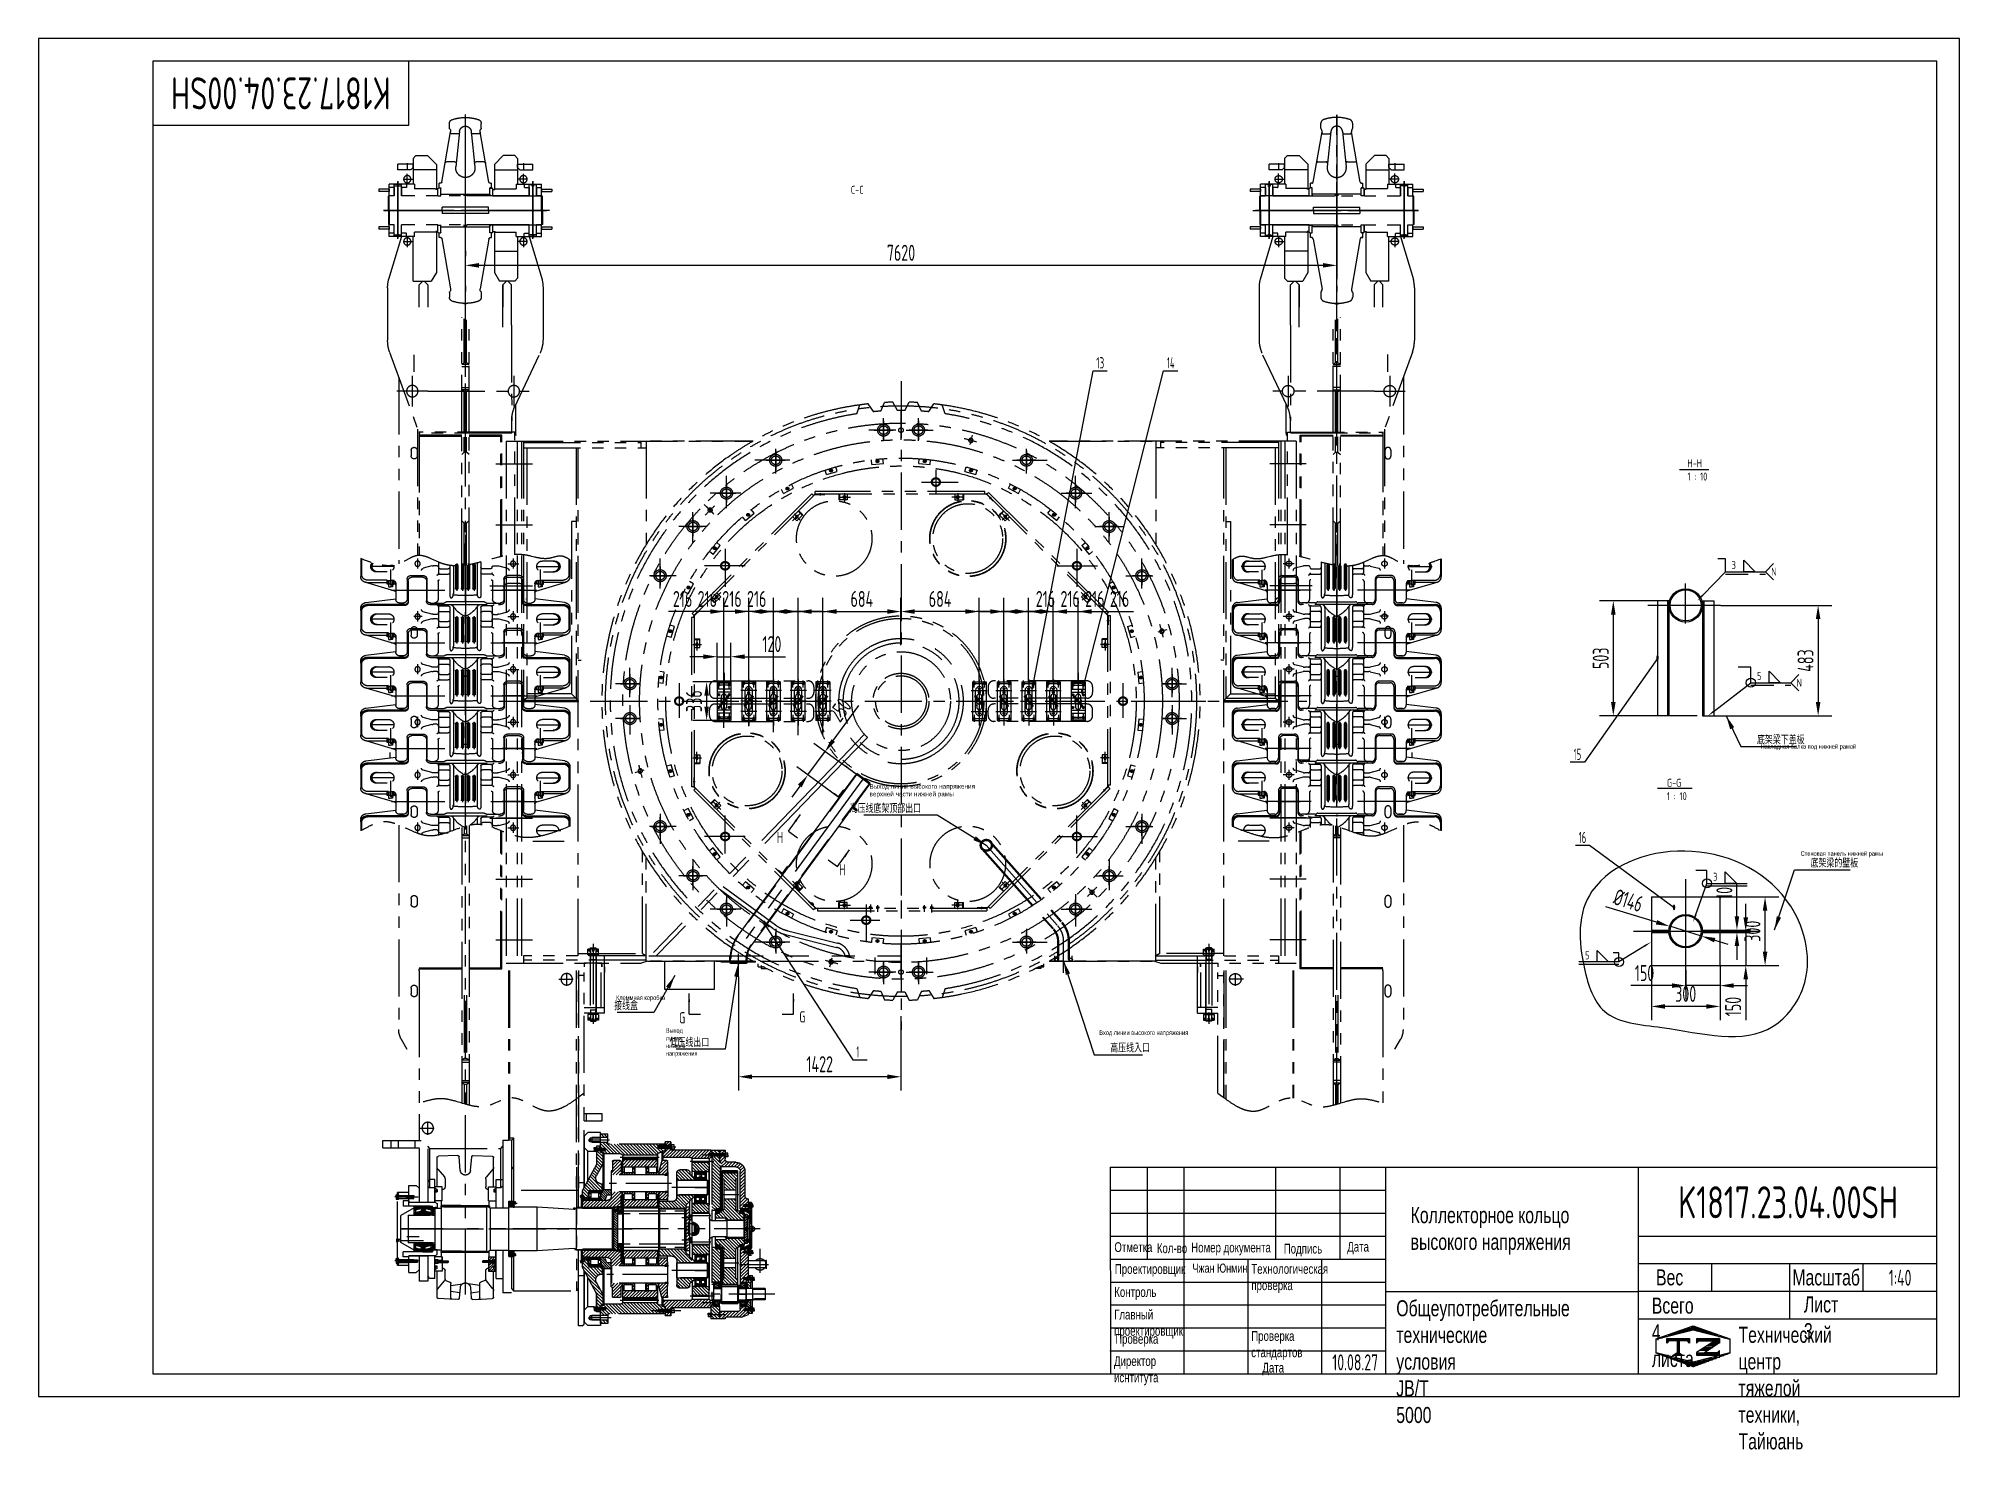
# Model space of a CAD drawing. Header units: millimetres. Extents: x 0 to 16800, y -463 to 11880.
import ezdxf
from ezdxf.enums import TextEntityAlignment as Align

# ---------------------------------------------------------------- set-up
doc = ezdxf.new("R2010")
doc.units = ezdxf.units.MM
doc.header["$LTSCALE"] = 400
for name, pattern in [('F', [0.75, 0.5, -0.25]), ('G', [2, 1.25, -0.25, 0.25, -0.25]), ('K', [2.5, 1.25, -0.25, 0.25, -0.25, 0.25, -0.25])]:
    doc.linetypes.add(name, pattern=pattern)
for name, color, linetype in [('01', 7, 'Continuous'), ('02', 1, 'Continuous'), ('04', 2, 'F'), ('05', 4, 'G'), ('07', 6, 'K'), ('08', 1, 'Continuous'), ('11', 3, 'Continuous'), ('13', 3, 'Continuous'), ('THICK', 7, 'Continuous')]:
    doc.layers.add(name, color=color, linetype=linetype)
doc.styles.get("Standard").update_dxf_attribs({"font": 'isocp', "width": 0.707, "bigfont": 'intecad.shx'})
doc.dimstyles.new('INTE', dxfattribs={"dimscale": 40, "dimtxt": 3.5, "dimasz": 3, "dimexe": 3, "dimexo": 0, "dimgap": 1, "dimtad": 1, "dimdec": 1, "dimdsep": 46, "dimtxsty": 'Standard', "dimcen": 0, "dimclrd": 1, "dimclre": 1, "dimclrt": 3, "dimaunit": 1, "dimadec": 0, "dimazin": 0, "dimtfac": 1, "dimtdec": 1, "dimtmove": 0, "dimatfit": 0, "dimfxl": 1, "dimarcsym": 0})
pattern_1 = [(135, (1145.51, 55340.266), (-14.142136, -14.142136), [])]
pattern_2 = [(45, (1145.51, 55340.266), (-14.142136, 14.142136), [])]
pattern_3 = [(45, (1145.511, 55340.266), (-10.606602, 10.606602), [])]
pattern_4 = [(135, (1145.511, 55340.266), (-10.606602, -10.606602), [])]
pattern_5 = [(45, (4888.308, 60665.521), (-14.14214, 14.14214), [])]
pattern_6 = [(315, (4888.308, 60665.521), (14.14214, 14.14214), [])]
pattern_7 = [(135, (1145.511, 55340.2665), (-3.535534, -3.535534), [])]
pattern_8 = [(45, (1145.51096, 55340.26646), (-0.0707106781, 0.0707106781), [])]
pattern_9 = [(45, (1145.51096, 55339.09146), (-0.0707106781, 0.0707106781), [])]
pattern_10 = [(45, (420.85096, 55337.26646), (-0.0707106781, 0.0707106781), [])]
pattern_11 = [(45, (9470.88836, 53937.74533), (-0.0707106781, 0.0707106781), [])]
pattern_12 = [(315, (9470.76915, 63898.11169), (-0.0707106781, -0.0707106781), [])]
pattern_13 = [(225, (2169.481, 64449.3067), (3.535534, -3.535534), [])]
pattern_14 = [(315, (2169.481, 64449.3067), (3.535534, 3.535534), [])]
pattern_15 = [(135, (2169.481, 54148.1245), (3.535534, 3.535534), [])]
pattern_16 = [(45, (2169.481, 54148.1245), (3.535534, -3.535534), [])]
pattern_17 = [(135, (2175.26998, 53937.74533), (0.0707106781, 0.0707106781), [])]
pattern_18 = [(225, (2175.15076, 63898.11169), (0.0707106781, -0.0707106781), [])]
pattern_19 = [(45, (4888.30842, 60665.52102), (-0.070710678, 0.070710678), [])]
pattern_20 = [(45, (1145.51096, 55337.26646), (-0.0707106781, 0.0707106781), [])]
pattern_21 = [(315, (10195.42915, 63898.11169), (-0.0707106781, -0.0707106781), [])]
pattern_22 = [(225, (2899.81076, 63898.11169), (0.0707106781, -0.0707106781), [])]

msp = doc.modelspace()

# ---------------------------------------------------------------- texts
at = {"insert": (10091.62, 1164.08), "char_height": 80.08, "attachment_point": 1}
msp.add_mtext('{\\fArial|b0|i0|c204|p34;\\C3;Чжан Юнмин}', dxfattribs=at)
at = {"layer": '01', "ltscale": 2, "char_height": 70, "attachment_point": 1}
for s, insert, width in [('C-C', (7104.19, 10590.8), 1129.997), ('H-H\\P1 : 10', (14420.8, 8199.33), 996.175), ('G-G\\P1 : 10', (14240.95, 5403.78), 1088.802)]:
    msp.add_mtext(s, dxfattribs=dict(at, insert=insert, width=width))
at = {"layer": '01', "color": 3, "ltscale": 2, "char_height": 70}
for s, insert, attachment_point in [('底架梁下盖板', (15028.27, 5705.88), 7), ('高压线底架顶部出口', (7718.09, 5105.24), 9), ('低压线出口', (5865.88, 3058.29), 9), ('高压线入口', (9372.87, 3010.6), 7)]:
    msp.add_mtext(s, dxfattribs=dict(at, insert=insert, attachment_point=attachment_point))
at = {"layer": '01', "attachment_point": 1}
for s, insert, char_height in [('{\\fArial|b0|i0|c204|p34;Отметка}', (9408.96, 1350.5), 85.5722), ('{\\fArial|b0|i0|c204|p34;Номер документа}', (10080.65, 1347.24), 85.5722), ('{\\fArial|b0|i0|c204|p34;Дата}', (11445.08, 1353.78), 85.5722), ('{\\fArial|b0|i0|c204|p34;Кол-во}', (9780.06, 1340.66), 85.5722), ('{\\fArial|b0|i0|c204|p34;Подпись}', (10890.07, 1337.38), 85.5722), ('{\\fArial|b0|i0|c204|p34;Проектировщик}', (9412.72, 1159.36), 85.5722), ('{\\fArial|b0|i0|c204|p34;Технологическая\\Pпроверка}', (10606.44, 1160), 85.5722), ('{\\fArial|b0|i0|c204|p34;Вес}', (14145.55, 1113.34), 139.768), ('{\\fArial|b0|i0|c204|p34;Контроль}', (9407.81, 957.8), 85.5722), ('{\\fArial|b0|i0|c204|p34;Главный\\Pпроектировщик}', (9407.05, 760.84), 85.5722), ('{\\fArial|b0|i0|c204|p34;Проверка}', (9415.41, 548.02), 85.5722), ('{\\fArial|b0|i0|c204|p34;Проверка\\Pстандартов}', (10605.63, 573.44), 85.5722), ('{\\fArial|b0|i0|c204|p34;Директор\\Pиснтитута}', (9405.74, 353.59), 85.5722), ('{\\fArial|b0|i0|c204|p34;Дата}', (10702.85, 296.4), 85.5722)]:
    msp.add_mtext(s, dxfattribs=dict(at, insert=insert, char_height=char_height))
at = {"layer": '01', "insert": (14866.86, 610.66), "char_height": 139.768, "width": 6.5681, "attachment_point": 1}
msp.add_mtext('{\\fArial|b0|i0|c204|p34;Технический центр\\Pтяжелой техники, Тайюань}', dxfattribs=at)
at = {"layer": '02', "ltscale": 2, "width": 0.605172}
for p, p2 in [((14146.61, 6437.64), (14170.61, 6437.64)), ((8683.46, 6189.97), (8707.46, 6189.97)), ((9115.66, 6143.32), (9139.66, 6143.32)), ((14290.93, 4254.12), (14314.93, 4254.12)), ((6337.29, 4114.02), (6361.29, 4114.02))]:
    msp.add_text('●', height=40, dxfattribs=at).set_placement(p, p2, align=Align.FIT)
at = {"layer": '02', "color": 3, "ltscale": 2, "insert": (15497.35, 4627.06), "char_height": 70, "attachment_point": 7}
msp.add_mtext('底架梁的壁板', dxfattribs=at)
at = {"layer": '04', "attachment_point": 1}
for s, insert, char_height in [('{\\fArial|b0|i0|c204|p34;\\C3;Накладная балка под нижней рамой}', (15059.65, 5706.57), 40), ('{\\fArial|b0|i0|c204|p34;\\W1;\\C3;Выход линии высокого напряжения\\Pверхней части нижней рамы}', (7267.52, 5357.76), 40), ('{\\fArial|b0|i0|c204|p34;\\C3;Стеновая панель нижней рамы}', (15410.25, 4770.41), 40), ('{\\fArial|b0|i0|c204|p34;\\C3;Клеммная коробка}', (5051.2, 3509.46), 40), ('{\\fArial|b0|i0|c204|p34;\\C3;Вход линии высокого напряжения}', (9276.15, 3203.49), 40), ('{\\fArial|b0|i0|c204|p34;\\C3;Коллекторное кольцо\\Pвысокого напряжения}', (11999.53, 1657.4), 140)]:
    msp.add_mtext(s, dxfattribs=dict(at, insert=insert, char_height=char_height))
for s, insert, char_height, width in [('{\\fArial|b0|i0|c204|p34;\\C3;Выход линии низкого напряжения}', (5486.42, 3222.2), 40, 2.6377), ('{\\fArial|b0|i0|c204|p34;\\C0;Общеупотребительные\\Pтехнические условия \\fArial|b0|i0|c0|p34;JB/T 5000}', (11874.05, 842.97), 140, 6.6176), ('{\\fArial|b0|i0|c204|p34;\\C0;Всего 4 листа}', (14108.72, 866.37), 140, 3.3088), ('{\\fArial|b0|i0|c204|p34;\\C0;Лист 3}', (15438.86, 876.29), 140, 9.9264)]:
    msp.add_mtext(s, dxfattribs=dict(at, insert=insert, char_height=char_height, width=width))
at = {"layer": '05', "insert": (15337.83, 1112.68), "char_height": 139.8239, "attachment_point": 1}
msp.add_mtext('{\\fArial|b0|i0|c204|p34;\\C0;Масштаб}', dxfattribs=at)
at = {"layer": '07', "color": 3, "ltscale": 2, "insert": (5242.8, 3379.61), "char_height": 70, "attachment_point": 9}
msp.add_mtext('接线盒', dxfattribs=at)
at = {"layer": '11', "width": 0.696239}
msp.add_text('K1817.23.04.00SH', height=280, rotation=180, dxfattribs=at).set_placement((3080.6, 11540), (1159.4, 11540), align=Align.FIT)
at = {"layer": '11', "ltscale": 2}
for s, height, width, p, p2 in [('13', 98.995, 0.647779, (9250.12, 8992.8), (9320.11, 8992.8)), ('14', 98.995, 0.578769, (9868.89, 8992.8), (9934.78, 8992.8)), ('15', 98.995, 0.609833, (13424.97, 5569.21), (13490.86, 5569.21)), ('16', 98.995, 0.610556, (13468.68, 4841.06), (13535.14, 4841.06)), ('1', 98.99, 0.614556, (7153.76, 2966.21), (7175.05, 2966.21))]:
    msp.add_text(s, height=height, dxfattribs=dict(at, width=width)).set_placement(p, p2, align=Align.FIT)
at = {"layer": '11', "ltscale": 2, "width": 0.707}
for s, p in [('H', (6458.04, 4812.9)), ('H', (7003.4, 4530.93)), ('G', (5603.21, 3235.24)), ('G', (6654.31, 3243.14))]:
    msp.add_text(s, height=98, dxfattribs=at).set_placement(p, align=Align.BOTTOM_LEFT)
at = {"layer": '11'}
for s, height, width, p, p2 in [('K1817.23.04.00SH', 280, 0.696239, (14339.4, 1560), (16260.6, 1560)), ('1:40', 140, 0.657692, (16180.98, 970), (16379.02, 970)), ('10.08.27', 140.14, 0.642055, (11314.72, 230.03), (11715.12, 230.03))]:
    msp.add_text(s, height=height, dxfattribs=dict(at, width=width)).set_placement(p, p2, align=Align.FIT)
at = {"layer": '13', "ltscale": 2, "width": 0.707}
for s, p in [('3', (14645.27, 4512)), ('5', (13525.03, 3824.76))]:
    msp.add_text(s, height=70, dxfattribs=at).set_placement(p)

# ---------------------------------------------------------------- blocks, each defined once
blk = doc.blocks.new('fesfewr')
at = {"layer": '05', "color": 142, "linetype": 'G'}
for p, q in [((37758, 10021), (37758, 4347)), ((34241, 7222), (41306, 7222))]:
    blk.add_line(p, q, dxfattribs=at)
at = {"layer": '07', "color": 6, "linetype": 'K'}
for p, q in [((37372, 9736), (37398, 9813)), ((37516, 9754), (37471, 9822)), ((37581, 9759), (37614, 9834)), ((37726, 9765), (37687, 9837)), ((37758, 9508), (37758, 9765)), ((37791, 9765), (37830, 9837)), ((37936, 9759), (37903, 9834)), ((38001, 9754), (38045, 9822)), ((38145, 9736), (38118, 9813)), ((37713, 9592), (37477, 9592)), ((37523, 9592), (37689, 9592)), ((37606, 9498), (37606, 9697)), ((37606, 9675), (37606, 9509)), ((37804, 9592), (38040, 9592)), ((37993, 9592), (37828, 9592)), ((37911, 9498), (37911, 9697)), ((37911, 9675), (37911, 9509)), ((34304, 9495), (34304, 4930)), ((34304, 9495), (36463, 9495)), ((34402, 9495), (34402, 4930)), ((34438, 9495), (34438, 4930)), ((34456, 9495), (34456, 7228)), ((34456, 9483), (35486, 9483)), ((34456, 9438), (35529, 9438)), ((34487, 9438), (34487, 7247)), ((34917, 9438), (34917, 7245)), ((34935, 4993), (34935, 9438)), ((35486, 9438), (35486, 9495)), ((36464, 9495), (35529, 9495)), ((35529, 9495), (35529, 8592)), ((36662, 9214), (36662, 9428)), ((36662, 9411), (36662, 9246)), ((38381, 9547), (38360, 9468)), ((38855, 9214), (38855, 9428)), ((38855, 9411), (38855, 9246)), ((39053, 9495), (39987, 9495)), ((41213, 9495), (39054, 9495)), ((39987, 9495), (39987, 8592)), ((41060, 9438), (39987, 9438)), ((40030, 9438), (40030, 9495)), ((41060, 9483), (40030, 9483)), ((40581, 4993), (40581, 9438)), ((40599, 9438), (40599, 7245)), ((41029, 9438), (41029, 7247)), ((41060, 9495), (41060, 7228)), ((41079, 9495), (41079, 4930)), ((41114, 9495), (41114, 4930)), ((41213, 9495), (41213, 4930)), ((34215, 9298), (34535, 9298)), ((36785, 9329), (36480, 9329)), ((36579, 9329), (36744, 9329)), ((37105, 9203), (37094, 9241)), ((37133, 9234), (37160, 9245)), ((37140, 9244), (37139, 9236)), ((37147, 9247), (37140, 9244)), ((37152, 9226), (37141, 9252)), ((37154, 9242), (37147, 9247)), ((37153, 9235), (37154, 9242)), ((37201, 9232), (37189, 9270)), ((37504, 9292), (37500, 9332)), ((37504, 9292), (37604, 9302)), ((37538, 9317), (37566, 9323)), ((37564, 9320), (37540, 9320)), ((37546, 9326), (37544, 9318)), ((37544, 9318), (37549, 9312)), ((37554, 9328), (37546, 9326)), ((37555, 9306), (37549, 9333)), ((37549, 9312), (37557, 9314)), ((37552, 9332), (37552, 9308)), ((37560, 9322), (37554, 9328)), ((37557, 9314), (37560, 9322)), ((37604, 9302), (37600, 9342)), ((37913, 9302), (37917, 9342)), ((37913, 9302), (38013, 9292)), ((37951, 9320), (37979, 9320)), ((37961, 9327), (37957, 9320)), ((37957, 9320), (37961, 9313)), ((37969, 9327), (37961, 9327)), ((37961, 9313), (37969, 9313)), ((37965, 9306), (37965, 9334)), ((37973, 9320), (37969, 9327)), ((37969, 9313), (37973, 9320)), ((38013, 9292), (38016, 9332)), ((38063, 9245), (38063, 9032)), ((38316, 9232), (38327, 9270)), ((38357, 9242), (38384, 9237)), ((38368, 9247), (38362, 9241)), ((38362, 9241), (38365, 9233)), ((38368, 9225), (38373, 9253)), ((38376, 9245), (38368, 9247)), ((38378, 9238), (38376, 9245)), ((38412, 9203), (38423, 9241)), ((38732, 9329), (39037, 9329)), ((38938, 9329), (38772, 9329)), ((41302, 9298), (40982, 9298)), ((36232, 8909), (36232, 9192)), ((36232, 9124), (36232, 8959)), ((36731, 9038), (36712, 9073)), ((36731, 9038), (36819, 9085)), ((36753, 9073), (36777, 9089)), ((36773, 9069), (36757, 9093)), ((36764, 9089), (36757, 9085)), ((36757, 9085), (36758, 9077)), ((36758, 9077), (36765, 9073)), ((36771, 9086), (36764, 9089)), ((36765, 9073), (36772, 9078)), ((36772, 9078), (36771, 9086)), ((36819, 9085), (36801, 9120)), ((37105, 9203), (37201, 9232)), ((37139, 9236), (37145, 9231)), ((37145, 9231), (37153, 9235)), ((37936, 9138), (38257, 9138)), ((38316, 9232), (38412, 9203)), ((38365, 9233), (38373, 9232)), ((38373, 9232), (38378, 9238)), ((38697, 9085), (38716, 9120)), ((38697, 9085), (38786, 9038)), ((38739, 9087), (38765, 9076)), ((38751, 9089), (38745, 9084)), ((38745, 9084), (38746, 9076)), ((38746, 9076), (38753, 9073)), ((38747, 9068), (38757, 9094)), ((38759, 9086), (38751, 9089)), ((38753, 9073), (38760, 9078)), ((38760, 9078), (38759, 9086)), ((38786, 9038), (38804, 9073)), ((39285, 8909), (39285, 9192)), ((39285, 9124), (39285, 8959)), ((36979, 9035), (35932, 7988)), ((37005, 9029), (35948, 7972)), ((36122, 8858), (36038, 8942)), ((36056, 8924), (36115, 8866)), ((36357, 9041), (36088, 9041)), ((36149, 9041), (36314, 9041)), ((36996, 9019), (36979, 9035)), ((36994, 9021), (37004, 9031)), ((37005, 9029), (37010, 9033)), ((37008, 9030), (37005, 9030)), ((37006, 9033), (37006, 9030)), ((38490, 9055), (37008, 9055)), ((37008, 9032), (37008, 9055)), ((38504, 9032), (37008, 9032)), ((37008, 9032), (37091, 9032)), ((37008, 9030), (37091, 9030)), ((37053, 9022), (37053, 9041)), ((37091, 9032), (37091, 9030)), ((37213, 9032), (37213, 8982)), ((37288, 8982), (37213, 8982)), ((37218, 9007), (37315, 9007)), ((37219, 9032), (37219, 8982)), ((37258, 9016), (37268, 9016)), ((37258, 8998), (37268, 8998)), ((37263, 9041), (37263, 8967)), ((37288, 9032), (37288, 8982)), ((38298, 9007), (38202, 9007)), ((38229, 9032), (38229, 8982)), ((38229, 8982), (38304, 8982)), ((38259, 9016), (38249, 9016)), ((38259, 8998), (38249, 8998)), ((38254, 9041), (38254, 8967)), ((38298, 9032), (38298, 8982)), ((38304, 9032), (38304, 8982)), ((38490, 9032), (38490, 9055)), ((38490, 9034), (38504, 9034)), ((38506, 9031), (38504, 9033)), ((38504, 9032), (38510, 9032)), ((38507, 9034), (38505, 9032)), ((38506, 9031), (38565, 8972)), ((38507, 9033), (38567, 8974)), ((38508, 9032), (38524, 9048)), ((39565, 7975), (38508, 9032)), ((39572, 8001), (38524, 9048)), ((38533, 8993), (38546, 9006)), ((38567, 8974), (38565, 8972)), ((39160, 9041), (39428, 9041)), ((39368, 9041), (39202, 9041)), ((34215, 8765), (34535, 8765)), ((34876, 8793), (34876, 7285)), ((34917, 8793), (34876, 8793)), ((36064, 8749), (35815, 8749)), ((35857, 8749), (36022, 8749)), ((35939, 8611), (35939, 8876)), ((35939, 8831), (35939, 8666)), ((36397, 8802), (36371, 8833)), ((36397, 8802), (36474, 8866)), ((36411, 8842), (36431, 8862)), ((36431, 8841), (36411, 8861)), ((36419, 8859), (36413, 8854)), ((36413, 8854), (36415, 8846)), ((36415, 8846), (36423, 8844)), ((36427, 8857), (36419, 8859)), ((36423, 8844), (36429, 8850)), ((36429, 8850), (36427, 8857)), ((36474, 8866), (36449, 8897)), ((36878, 8866), (36810, 8798)), ((36811, 8835), (36847, 8799)), ((36823, 8859), (36875, 8806)), ((36844, 8844), (36837, 8837)), ((36847, 8799), (36900, 8852)), ((36856, 8832), (36849, 8825)), ((36860, 8883), (36895, 8848)), ((36864, 8888), (36900, 8852)), ((38653, 8888), (38617, 8852)), ((38670, 8799), (38617, 8852)), ((38657, 8883), (38621, 8848)), ((38639, 8866), (38707, 8798)), ((38694, 8859), (38642, 8806)), ((38660, 8832), (38667, 8825)), ((38706, 8835), (38670, 8799)), ((38673, 8844), (38680, 8837)), ((39043, 8866), (39068, 8897)), ((39043, 8866), (39120, 8802)), ((39084, 8859), (39108, 8844)), ((39088, 8840), (39103, 8863)), ((39096, 8860), (39089, 8856)), ((39089, 8856), (39089, 8848)), ((39089, 8848), (39095, 8844)), ((39095, 8844), (39102, 8847)), ((39103, 8855), (39096, 8860)), ((39102, 8847), (39103, 8855)), ((39120, 8802), (39145, 8833)), ((39452, 8749), (39702, 8749)), ((39660, 8749), (39495, 8749)), ((39578, 8611), (39578, 8876)), ((39578, 8831), (39578, 8666)), ((40599, 8793), (40640, 8793)), ((40640, 8793), (40640, 7285)), ((41302, 8765), (40982, 8765)), ((36115, 8506), (36178, 8584)), ((36121, 8548), (36137, 8571)), ((36178, 8584), (36147, 8609)), ((39339, 8584), (39370, 8609)), ((39339, 8584), (39402, 8506)), ((39378, 8569), (39398, 8549)), ((39378, 8549), (39398, 8569)), ((39388, 8571), (39388, 8547)), ((35652, 8207), (35652, 8471)), ((35652, 8401), (35652, 8236)), ((36394, 8406), (36040, 8406)), ((36115, 8506), (36084, 8532)), ((36141, 8551), (36117, 8567)), ((36125, 8567), (36121, 8560)), ((36121, 8560), (36124, 8553)), ((36124, 8553), (36132, 8552)), ((36133, 8566), (36125, 8567)), ((36132, 8552), (36137, 8559)), ((36137, 8559), (36133, 8566)), ((36220, 8554), (36220, 8222)), ((39123, 8406), (39477, 8406)), ((39296, 8554), (39296, 8222)), ((39376, 8559), (39400, 8559)), ((39382, 8565), (39380, 8557)), ((39380, 8557), (39386, 8552)), ((39390, 8567), (39382, 8565)), ((39386, 8552), (39394, 8554)), ((39396, 8561), (39390, 8567)), ((39394, 8554), (39396, 8561)), ((39402, 8506), (39433, 8532)), ((39865, 8207), (39865, 8471)), ((39865, 8401), (39865, 8236)), ((35793, 8319), (35558, 8319)), ((35569, 8319), (35734, 8319)), ((35896, 8161), (35943, 8249)), ((35943, 8249), (35907, 8268)), ((39574, 8249), (39609, 8268)), ((39574, 8249), (39621, 8161)), ((39724, 8319), (39959, 8319)), ((39948, 8319), (39782, 8319)), ((34215, 8232), (34535, 8232)), ((34479, 8115), (34481, 8117)), ((35896, 8161), (35860, 8180)), ((35912, 8210), (35887, 8221)), ((35894, 8222), (35891, 8215)), ((35891, 8215), (35896, 8208)), ((35894, 8203), (35905, 8229)), ((35902, 8223), (35894, 8222)), ((35896, 8208), (35904, 8209)), ((35907, 8217), (35902, 8223)), ((35904, 8209), (35907, 8217)), ((36093, 8116), (36128, 8081)), ((36097, 8120), (36132, 8085)), ((36114, 8102), (36183, 8171)), ((36122, 8158), (36174, 8105)), ((36181, 8134), (36128, 8081)), ((36136, 8137), (36143, 8144)), ((36146, 8169), (36181, 8134)), ((36149, 8124), (36156, 8131)), ((39402, 8102), (39334, 8171)), ((39371, 8169), (39336, 8134)), ((39336, 8134), (39389, 8081)), ((39395, 8158), (39342, 8105)), ((39368, 8124), (39361, 8131)), ((39381, 8137), (39374, 8144)), ((39420, 8120), (39384, 8085)), ((39424, 8116), (39389, 8081)), ((39606, 8208), (39629, 8223)), ((39610, 8227), (39626, 8204)), ((39613, 8222), (39610, 8215)), ((39610, 8215), (39614, 8209)), ((39621, 8223), (39613, 8222)), ((39614, 8209), (39622, 8209)), ((39626, 8216), (39621, 8223)), ((39621, 8161), (39656, 8180)), ((39622, 8209), (39626, 8216)), ((41302, 8232), (40982, 8232)), ((41038, 8115), (41035, 8117)), ((35925, 7953), (35925, 6472)), ((35948, 7953), (35925, 7953)), ((35948, 7972), (35932, 7988)), ((35946, 7971), (35948, 7968)), ((35946, 7953), (35946, 7967)), ((35947, 7971), (36007, 8030)), ((35949, 7969), (35947, 7967)), ((35948, 7967), (35948, 7974)), ((35948, 7967), (35948, 6472)), ((35949, 7969), (36008, 8029)), ((35987, 7996), (35974, 8009)), ((36007, 8030), (36008, 8029)), ((39555, 7985), (39572, 8001)), ((39557, 7986), (39567, 7977)), ((39558, 7927), (39577, 7927)), ((39565, 7975), (39570, 7970)), ((39566, 7973), (39566, 7975)), ((39569, 7974), (39566, 7974)), ((39566, 7973), (39566, 7889)), ((39568, 6477), (39568, 7972)), ((39568, 7972), (39591, 7972)), ((39569, 7973), (39569, 7889)), ((39591, 6491), (39591, 7972)), ((35748, 7779), (35710, 7791)), ((35755, 7831), (35728, 7837)), ((35735, 7839), (35733, 7831)), ((35733, 7831), (35739, 7826)), ((35743, 7842), (35735, 7839)), ((35738, 7820), (35744, 7848)), ((35777, 7875), (35739, 7887)), ((35739, 7826), (35747, 7829)), ((35749, 7837), (35743, 7842)), ((35747, 7829), (35749, 7837)), ((35748, 7779), (35777, 7875)), ((35948, 7767), (35998, 7767)), ((35948, 7761), (35998, 7761)), ((35973, 7762), (35973, 7665)), ((35998, 7692), (35998, 7767)), ((39518, 7692), (39518, 7767)), ((39568, 7767), (39518, 7767)), ((39568, 7761), (39518, 7761)), ((39543, 7762), (39543, 7665)), ((39569, 7889), (39566, 7889)), ((39739, 7875), (39778, 7887)), ((39739, 7875), (39768, 7779)), ((39762, 7828), (39788, 7839)), ((39773, 7841), (39768, 7835)), ((39768, 7835), (39771, 7828)), ((39768, 7779), (39807, 7791)), ((39770, 7847), (39781, 7821)), ((39771, 7828), (39779, 7827)), ((39781, 7840), (39773, 7841)), ((39779, 7827), (39784, 7833)), ((39784, 7833), (39781, 7840)), ((40084, 7845), (40004, 7824)), ((35939, 7717), (36014, 7717)), ((35948, 7692), (35998, 7692)), ((35964, 7722), (35964, 7712)), ((35982, 7722), (35982, 7712)), ((39577, 7717), (39503, 7717)), ((39568, 7692), (39518, 7692)), ((39534, 7722), (39534, 7712)), ((39552, 7722), (39552, 7712)), ((35388, 7256), (35388, 7513)), ((35388, 7457), (35388, 7292)), ((35675, 7429), (35647, 7429)), ((35688, 7476), (35648, 7480)), ((35660, 7437), (35653, 7433)), ((35653, 7433), (35653, 7425)), ((35653, 7425), (35660, 7421)), ((35660, 7415), (35660, 7443)), ((35667, 7433), (35660, 7437)), ((35660, 7421), (35667, 7425)), ((35667, 7425), (35667, 7433)), ((35678, 7377), (35688, 7476)), ((36133, 7399), (36945, 7399)), ((39383, 7399), (38571, 7399)), ((39829, 7476), (39869, 7480)), ((39829, 7476), (39839, 7377)), ((39842, 7426), (39870, 7431)), ((39855, 7436), (39849, 7431)), ((39849, 7431), (39850, 7423)), ((39850, 7423), (39858, 7421)), ((39854, 7442), (39859, 7414)), ((39862, 7434), (39855, 7436)), ((39858, 7421), (39864, 7426)), ((39864, 7426), (39862, 7434)), ((40128, 7256), (40128, 7513)), ((40128, 7457), (40128, 7292)), ((34487, 7247), (34456, 7228)), ((34935, 7228), (34456, 7228)), ((34876, 7285), (34487, 7285)), ((34916, 7247), (34487, 7247)), ((34876, 7285), (34935, 7228)), ((35472, 7374), (35262, 7374)), ((35306, 7374), (35471, 7374)), ((35678, 7377), (35638, 7381)), ((35818, 7378), (35818, 7076)), ((36082, 7348), (36082, 7298)), ((36133, 7247), (36945, 7247)), ((36996, 7348), (36996, 7298)), ((38520, 7348), (38520, 7298)), ((39383, 7247), (38571, 7247)), ((39434, 7348), (39434, 7298)), ((39699, 7378), (39699, 7076)), ((39839, 7377), (39878, 7381)), ((40044, 7374), (40254, 7374)), ((40211, 7374), (40046, 7374)), ((40640, 7285), (40581, 7228)), ((40581, 7228), (41060, 7228)), ((40601, 7247), (41029, 7247)), ((40640, 7285), (41029, 7285)), ((41029, 7247), (41060, 7228)), ((34935, 7215), (34438, 7215)), ((35472, 7070), (35262, 7070)), ((35306, 7070), (35471, 7070)), ((35388, 7188), (35388, 6931)), ((35388, 7165), (35388, 6955)), ((35678, 7067), (35638, 7063)), ((35688, 6968), (35678, 7067)), ((36082, 7096), (36082, 7146)), ((36133, 7197), (36945, 7197)), ((36996, 7096), (36996, 7146)), ((38520, 7096), (38520, 7146)), ((39383, 7197), (38571, 7197)), ((39434, 7096), (39434, 7146)), ((39771, 7222), (39896, 7222)), ((39839, 7067), (39829, 6968)), ((39839, 7067), (39878, 7063)), ((40044, 7070), (40254, 7070)), ((40211, 7070), (40046, 7070)), ((40128, 7188), (40128, 6931)), ((40128, 6987), (40128, 7152)), ((40300, 7222), (40425, 7222)), ((40581, 7215), (41079, 7215)), ((35675, 7018), (35647, 7013)), ((35688, 6968), (35648, 6964)), ((35659, 7023), (35653, 7018)), ((35653, 7018), (35654, 7010)), ((35654, 7010), (35662, 7007)), ((35663, 7002), (35658, 7029)), ((35666, 7021), (35659, 7023)), ((35662, 7007), (35668, 7013)), ((35668, 7013), (35666, 7021)), ((36133, 7045), (36945, 7045)), ((39383, 7045), (38571, 7045)), ((39829, 6968), (39869, 6964)), ((39842, 7015), (39870, 7015)), ((39856, 7023), (39849, 7019)), ((39849, 7019), (39849, 7011)), ((39849, 7011), (39856, 7007)), ((39856, 7029), (39856, 7001)), ((39863, 7019), (39856, 7023)), ((39856, 7007), (39863, 7011)), ((39863, 7011), (39863, 7019)), ((35939, 6726), (36014, 6726)), ((35948, 6751), (35998, 6751)), ((35964, 6721), (35964, 6731)), ((35973, 6682), (35973, 6779)), ((35982, 6721), (35982, 6731)), ((35998, 6751), (35998, 6676)), ((39577, 6726), (39503, 6726)), ((39518, 6751), (39518, 6676)), ((39568, 6751), (39518, 6751)), ((39534, 6721), (39534, 6731)), ((39543, 6682), (39543, 6779)), ((39552, 6721), (39552, 6731)), ((35433, 6599), (35513, 6620)), ((35748, 6664), (35710, 6653)), ((35754, 6616), (35728, 6605)), ((35738, 6617), (35733, 6611)), ((35733, 6611), (35736, 6604)), ((35746, 6597), (35735, 6623)), ((35736, 6604), (35744, 6603)), ((35746, 6616), (35738, 6617)), ((35777, 6569), (35739, 6557)), ((35744, 6603), (35749, 6609)), ((35749, 6609), (35746, 6616)), ((35777, 6569), (35748, 6664)), ((35948, 6682), (35998, 6682)), ((35948, 6676), (35998, 6676)), ((35948, 6555), (35951, 6555)), ((35948, 6471), (35948, 6555)), ((35951, 6471), (35951, 6555)), ((39568, 6682), (39518, 6682)), ((39568, 6676), (39518, 6676)), ((39768, 6664), (39739, 6569)), ((39739, 6569), (39778, 6557)), ((39762, 6613), (39789, 6607)), ((39768, 6664), (39807, 6653)), ((39770, 6615), (39768, 6607)), ((39768, 6607), (39774, 6602)), ((39777, 6618), (39770, 6615)), ((39779, 6624), (39773, 6596)), ((39774, 6602), (39782, 6605)), ((39783, 6613), (39777, 6618)), ((39782, 6605), (39783, 6613)), ((41209, 6709), (41334, 6709)), ((35948, 6472), (35925, 6472)), ((35958, 6517), (35940, 6517)), ((35961, 6459), (35945, 6443)), ((35945, 6443), (36993, 5396)), ((35952, 6469), (35947, 6474)), ((35948, 6470), (35951, 6470)), ((35960, 6458), (35950, 6467)), ((35951, 6471), (35951, 6469)), ((35952, 6469), (37009, 5412)), ((38511, 5415), (39569, 6472)), ((38537, 5409), (39585, 6456)), ((39567, 6475), (39508, 6415)), ((39510, 6414), (39508, 6415)), ((39569, 6473), (39510, 6414)), ((39530, 6448), (39543, 6435)), ((39567, 6475), (39569, 6476)), ((39568, 6491), (39591, 6491)), ((39568, 6477), (39568, 6470)), ((39570, 6473), (39568, 6476)), ((39569, 6472), (39585, 6456)), ((39571, 6491), (39571, 6477)), ((35652, 6237), (35652, 5973)), ((35896, 6283), (35860, 6264)), ((35911, 6236), (35888, 6221)), ((35907, 6217), (35891, 6240)), ((35895, 6235), (35891, 6228)), ((35891, 6228), (35896, 6221)), ((35903, 6235), (35895, 6235)), ((35943, 6195), (35896, 6283)), ((35896, 6221), (35904, 6222)), ((35907, 6229), (35903, 6235)), ((35904, 6222), (35907, 6229)), ((36093, 6328), (36128, 6363)), ((36097, 6324), (36132, 6359)), ((36114, 6342), (36183, 6273)), ((36122, 6286), (36174, 6339)), ((36181, 6310), (36128, 6363)), ((36136, 6307), (36143, 6300)), ((36146, 6275), (36181, 6310)), ((36149, 6320), (36156, 6313)), ((36220, 5890), (36220, 6222)), ((39296, 5890), (39296, 6222)), ((39402, 6342), (39334, 6273)), ((39336, 6310), (39389, 6363)), ((39371, 6275), (39336, 6310)), ((39395, 6286), (39342, 6339)), ((39368, 6320), (39361, 6313)), ((39381, 6307), (39374, 6300)), ((39420, 6324), (39384, 6359)), ((39424, 6328), (39389, 6363)), ((39621, 6283), (39574, 6195)), ((39604, 6234), (39630, 6223)), ((39613, 6235), (39610, 6227)), ((39610, 6227), (39615, 6221)), ((39623, 6241), (39612, 6215)), ((39621, 6236), (39613, 6235)), ((39615, 6221), (39623, 6222)), ((39621, 6283), (39656, 6264)), ((39626, 6229), (39621, 6236)), ((39623, 6222), (39626, 6229)), ((39865, 6237), (39865, 5973)), ((34215, 6200), (34535, 6200)), ((35793, 6125), (35558, 6125)), ((35569, 6125), (35734, 6125)), ((35652, 6043), (35652, 6208)), ((35943, 6195), (35907, 6176)), ((39574, 6195), (39609, 6176)), ((39724, 6125), (39959, 6125)), ((39948, 6125), (39782, 6125)), ((39865, 6043), (39865, 6208)), ((41302, 6200), (40982, 6200)), ((35496, 5014), (35496, 5907)), ((36394, 6038), (36040, 6038)), ((36115, 5938), (36084, 5912)), ((36178, 5860), (36115, 5938)), ((36139, 5875), (36119, 5895)), ((36139, 5895), (36119, 5875)), ((36123, 5890), (36121, 5882)), ((36121, 5882), (36127, 5877)), ((36131, 5892), (36123, 5890)), ((36136, 5887), (36131, 5892)), ((36134, 5879), (36136, 5887)), ((39123, 6038), (39477, 6038)), ((39402, 5938), (39339, 5860)), ((39376, 5893), (39399, 5877)), ((39396, 5896), (39380, 5873)), ((39384, 5892), (39380, 5885)), ((39380, 5885), (39384, 5878)), ((39392, 5891), (39384, 5892)), ((39396, 5884), (39392, 5891)), ((39392, 5877), (39396, 5884)), ((39402, 5938), (39433, 5912)), ((40020, 5014), (40020, 5907)), ((35529, 4948), (35529, 5852)), ((35939, 5833), (35939, 5568)), ((35939, 5613), (35939, 5778)), ((36127, 5877), (36134, 5879)), ((36178, 5860), (36147, 5835)), ((39339, 5860), (39370, 5835)), ((39384, 5878), (39392, 5877)), ((39578, 5833), (39578, 5568)), ((39578, 5613), (39578, 5778)), ((39987, 4948), (39987, 5852)), ((34215, 5666), (34535, 5666)), ((36064, 5695), (35815, 5695)), ((35857, 5695), (36022, 5695)), ((36397, 5642), (36371, 5611)), ((36474, 5578), (36397, 5642)), ((36433, 5585), (36409, 5600)), ((36429, 5604), (36413, 5581)), ((36421, 5600), (36414, 5597)), ((36414, 5597), (36414, 5589)), ((36414, 5589), (36420, 5584)), ((36420, 5584), (36428, 5588)), ((36428, 5596), (36421, 5600)), ((36428, 5588), (36428, 5596)), ((36474, 5578), (36449, 5547)), ((36878, 5578), (36810, 5646)), ((36811, 5609), (36847, 5645)), ((36823, 5585), (36875, 5638)), ((36844, 5600), (36837, 5607)), ((36847, 5645), (36900, 5592)), ((36856, 5612), (36849, 5619)), ((36860, 5561), (36895, 5596)), ((36864, 5556), (36900, 5592)), ((38670, 5645), (38617, 5592)), ((38653, 5556), (38617, 5592)), ((38657, 5561), (38621, 5596)), ((38639, 5578), (38707, 5646)), ((38694, 5585), (38642, 5638)), ((38660, 5612), (38667, 5619)), ((38706, 5609), (38670, 5645)), ((38673, 5600), (38680, 5607)), ((39120, 5642), (39043, 5578)), ((39043, 5578), (39068, 5547)), ((39086, 5603), (39105, 5583)), ((39106, 5602), (39086, 5582)), ((39094, 5600), (39088, 5594)), ((39088, 5594), (39090, 5587)), ((39090, 5587), (39098, 5585)), ((39101, 5598), (39094, 5600)), ((39098, 5585), (39104, 5590)), ((39104, 5590), (39101, 5598)), ((39120, 5642), (39145, 5611)), ((39395, 5585), (39474, 5506)), ((39452, 5695), (39702, 5695)), ((39660, 5695), (39495, 5695)), ((41302, 5666), (40982, 5666)), ((36357, 5403), (36088, 5403)), ((36149, 5403), (36314, 5403)), ((36232, 5535), (36232, 5252)), ((36232, 5320), (36232, 5485)), ((36731, 5406), (36712, 5371)), ((36819, 5359), (36731, 5406)), ((36770, 5376), (36759, 5350)), ((36950, 5470), (36952, 5472)), ((37009, 5411), (36950, 5470)), ((37011, 5413), (36952, 5472)), ((36984, 5451), (36971, 5438)), ((36979, 5460), (36972, 5452)), ((36972, 5452), (36979, 5445)), ((36982, 5457), (36974, 5449)), ((36987, 5454), (36978, 5444)), ((36986, 5453), (36979, 5460)), ((36986, 5438), (36979, 5445)), ((36991, 5449), (36983, 5441)), ((36986, 5453), (36993, 5446)), ((36993, 5446), (36986, 5438)), ((37009, 5412), (36993, 5396)), ((37013, 5412), (37006, 5412)), ((37010, 5410), (37012, 5412)), ((37011, 5413), (37013, 5411)), ((37013, 5412), (38508, 5412)), ((37027, 5409), (37013, 5409)), ((37027, 5412), (37027, 5389)), ((37027, 5389), (38508, 5389)), ((37288, 5462), (37213, 5462)), ((37213, 5412), (37213, 5462)), ((37218, 5437), (37315, 5437)), ((37219, 5412), (37219, 5462)), ((37258, 5446), (37268, 5446)), ((37258, 5428), (37268, 5428)), ((37263, 5403), (37263, 5477)), ((37288, 5412), (37288, 5462)), ((37454, 5442), (37454, 5120)), ((37481, 5423), (37481, 5412)), ((37491, 5423), (37481, 5423)), ((37481, 5412), (37491, 5412)), ((37485, 5423), (37485, 5412)), ((37491, 5442), (37491, 5374)), ((37491, 5424), (37491, 5411)), ((37491, 5423), (37501, 5423)), ((37501, 5412), (37491, 5412)), ((37497, 5423), (37497, 5412)), ((37501, 5423), (37501, 5412)), ((37504, 5412), (37504, 5409)), ((37545, 5423), (37545, 5412)), ((37555, 5423), (37545, 5423)), ((37545, 5412), (37555, 5412)), ((37549, 5423), (37549, 5412)), ((37555, 5378), (37555, 5438)), ((37555, 5424), (37555, 5411)), ((37555, 5423), (37565, 5423)), ((37565, 5412), (37555, 5412)), ((37561, 5423), (37561, 5412)), ((37565, 5423), (37565, 5412)), ((37758, 5477), (37758, 5320)), ((37952, 5423), (37952, 5412)), ((37962, 5423), (37952, 5423)), ((37952, 5412), (37962, 5412)), ((37956, 5423), (37956, 5412)), ((37962, 5378), (37962, 5438)), ((37962, 5424), (37962, 5411)), ((37962, 5423), (37972, 5423)), ((37972, 5412), (37962, 5412)), ((37968, 5423), (37968, 5412)), ((37972, 5423), (37972, 5412)), ((38012, 5412), (38012, 5409)), ((38015, 5423), (38015, 5412)), ((38025, 5423), (38015, 5423)), ((38015, 5412), (38025, 5412)), ((38019, 5423), (38019, 5412)), ((38025, 5442), (38025, 5374)), ((38025, 5424), (38025, 5411)), ((38025, 5423), (38035, 5423)), ((38035, 5412), (38025, 5412)), ((38031, 5423), (38031, 5412)), ((38035, 5423), (38035, 5412)), ((38298, 5437), (38202, 5437)), ((38229, 5462), (38304, 5462)), ((38229, 5412), (38229, 5462)), ((38259, 5446), (38249, 5446)), ((38259, 5428), (38249, 5428)), ((38254, 5403), (38254, 5477)), ((38298, 5412), (38298, 5462)), ((38304, 5412), (38304, 5462)), ((38509, 5414), (38425, 5414)), ((38425, 5412), (38425, 5414)), ((38509, 5412), (38425, 5412)), ((38463, 5422), (38463, 5403)), ((38511, 5415), (38507, 5411)), ((38508, 5412), (38508, 5389)), ((38509, 5414), (38512, 5414)), ((38510, 5411), (38510, 5414)), ((38523, 5423), (38513, 5413)), ((38521, 5425), (38537, 5409)), ((38786, 5406), (38697, 5359)), ((38786, 5406), (38804, 5371)), ((39160, 5403), (39428, 5403)), ((39368, 5403), (39202, 5403)), ((39285, 5535), (39285, 5252)), ((39285, 5320), (39285, 5485)), ((36662, 5229), (36662, 5016)), ((36778, 5357), (36751, 5368)), ((36764, 5371), (36757, 5366)), ((36757, 5366), (36758, 5358)), ((36758, 5358), (36766, 5355)), ((36771, 5368), (36764, 5371)), ((36766, 5355), (36772, 5360)), ((36772, 5360), (36771, 5368)), ((36819, 5359), (36801, 5324)), ((37105, 5241), (37094, 5203)), ((37201, 5212), (37105, 5241)), ((37144, 5212), (37139, 5206)), ((37149, 5219), (37144, 5191)), ((37152, 5211), (37144, 5212)), ((37154, 5203), (37152, 5211)), ((37201, 5212), (37189, 5174)), ((37312, 5306), (37574, 5306)), ((38412, 5241), (38316, 5212)), ((38316, 5212), (38328, 5174)), ((38383, 5210), (38357, 5199)), ((38364, 5209), (38363, 5201)), ((38371, 5212), (38364, 5209)), ((38365, 5218), (38376, 5192)), ((38378, 5208), (38371, 5212)), ((38412, 5241), (38423, 5203)), ((38697, 5359), (38716, 5324)), ((38764, 5370), (38740, 5355)), ((38744, 5375), (38760, 5351)), ((38752, 5371), (38745, 5366)), ((38745, 5366), (38746, 5358)), ((38746, 5358), (38753, 5355)), ((38759, 5367), (38752, 5371)), ((38753, 5355), (38759, 5359)), ((38759, 5359), (38759, 5367)), ((38855, 5229), (38855, 5016)), ((34215, 5133), (34535, 5133)), ((36785, 5115), (36480, 5115)), ((36579, 5115), (36744, 5115)), ((36662, 5033), (36662, 5198)), ((37160, 5202), (37132, 5207)), ((37139, 5206), (37141, 5199)), ((37141, 5199), (37149, 5197)), ((37149, 5197), (37154, 5203)), ((37504, 5152), (37500, 5112)), ((37604, 5142), (37504, 5152)), ((37566, 5124), (37537, 5124)), ((37548, 5131), (37544, 5124)), ((37544, 5124), (37548, 5117)), ((37556, 5131), (37548, 5131)), ((37548, 5117), (37556, 5117)), ((37552, 5138), (37552, 5110)), ((37560, 5124), (37556, 5131)), ((37556, 5117), (37560, 5124)), ((37604, 5142), (37600, 5102)), ((38013, 5152), (37913, 5142)), ((37913, 5142), (37917, 5102)), ((37979, 5127), (37951, 5121)), ((37960, 5130), (37957, 5122)), ((37957, 5122), (37962, 5116)), ((37968, 5132), (37960, 5130)), ((37962, 5138), (37968, 5111)), ((37962, 5116), (37970, 5118)), ((37973, 5125), (37968, 5132)), ((37970, 5118), (37973, 5125)), ((38013, 5152), (38016, 5112)), ((38363, 5201), (38369, 5197)), ((38369, 5197), (38377, 5200)), ((38377, 5200), (38378, 5208)), ((38732, 5115), (39037, 5115)), ((38938, 5115), (38772, 5115)), ((38855, 5033), (38855, 5198)), ((40451, 5085), (40451, 4871)), ((41302, 5133), (40982, 5133)), ((34304, 4930), (35486, 4930)), ((35529, 4993), (34456, 4993)), ((34456, 4993), (34456, 4930)), ((35529, 4956), (34456, 4956)), ((34935, 5014), (35496, 5014)), ((35540, 4948), (35486, 4930)), ((35496, 5014), (35529, 4993)), ((36464, 4948), (35529, 4948)), ((35540, 4948), (36465, 4948)), ((36510, 4898), (36510, 4923)), ((36510, 4898), (36557, 4898)), ((36536, 4948), (37758, 4948)), ((36536, 4909), (36536, 4884)), ((36536, 4884), (36583, 4884)), ((37135, 4897), (37157, 4976)), ((37533, 4834), (37533, 4980)), ((37606, 4946), (37606, 4747)), ((37606, 4769), (37606, 4935)), ((37758, 4936), (37758, 4679)), ((37911, 4946), (37911, 4747)), ((37911, 4769), (37911, 4935)), ((37983, 4834), (37983, 4980)), ((38981, 4884), (38933, 4884)), ((38960, 4898), (39006, 4898)), ((38981, 4909), (38981, 4884)), ((38983, 4910), (39006, 4910)), ((39006, 4898), (39006, 4923)), ((39976, 4948), (39052, 4948)), ((39053, 4948), (39987, 4948)), ((39976, 4948), (40031, 4930)), ((40020, 5014), (39987, 4993)), ((39987, 4993), (41060, 4993)), ((39987, 4956), (41060, 4956)), ((40581, 5014), (40020, 5014)), ((40031, 4930), (41213, 4930)), ((41060, 4993), (41060, 4930)), ((37372, 4708), (37398, 4631)), ((37713, 4852), (37477, 4852)), ((37523, 4852), (37689, 4852)), ((37804, 4852), (38040, 4852)), ((37993, 4852), (37828, 4852)), ((38145, 4708), (38118, 4631)), ((37516, 4690), (37471, 4622)), ((37581, 4685), (37614, 4610)), ((37726, 4679), (37687, 4607)), ((37791, 4679), (37830, 4607)), ((37936, 4685), (37903, 4610)), ((38001, 4690), (38045, 4622))]:
    blk.add_line(p, q, dxfattribs=at)
at = {"layer": '07', "color": 6, "linetype": 'K', "ltscale": 1.333333}
for p, q in [((38465, 5927), (39092, 5221)), ((38471, 5932), (39098, 5226)), ((38504, 5961), (39130, 5255)), ((38536, 5989), (39162, 5283)), ((38542, 5995), (39168, 5289)), ((39129, 4958), (39129, 5122)), ((39137, 4962), (39137, 5122)), ((39180, 4847), (39180, 5122)), ((39223, 4962), (39223, 5122)), ((39231, 4958), (39231, 5122)), ((39104, 4948), (39104, 4993)), ((39133, 4958), (39124, 4951)), ((39129, 4958), (39133, 4958)), ((39133, 4958), (39137, 4962)), ((39227, 4958), (39223, 4962)), ((39227, 4958), (39231, 4958)), ((39227, 4958), (39237, 4951)), ((39256, 4948), (39256, 4993))]:
    blk.add_line(p, q, dxfattribs=at)
at = {"layer": '07', "color": 6, "linetype": 'K'}
for centre, radius in [((37758, 7222), 2584), ((37758, 7222), 2432), ((37606, 9592), 52.5), ((37606, 9592), 38), ((37606, 9592), 38), ((37758, 9592), 20), ((37911, 9592), 52.5), ((37911, 9592), 38), ((37911, 9592), 38), ((37758, 7222), 2286), ((38369, 9502), 17), ((37758, 7222), 2126), ((37758, 7222), 2057), ((36662, 9329), 52.5), ((36662, 9329), 38), ((36662, 9329), 38), ((37146, 9239), 12), ((37146, 9239), 8), ((37552, 9320), 12), ((37552, 9320), 8), ((37552, 9320), 7.2), ((37965, 9320), 12), ((37965, 9320), 8), ((38370, 9239), 12), ((38370, 9239), 8), ((38855, 9329), 52.5), ((38855, 9329), 38), ((38855, 9329), 38), ((36232, 9041), 52.5), ((36232, 9041), 38), ((36232, 9041), 38), ((36765, 9081), 12), ((36765, 9081), 8), ((38063, 9138), 38), ((38063, 9138), 36.5), ((38063, 9138), 31.5), ((38752, 9081), 12), ((38752, 9081), 8), ((39285, 9041), 52.5), ((39285, 9041), 38), ((39285, 9041), 38), ((36089, 8891), 17), ((37174, 8644), 330), ((38342, 8644), 333), ((38342, 8644), 330), ((38342, 8644), 305), ((35939, 8749), 52.5), ((35939, 8749), 38), ((35939, 8749), 38), ((36421, 8852), 12), ((36421, 8852), 8), ((39096, 8852), 12), ((39096, 8852), 8), ((39578, 8749), 52.5), ((39578, 8749), 38), ((39578, 8749), 38), ((36129, 8559), 12), ((39388, 8559), 12), ((36129, 8559), 8), ((36220, 8406), 38), ((36220, 8406), 38), ((36220, 8406), 36.5), ((36220, 8406), 31.5), ((39296, 8406), 38), ((39296, 8406), 36.5), ((39296, 8406), 31.5), ((39388, 8559), 8), ((39388, 8559), 7.2), ((35652, 8319), 52.5), ((35652, 8319), 38), ((35652, 8319), 38), ((39865, 8319), 52.5), ((39865, 8319), 38), ((39865, 8319), 38), ((35899, 8216), 12), ((35899, 8216), 8), ((39618, 8216), 12), ((39618, 8216), 8), ((37758, 7222), 746), ((37758, 7222), 724), ((37758, 7222), 724), ((35741, 7834), 12), ((35741, 7834), 8), ((39776, 7834), 12), ((39776, 7834), 8), ((40039, 7833), 17), ((37758, 7222), 432), ((35388, 7374), 52.5), ((35388, 7374), 38), ((35388, 7374), 38), ((35660, 7429), 12), ((35660, 7429), 8), ((37758, 7222), 244), ((37758, 7222), 222), ((39856, 7429), 12), ((39856, 7429), 8), ((40128, 7374), 52.5), ((40128, 7374), 38), ((40128, 7374), 38), ((35818, 7222), 38), ((35818, 7222), 36.5), ((35818, 7222), 31.5), ((39699, 7222), 38), ((39699, 7222), 36.5), ((39699, 7222), 31.5), ((35388, 7070), 52.5), ((35388, 7070), 38), ((35388, 7070), 38), ((40128, 7070), 52.5), ((40128, 7070), 38), ((40128, 7070), 38), ((35660, 7015), 12), ((35660, 7015), 8), ((36412, 6612), 333), ((36412, 6612), 330), ((36412, 6612), 305), ((39104, 6612), 333), ((39104, 6612), 330), ((39104, 6612), 305), ((39856, 7015), 12), ((39856, 7015), 8), ((35478, 6611), 17), ((35741, 6610), 12), ((35741, 6610), 8), ((39776, 6610), 12), ((39776, 6610), 8), ((35899, 6228), 12), ((35899, 6228), 8), ((39618, 6228), 12), ((39618, 6228), 8), ((35652, 6125), 52.5), ((35652, 6125), 38), ((35652, 6125), 38), ((36220, 6038), 38), ((36220, 6038), 38), ((36220, 6038), 38), ((36220, 6038), 36.5), ((36220, 6038), 31.5), ((37174, 5799), 330), ((38342, 5799), 330), ((39296, 6038), 38), ((39296, 6038), 38), ((39296, 6038), 36.5), ((39296, 6038), 31.5), ((39865, 6125), 52.5), ((39865, 6125), 38), ((39865, 6125), 38), ((36129, 5885), 12), ((36129, 5885), 8), ((38504, 5961), 52.5), ((38504, 5961), 51), ((38504, 5961), 43), ((39388, 5885), 12), ((39388, 5885), 8), ((35939, 5695), 52.5), ((35939, 5695), 38), ((35939, 5695), 38), ((39578, 5695), 52.5), ((39578, 5695), 38), ((39578, 5695), 38), ((36421, 5592), 12), ((36421, 5592), 8), ((39096, 5592), 12), ((39096, 5592), 8), ((39428, 5553), 17), ((36232, 5403), 52.5), ((36232, 5403), 38), ((36232, 5403), 38), ((39285, 5403), 52.5), ((39285, 5403), 38), ((39285, 5403), 38), ((36765, 5363), 12), ((36765, 5363), 8), ((37146, 5205), 12), ((37146, 5205), 8), ((37454, 5306), 38), ((37454, 5306), 36.5), ((37454, 5306), 31.5), ((38370, 5205), 12), ((38370, 5205), 8), ((38752, 5363), 12), ((38752, 5363), 8), ((36662, 5115), 52.5), ((36662, 5115), 38), ((36662, 5115), 38), ((37552, 5124), 12), ((37552, 5124), 8), ((37965, 5124), 12), ((37965, 5124), 8), ((38855, 5115), 52.5), ((38855, 5115), 38), ((38855, 5115), 38), ((37147, 4942), 17), ((37606, 4852), 52.5), ((37606, 4852), 38), ((37606, 4852), 38), ((37911, 4852), 52.5), ((37911, 4852), 38), ((37911, 4852), 38), ((37758, 4852), 20)]:
    blk.add_circle(centre, radius, dxfattribs=at)
at = {"layer": '07', "color": 6, "linetype": 'K', "ltscale": 1.333333}
for centre in [(39117, 4961), (39244, 4961)]:
    blk.add_circle(centre, 12.5, dxfattribs=at)
at = {"layer": '07', "color": 6, "linetype": 'K'}
for centre, radius, start, end in [((37758, 7222), 2616, 97.9098, 262.0902), ((37758, 7222), 2616, 96.3001, 97.9098), ((37758, 7222), 2543, 94.0013, 95.4723), ((37758, 7222), 2616, 91.5639, 93.1729), ((37758, 7222), 2543, 89.2645, 90.7355), ((37758, 7222), 2616, 86.8271, 88.4361), ((37758, 7222), 2543, 84.5277, 85.9987), ((37758, 7222), 2616, 82.0902, 83.6999), ((37758, 7222), 2616, 75, 82.0902), ((37758, 7222), 2616, 277.9098, 74.9011), ((37758, 7222), 2543, 98.7382, 261.2618), ((37758, 7222), 2543, 278.7382, 81.2618), ((37758, 7222), 2361, 73.7054, 76.4616), ((38369, 9502), 19, 255, 165.2306), ((37552, 9320), 9, 260, 170), ((37758, 7222), 2361, 133.7054, 136.4616), ((36089, 8891), 19, 315, 225.2306), ((37008, 9027), 5.5, 90, 135), ((37008, 9027), 3, 90, 135), ((37258, 9007), 9, 90, 270), ((37268, 9007), 9, 270, 90), ((38249, 9007), 9, 90, 270), ((38259, 9007), 9, 270, 90), ((38504, 9029), 5.5, 45, 90), ((38504, 9029), 3, 45, 90), ((36843, 8831), 9, 135, 315), ((36850, 8838), 9, 315, 135), ((38667, 8838), 9, 45, 225), ((38674, 8831), 9, 225, 45), ((39388, 8559), 9, 10, 280), ((36142, 8130), 9, 135, 315), ((36149, 8137), 9, 315, 135), ((39367, 8137), 9, 45, 225), ((39374, 8130), 9, 225, 45), ((41060, 8092), 32, 90, 180), ((35951, 7967), 5.5, 135, 180), ((35951, 7967), 3, 135, 180), ((39563, 7973), 3, 0, 45), ((39563, 7973), 5.5, 0, 45), ((35973, 7722), 9, 0, 180), ((39543, 7722), 9, 0, 180), ((40039, 7833), 19, 195, 105.2306), ((37758, 7222), 2361, 13.7054, 16.4616), ((35973, 7712), 9, 180, 0), ((39543, 7712), 9, 180, 0), ((36133, 7348), 51, 90, 180), ((36945, 7348), 51, 0, 90), ((38571, 7348), 51, 90, 180), ((39383, 7348), 51, 0, 90), ((36133, 7298), 51, 180, 270), ((36945, 7298), 51, 270, 0), ((38571, 7298), 51, 180, 270), ((39383, 7298), 51, 270, 0), ((36133, 7146), 51, 90, 180), ((36133, 7096), 51, 180, 270), ((36945, 7146), 51, 0, 90), ((36945, 7096), 51, 270, 0), ((38571, 7146), 51, 90, 180), ((38571, 7096), 51, 180, 270), ((39383, 7146), 51, 0, 90), ((39383, 7096), 51, 270, 0), ((35973, 6731), 9, 0, 180), ((35973, 6721), 9, 180, 0), ((39543, 6731), 9, 0, 180), ((39543, 6721), 9, 180, 0), ((35478, 6611), 19, 15, 285.2306), ((37758, 7222), 2361, 193.7054, 196.4616), ((35954, 6471), 5.5, 180, 225), ((35954, 6471), 3, 180, 225), ((39565, 6477), 3, 315, 0), ((39565, 6477), 5.5, 315, 0), ((36142, 6314), 9, 45, 225), ((36149, 6307), 9, 225, 45), ((39367, 6307), 9, 135, 315), ((39374, 6314), 9, 315, 135), ((36843, 5613), 9, 45, 225), ((36850, 5606), 9, 225, 45), ((38667, 5606), 9, 135, 315), ((38674, 5613), 9, 315, 135), ((37758, 7222), 2361, 313.7054, 316.4616), ((39428, 5553), 19, 135, 45.2306), ((37013, 5415), 5.5, 225, 270), ((37013, 5415), 3, 225, 270), ((37258, 5437), 9, 90, 270), ((37268, 5437), 9, 270, 90), ((38249, 5437), 9, 90, 270), ((38259, 5437), 9, 270, 90), ((38509, 5417), 3, 270, 315), ((38509, 5417), 5.5, 270, 315), ((37758, 7222), 2361, 253.7054, 256.4616), ((37147, 4942), 19, 75, 345.2306), ((37758, 7222), 2616, 262.0902, 263.6999), ((37758, 7222), 2543, 264.5277, 265.9987), ((37758, 7222), 2616, 266.8271, 268.4361), ((37758, 7222), 2543, 269.2645, 270.7355), ((37758, 7222), 2616, 271.5639, 273.1729), ((37758, 7222), 2543, 274.0013, 275.4723), ((37758, 7222), 2616, 276.3001, 277.9098)]:
    blk.add_arc(centre, radius, start, end, dxfattribs=at)
at = {"layer": '07', "color": 6, "linetype": 'K', "ltscale": 1.333333}
for radius in [149, 157, 200, 243, 251]:
    blk.add_arc((38980, 5122), radius, 0, 41.5848, dxfattribs=at)
blk = doc.blocks.new('rer')
at = {"layer": '07', "linetype": 'K'}
h = blk.add_hatch(dxfattribs=at)
h.set_pattern_fill('_USER', color=6, scale=20, angle=45, style=0, pattern_type=0)
h.set_pattern_definition(pattern_2)
h.paths.add_polyline_path([(5464, 59370, -0.414214), (5484, 59390), (5507, 59390), (5507, 59451), (5489, 59462), (5487, 59462), (5487, 59433), (5487, 59427), (5485, 59427), (5485, 59420), (5479, 59417), (5472, 59420), (5472, 59427), (5471, 59427), (5471, 59460), (5471, 59462), (5449, 59462), (5436, 59462), (5414, 59401), (5414, 59267, -0.414214), (5404, 59257), (5399, 59257), (5399, 59238), (5464, 59211)])
h.paths.add_polyline_path([(5399, 59238), (5399, 59207), (5422, 59207), (5434, 59207), (5434, 59223)])
h.paths.add_polyline_path([(5875, 59390), (5875, 59462), (5757, 59462), (5757, 59433), (5757, 59427), (5755, 59427), (5755, 59420), (5749, 59417), (5742, 59420), (5742, 59427), (5741, 59427), (5741, 59460), (5741, 59462), (5736, 59462), (5720, 59425), (5720, 59390)])
h.paths.add_polyline_path([(6009, 59390), (6009, 59462), (5990, 59462), (5990, 59434), (5990, 59427), (5988, 59427), (5988, 59420), (5982, 59416), (5975, 59420), (5975, 59427), (5974, 59427), (5974, 59450), (5974, 59462), (5875, 59462), (5875, 59390)])
h.paths.add_polyline_path([(6611, 59390), (6646, 59431), (6475, 59431, -0.414214), (6445, 59461), (6445, 59462), (6397, 59462), (6397, 59434), (6397, 59427), (6395, 59427), (6395, 59420), (6389, 59416), (6383, 59420), (6383, 59427), (6381, 59427), (6381, 59450), (6381, 59462), (6370, 59462), (6362, 59452), (6362, 59390)])
h.paths.add_polyline_path([(6728, 59350), (6728, 59284), (6768, 59321), (6768, 59351, 0.414214), (6688, 59431), (6646, 59431), (6611, 59390), (6688, 59390, -0.414214)])
h.paths.add_polyline_path([(6768, 59287), (6768, 59321), (6728, 59284), (6728, 59222), (6769, 59222), (6769, 59207), (6784, 59207), (6821, 59231), (6821, 59257), (6817, 59257), (6798, 59257, -0.414214)])
h.paths.add_polyline_path([(6784, 59207), (6821, 59207), (6821, 59231)])
h.paths.add_polyline_path([(5503, 59440), (5518, 59440), (5518, 59460), (5503, 59460)], flags=9)
h.paths.add_polyline_path([(5433, 59319), (5448, 59319), (5448, 59339), (5433, 59339)], flags=24)
h.paths.add_polyline_path([(6398, 59454), (6414, 59454), (6414, 59474), (6398, 59474)], flags=9)
h.paths.add_polyline_path([(6353, 59441), (6368, 59441), (6368, 59461), (6353, 59461)], flags=9)
h.paths.add_polyline_path([(6771, 59194), (6787, 59194), (6787, 59214), (6771, 59214)], flags=9)
h = blk.add_hatch(dxfattribs=at)
h.set_pattern_fill('_USER', color=6, scale=15, angle=135, style=0, pattern_type=0)
h.set_pattern_definition(pattern_4)
h.paths.add_polyline_path([(5470, 59497), (5449, 59497), (5449, 59487), (5470, 59474)])
h.paths.add_polyline_path([(5449, 59463), (5470, 59463), (5470, 59474), (5449, 59487)])
h.paths.add_polyline_path([(5758, 59464), (5779, 59464), (5779, 59497), (5758, 59497)])
h = blk.add_hatch(dxfattribs=at)
h.set_pattern_fill('_USER', color=6, scale=15, angle=135, style=0, pattern_type=0)
h.set_pattern_definition(pattern_4)
h.paths.add_polyline_path([(5506, 59482), (5506, 59497), (5488, 59497), (5488, 59463), (5488, 59463), (5507, 59463), (5507, 59451), (5511, 59451), (5511, 59446), (5507, 59446), (5507, 59440), (5522, 59440), (5522, 59443, -0.403895), (5530, 59450), (5551, 59450), (5551, 59463), (5553, 59463), (5539, 59482)])
h.paths.add_polyline_path([(5553, 59463), (5561, 59463), (5561, 59482), (5539, 59482)])
h.paths.add_polyline_path([(5503, 59440), (5518, 59440), (5518, 59460), (5503, 59460)], flags=9)
h.paths.add_polyline_path([(5518, 59457), (5533, 59457), (5533, 59477), (5518, 59477)], flags=24)
h.paths.add_polyline_path([(5551, 59447), (5566, 59447), (5566, 59467), (5551, 59467)], flags=9)
h = blk.add_hatch(dxfattribs=at)
h.set_pattern_fill('_USER', color=6, scale=20, angle=135, style=0, pattern_type=0)
h.set_pattern_definition(pattern_1)
h.paths.add_polyline_path([(5666, 59482), (5666, 59463), (5676, 59463), (5676, 59450), (5697, 59450, -0.414214), (5705, 59442), (5705, 59440), (5720, 59440), (5720, 59446), (5716, 59446), (5716, 59451), (5720, 59451), (5720, 59462), (5736, 59462), (5740, 59470), (5740, 59497), (5722, 59497), (5722, 59482)])
h.paths.add_polyline_path([(5720, 59457), (5735, 59457), (5735, 59476), (5720, 59476)], flags=24)
h = blk.add_hatch(dxfattribs=at)
h.set_pattern_fill('_USER', color=6, scale=10, angle=135, style=0, pattern_type=0)
h.set_pattern_definition([(135, (1145.511, 55340.266), (-7.071068, -7.071068), [])])
h.paths.add_polyline_path([(5973, 59487), (5969, 59487), (5954, 59487), (5954, 59464), (5973, 59464)])
h.paths.add_polyline_path([(6024, 59487), (5991, 59487), (5991, 59464), (6009, 59464), (6009, 59452), (6014, 59452), (6014, 59446), (6009, 59446), (6009, 59423), (6022, 59423), (6030, 59436)])
h.paths.add_polyline_path([(6024, 59487), (6030, 59436), (6050, 59471), (6164, 59471), (6164, 59475), (6164, 59487)])
h.paths.add_polyline_path([(6289, 59487), (6226, 59487), (6226, 59471), (6286, 59471)])
h.paths.add_polyline_path([(6380, 59487), (6377, 59487), (6289, 59487), (6286, 59471), (6321, 59471), (6348, 59423), (6362, 59423), (6362, 59426), (6362, 59446), (6357, 59446), (6357, 59451), (6357, 59451, -0.398235), (6361, 59451), (6362, 59452), (6362, 59464), (6371, 59464), (6380, 59474)])
h.paths.add_polyline_path([(6417, 59487), (6398, 59487), (6398, 59464), (6417, 59464)])
h.paths.add_polyline_path([(6098, 59464), (6113, 59464), (6113, 59483), (6098, 59483)], flags=25)
h.paths.add_polyline_path([(6353, 59441), (6368, 59441), (6368, 59461), (6353, 59461)], flags=24)
h.paths.add_polyline_path([(6398, 59454), (6414, 59454), (6414, 59474), (6398, 59474)], flags=9)
h = blk.add_hatch(dxfattribs=at)
h.set_pattern_fill('_USER', color=6, scale=0.1, angle=45, style=0, pattern_type=0)
h.set_pattern_definition(pattern_9)
h.paths.add_polyline_path([(5470, 59463), (5449, 59463), (5449, 59462), (5470, 59462)])
h.paths.add_polyline_path([(5507, 59463), (5488, 59463), (5488, 59462), (5507, 59462)])
h = blk.add_hatch(dxfattribs=at)
h.set_pattern_fill('_USER', color=6, scale=0.1, angle=45, style=0, pattern_type=0)
h.set_pattern_definition(pattern_8)
edge = h.paths.add_edge_path()
edge.add_ellipse((5509, 59449), major_axis=(0, 2.5), ratio=0.8, start_angle=180, end_angle=270)
edge.add_ellipse((5509, 59449), major_axis=(0, 2.5), ratio=0.8, start_angle=270, end_angle=360)
edge.add_ellipse((5509, 59449), major_axis=(0, 2.5), ratio=0.8, start_angle=0, end_angle=90)
edge.add_ellipse((5509, 59449), major_axis=(0, 2.5), ratio=0.8, start_angle=90, end_angle=180)
at = {"layer": '07', "linetype": 'K', "ltscale": 0.8}
h = blk.add_hatch(dxfattribs=at)
h.set_pattern_fill('_USER', color=6, scale=5, angle=135, style=0, pattern_type=0)
h.set_pattern_definition([(45, (2172.981, 54143.1245), (3.535534, -3.535534), [])])
h.paths.add_polyline_path([(5696, 59440), (5720, 59440), (5720, 59390), (5707, 59390)])
h.paths.add_polyline_path([(5507, 59440), (5532, 59440), (5520, 59390), (5507, 59390)])
h = blk.add_hatch(dxfattribs=at)
h.set_pattern_fill('_USER', color=6, scale=5, angle=45, style=0, pattern_type=0)
h.set_pattern_definition([(135, (2172.981, 54143.1245), (3.535534, 3.535534), [])])
h.paths.add_polyline_path([(5665, 59440), (5680, 59440), (5680, 59431), (5677, 59430), (5682, 59394), (5690, 59395), (5690, 59374), (5665, 59374)])
h.paths.add_polyline_path([(5563, 59374), (5538, 59374), (5538, 59395), (5545, 59394), (5550, 59430), (5547, 59431), (5547, 59440), (5563, 59440)])
at = {"layer": '07', "linetype": 'K'}
h = blk.add_hatch(dxfattribs=at)
h.set_pattern_fill('_USER', color=6, scale=20, angle=135, style=0, pattern_type=0)
h.set_pattern_definition(pattern_1)
h.paths.add_polyline_path([(5846, 59351), (5759, 59351, -0.414214), (5744, 59366), (5700, 59366), (5700, 59232), (5744, 59232, -0.414214), (5759, 59247), (5846, 59247)])
h.paths.add_polyline_path([(6104, 59426), (6047, 59426), (6047, 59386), (6030, 59386), (6030, 59381, -0.414214), (6000, 59351), (5926, 59351), (5926, 59247), (6000, 59247, -0.414214), (6030, 59217), (6030, 59211), (6047, 59211), (6047, 59208), (6047, 59172), (6090, 59172), (6090, 59267), (6104, 59267)])
h.paths.add_polyline_path([(6445, 59351), (6370, 59351, -0.414214), (6340, 59381), (6340, 59386), (6323, 59386), (6323, 59423), (6323, 59426), (6266, 59426), (6266, 59267), (6280, 59267), (6280, 59172), (6323, 59172), (6323, 59211), (6340, 59211), (6340, 59217, -0.414214), (6370, 59247), (6445, 59247)])
h.paths.add_polyline_path([(6674, 59366), (6627, 59366, -0.424013), (6612, 59351), (6525, 59351), (6525, 59247), (6612, 59247, -0.424013), (6627, 59231), (6670, 59231), (6674, 59235)])
h.paths.add_polyline_path([(6557, 59279), (6557, 59319), (6593, 59319), (6593, 59279)], flags=24)
h.paths.add_polyline_path([(6550, 59319), (6565, 59319), (6565, 59339), (6550, 59339)], flags=24)
h = blk.add_hatch(dxfattribs=at)
h.set_pattern_fill('_USER', color=6, scale=0.1, angle=45, style=0, pattern_type=0)
h.set_pattern_definition(pattern_8)
edge = h.paths.add_edge_path()
edge.add_ellipse((5718, 59449), major_axis=(0, 2.5), ratio=0.8, start_angle=180, end_angle=270)
edge.add_ellipse((5718, 59449), major_axis=(0, 2.5), ratio=0.8, start_angle=270, end_angle=360)
edge.add_ellipse((5718, 59449), major_axis=(0, 2.5), ratio=0.8, start_angle=0, end_angle=90)
edge.add_ellipse((5718, 59449), major_axis=(0, 2.5), ratio=0.8, start_angle=90, end_angle=180)
h = blk.add_hatch(dxfattribs=at)
h.set_pattern_fill('_USER', color=6, scale=0.1, angle=45, style=0, pattern_type=0)
h.set_pattern_definition(pattern_9)
h.paths.add_polyline_path([(5740, 59462), (5740, 59464), (5720, 59464), (5720, 59462)])
h.paths.add_polyline_path([(5779, 59462), (5779, 59464), (5758, 59464), (5758, 59462)])
h = blk.add_hatch(dxfattribs=at)
h.set_pattern_fill('_USER', color=6, scale=0.1, angle=45, style=0, pattern_type=0)
h.set_pattern_definition(pattern_9)
h.paths.add_polyline_path([(5973, 59464), (5954, 59464), (5954, 59462), (5973, 59462)])
h.paths.add_polyline_path([(6009, 59464), (5991, 59464), (5991, 59462), (6009, 59462)])
h = blk.add_hatch(dxfattribs=at)
h.set_pattern_fill('_USER', color=6, scale=0.1, angle=45, style=0, pattern_type=0)
h.set_pattern_definition(pattern_8)
h.paths.add_polyline_path([(6009, 59450), (6009, 59448, 3.592885)])
at = {"layer": '07', "linetype": 'K', "ltscale": 0.8}
h = blk.add_hatch(dxfattribs=at)
h.set_pattern_fill('_USER', color=6, scale=5, angle=135, style=0, pattern_type=0)
h.set_pattern_definition(pattern_14)
h.paths.add_polyline_path([(6009, 59391), (6012, 59391), (6016, 59399), (6025, 59418), (6029, 59415), (6033, 59423), (6010, 59423, 0.414214), (6009, 59422)])
h = blk.add_hatch(dxfattribs=at)
h.set_pattern_fill('_USER', color=6, scale=5, angle=45, style=0, pattern_type=0)
h.set_pattern_definition(pattern_13)
h.paths.add_polyline_path([(6028, 59393), (6037, 59411), (6029, 59415), (6033, 59423), (6047, 59423), (6047, 59386), (6028, 59386)])
at = {"layer": '07', "linetype": 'K'}
h = blk.add_hatch(dxfattribs=at)
h.set_pattern_fill('_USER', color=6, scale=15, angle=45, style=0, pattern_type=0)
h.set_pattern_definition(pattern_3)
h.paths.add_polyline_path([(6058, 59426), (6083, 59426), (6083, 59450), (6066, 59450), (6058, 59450)])
h.paths.add_polyline_path([(6173, 59426), (6173, 59450), (6083, 59450), (6083, 59426)])
h.paths.add_polyline_path([(6288, 59450), (6271, 59450), (6228, 59450), (6229, 59426), (6288, 59426)])
h.paths.add_polyline_path([(6229, 59426), (6228, 59450), (6226, 59450), (6197, 59450), (6197, 59426)])
h.paths.add_polyline_path([(6312, 59426), (6312, 59450), (6288, 59450), (6288, 59426)])
at = {"layer": '07', "linetype": 'K', "ltscale": 0.8}
h = blk.add_hatch(dxfattribs=at)
h.set_pattern_fill('_USER', color=6, angle=45, style=0, pattern_type=0)
h.set_pattern_definition([(45, (-20276.8803, 54794.2926), (-0.70710678, 0.70710678), [])])
h.paths.add_polyline_path([(6093, 59456), (6083, 59456), (6083, 59455), (6093, 59455)])
h.paths.add_polyline_path([(6099, 59456), (6093, 59456), (6093, 59455), (6099, 59455)])
h.paths.add_polyline_path([(6185, 59456), (6099, 59456), (6099, 59455), (6185, 59455)])
h.paths.add_polyline_path([(6271, 59456), (6185, 59456), (6185, 59455), (6271, 59455)])
h.paths.add_polyline_path([(6278, 59456), (6271, 59456), (6271, 59455), (6278, 59455)])
h.paths.add_polyline_path([(6288, 59456), (6278, 59456), (6278, 59455), (6288, 59455)])
h = blk.add_hatch(dxfattribs=at)
h.set_pattern_fill('_USER', color=6, scale=5, angle=45, style=0, pattern_type=0)
h.set_pattern_definition(pattern_13)
h.paths.add_polyline_path([(6323, 59386), (6343, 59386), (6343, 59393), (6333, 59411), (6341, 59415), (6338, 59423), (6323, 59423)])
h = blk.add_hatch(dxfattribs=at)
h.set_pattern_fill('_USER', color=6, scale=5, angle=135, style=0, pattern_type=0)
h.set_pattern_definition(pattern_14)
h.paths.add_polyline_path([(6355, 59399), (6358, 59391), (6362, 59391), (6362, 59422, 0.414214), (6360, 59423), (6338, 59423), (6341, 59415), (6345, 59418)])
at = {"layer": '07', "linetype": 'K'}
h = blk.add_hatch(dxfattribs=at)
h.set_pattern_fill('_USER', color=6, scale=0.1, angle=45, style=0, pattern_type=0)
h.set_pattern_definition(pattern_8)
h.paths.add_polyline_path([(6362, 59450, 3.592885), (6362, 59448)])
h = blk.add_hatch(dxfattribs=at)
h.set_pattern_fill('_USER', color=6, scale=0.1, angle=45, style=0, pattern_type=0)
h.set_pattern_definition(pattern_9)
h.paths.add_polyline_path([(6380, 59464), (6362, 59464), (6362, 59462), (6380, 59462)])
h.paths.add_polyline_path([(6417, 59464), (6398, 59464), (6398, 59462), (6417, 59462)])
h = blk.add_hatch(dxfattribs=at)
h.set_pattern_fill('_USER', color=6, scale=20, angle=135, style=0, pattern_type=0)
h.set_pattern_definition(pattern_1)
h.paths.add_polyline_path([(5434, 59176), (5399, 59194), (5399, 59133), (5434, 59133), (5434, 59135)])
h.paths.add_polyline_path([(5434, 59207), (5422, 59207), (5399, 59207), (5399, 59194), (5434, 59176)])
h.paths.add_polyline_path([(5507, 59207), (5452, 59207), (5452, 59201), (5448, 59201, -0.043716), (5448, 59201), (5444, 59201), (5444, 59207), (5434, 59207), (5434, 59176), (5515, 59133), (5515, 59148), (5527, 59148), (5527, 59157), (5507, 59157)])
h.paths.add_polyline_path([(5434, 59176), (5434, 59133), (5449, 59133), (5451, 59133), (5515, 59133), (5515, 59133)])
h.paths.add_polyline_path([(5459, 59154), (5459, 59227), (5495, 59227), (5495, 59154)], flags=9)
h = blk.add_hatch(dxfattribs=at)
h.set_pattern_fill('_USER', color=6, scale=20, angle=45, style=0, pattern_type=0)
h.set_pattern_definition(pattern_2)
h.paths.add_polyline_path([(5569, 59104), (5515, 59133), (5515, 59133), (5515, 59132), (5495, 59132), (5495, 58909), (5560, 58892), (5560, 58953, -0.289261), (5569, 58966)])
h.paths.add_polyline_path([(5560, 59148), (5538, 59148), (5538, 59120), (5569, 59104), (5569, 59119, -0.286757), (5560, 59133)])
h.paths.add_polyline_path([(5538, 59148), (5526, 59148), (5526, 59144), (5519, 59144), (5519, 59148), (5515, 59148), (5515, 59133), (5538, 59120)])
h.paths.add_polyline_path([(5560, 58892), (5495, 58909), (5495, 58782), (5482, 58782), (5482, 58732), (5506, 58732), (5506, 58713), (5560, 58713)])
h.paths.add_polyline_path([(5456, 58782), (5424, 58782), (5424, 58732), (5456, 58732)])
h.paths.add_polyline_path([(6875, 59116), (6802, 59087), (6802, 59004), (6875, 58996)])
h.paths.add_polyline_path([(6832, 59116), (6824, 59121), (6824, 59127), (6822, 59127), (6822, 59148), (6820, 59148), (6820, 59143), (6813, 59143), (6813, 59148), (6810, 59148), (6810, 59133, -0.286757), (6802, 59119), (6802, 59087), (6832, 59099)])
h.paths.add_polyline_path([(6875, 59132), (6856, 59132), (6856, 59148), (6842, 59148), (6842, 59127), (6840, 59127), (6840, 59121), (6832, 59116), (6832, 59099), (6875, 59116)])
h.paths.add_polyline_path([(6875, 58996), (6802, 59004), (6802, 58966, -0.289261), (6810, 58953), (6810, 58866), (6875, 58859)])
h.paths.add_polyline_path([(6875, 58859), (6810, 58866), (6810, 58739), (6865, 58728), (6865, 58732), (6889, 58732), (6889, 58782), (6883, 58782), (6875, 58782)])
h.paths.add_polyline_path([(6865, 58728), (6810, 58739), (6810, 58713), (6865, 58713)])
h.paths.add_polyline_path([(6947, 58782), (6915, 58782), (6915, 58732), (6947, 58732)])
h.paths.add_polyline_path([(6835, 59036), (6850, 59036), (6850, 59055), (6835, 59055)], flags=24)
h = blk.add_hatch(dxfattribs=at)
h.set_pattern_fill('_USER', color=6, scale=0.1, angle=45, style=0, pattern_type=0)
h.set_pattern_definition(pattern_8)
h.paths.add_polyline_path([(5445, 59204, 0.388847), (5448, 59201), (5448, 59201, 0.388847), (5451, 59204, 1)])
at = {"layer": '07', "linetype": 'K', "ltscale": 0.8}
h = blk.add_hatch(dxfattribs=at)
h.set_pattern_fill('_USER', color=6, scale=5, angle=135, style=0, pattern_type=0)
h.set_pattern_definition([(45, (2172.981, 54144.1245), (3.535534, -3.535534), [])])
h.paths.add_polyline_path([(5707, 59207), (5720, 59207), (5720, 59157), (5696, 59157)])
h.paths.add_polyline_path([(5507, 59207), (5520, 59207), (5532, 59157), (5507, 59157)])
at = {"layer": '07', "linetype": 'K'}
h = blk.add_hatch(dxfattribs=at)
h.set_pattern_fill('_USER', color=6, scale=0.1, angle=45, style=0, pattern_type=0)
h.set_pattern_definition(pattern_8)
h.paths.add_polyline_path([(5526, 59148), (5519, 59148), (5519, 59144), (5526, 59144)])
at = {"layer": '07', "linetype": 'K', "ltscale": 0.8}
h = blk.add_hatch(dxfattribs=at)
h.set_pattern_fill('_USER', color=6, scale=5, angle=45, style=0, pattern_type=0)
h.set_pattern_definition([(135, (2172.981, 54144.1245), (3.535534, 3.535534), [])])
h.paths.add_polyline_path([(5665, 59224), (5690, 59224), (5690, 59202), (5682, 59203), (5677, 59167), (5680, 59167), (5680, 59157), (5665, 59157)])
h.paths.add_polyline_path([(5545, 59203), (5538, 59202), (5538, 59224), (5563, 59224), (5563, 59157), (5547, 59157), (5547, 59167), (5550, 59167)])
at = {"layer": '07', "linetype": 'K'}
h = blk.add_hatch(dxfattribs=at)
h.set_pattern_fill('_USER', color=6, scale=20, angle=135, style=0, pattern_type=0)
h.set_pattern_definition(pattern_1)
h.paths.add_polyline_path([(6822, 59207), (6785, 59207), (6785, 59201), (6781, 59201, -0.043716), (6780, 59201), (6777, 59201), (6777, 59207), (6769, 59207), (6769, 59217), (6362, 59217), (6362, 59175), (6347, 59175), (6347, 59142), (6780, 59142), (6822, 59165)])
h.paths.add_polyline_path([(6875, 59194), (6842, 59176), (6842, 59148), (6856, 59148), (6856, 59133), (6875, 59133)])
h.paths.add_polyline_path([(6875, 59194), (6875, 59207), (6842, 59207), (6842, 59176)])
h.paths.add_polyline_path([(6024, 59175), (6009, 59175), (6009, 59217), (5720, 59217), (5720, 59157), (5700, 59157), (5700, 59142), (6024, 59142)])
h.paths.add_polyline_path([(6557, 59117), (6557, 59164), (6593, 59164), (6593, 59117)], flags=9)
h.paths.add_polyline_path([(6406, 59131), (6406, 59162), (6442, 59162), (6442, 59131)], flags=9)
h.paths.add_polyline_path([(6623, 59186), (6638, 59186), (6638, 59205), (6623, 59205)], flags=24)
h.paths.add_polyline_path([(6771, 59194), (6787, 59194), (6787, 59214), (6771, 59214)], flags=24)
at = {"layer": '07', "linetype": 'K', "ltscale": 0.8}
h = blk.add_hatch(dxfattribs=at)
h.set_pattern_fill('_USER', color=6, scale=5, angle=135, style=0, pattern_type=0)
h.set_pattern_definition(pattern_16)
h.paths.add_polyline_path([(6009, 59207), (6012, 59207), (6016, 59198), (6025, 59180), (6029, 59182), (6033, 59175), (6010, 59175, -0.414214), (6009, 59176)])
h = blk.add_hatch(dxfattribs=at)
h.set_pattern_fill('_USER', color=6, scale=5, angle=45, style=0, pattern_type=0)
h.set_pattern_definition(pattern_15)
h.paths.add_polyline_path([(6028, 59204), (6037, 59186), (6029, 59182), (6033, 59175), (6047, 59175), (6047, 59211), (6028, 59211)])
h = blk.add_hatch(dxfattribs=at)
h.set_pattern_fill('_USER', color=6, scale=5, angle=45, style=0, pattern_type=0)
h.set_pattern_definition(pattern_15)
h.paths.add_polyline_path([(6323, 59211), (6343, 59211), (6343, 59204), (6333, 59186), (6341, 59182), (6338, 59175), (6323, 59175)])
h = blk.add_hatch(dxfattribs=at)
h.set_pattern_fill('_USER', color=6, scale=5, angle=135, style=0, pattern_type=0)
h.set_pattern_definition(pattern_16)
h.paths.add_polyline_path([(6355, 59198), (6358, 59207), (6362, 59207), (6362, 59176, -0.414214), (6360, 59175), (6338, 59175), (6341, 59182), (6345, 59180)])
at = {"layer": '07', "linetype": 'K'}
h = blk.add_hatch(dxfattribs=at)
h.set_pattern_fill('_USER', color=6, scale=0.1, angle=45, style=0, pattern_type=0)
h.set_pattern_definition(pattern_8)
h.paths.add_polyline_path([(6778, 59204, 0.388847), (6780, 59201), (6781, 59201, 0.388847), (6783, 59204, 1)])
h = blk.add_hatch(dxfattribs=at)
h.set_pattern_fill('_USER', color=6, scale=0.1, angle=45, style=0, pattern_type=0)
h.set_pattern_definition(pattern_8)
h.paths.add_polyline_path([(6820, 59148), (6813, 59148), (6813, 59143), (6820, 59143)])
h = blk.add_hatch(dxfattribs=at)
h.set_pattern_fill('_USER', color=6, scale=20, angle=45, style=0, pattern_type=0)
h.set_pattern_definition(pattern_2)
h.paths.add_polyline_path([(6844, 59207), (6875, 59207), (6875, 59257), (6844, 59257)])
h = blk.add_hatch(dxfattribs=at)
h.set_pattern_fill('_USER', color=6, scale=20, angle=135, style=0, pattern_type=0)
h.set_pattern_definition(pattern_1)
h.paths.add_polyline_path([(5604, 58968), (5683, 58968), (5683, 58993), (5677, 58993), (5677, 58996), (5683, 58996), (5683, 59045), (5683, 59089), (5677, 59089), (5677, 59092), (5683, 59092), (5683, 59118), (5604, 59118)])
h.paths.add_polyline_path([(6044, 59118), (5963, 59118), (5963, 59092), (5969, 59092), (5969, 59089), (5963, 59089), (5963, 59043), (5963, 58996), (5969, 58996), (5969, 58993), (5963, 58993), (5963, 58968), (6044, 58968)])
h = blk.add_hatch(dxfattribs=at)
h.set_pattern_fill('_USER', color=6, scale=20, angle=135, style=0, pattern_type=0)
h.set_pattern_definition(pattern_1)
h.paths.add_polyline_path([(5758, 58995), (5750, 58996), (5745, 58996), (5745, 58991, -0.414214), (5740, 58986), (5740, 58986), (5738, 58986), (5737, 58986), (5712, 58953, -0.233965), (5704, 58949), (5689, 58949), (5687, 58949, 0.33257), (5667, 58920), (5667, 58864, 0.122957), (5671, 58850), (5750, 58842), (5758, 58842)])
h.paths.add_polyline_path([(5671, 58850, 0.277141), (5697, 58834), (5747, 58834), (5747, 58842)])
h.paths.add_polyline_path([(6007, 58915), (5985, 58915, -0.23379), (5969, 58923), (5946, 58949, -0.233965), (5930, 58957), (5925, 58963), (5888, 58970), (5888, 58858), (5888, 58842), (5899, 58842), (5899, 58834), (5907, 58834, -0.414214), (5947, 58794), (5947, 58678), (6002, 58678), (6007, 58683)])
h.paths.add_polyline_path([(6483, 58996), (6470, 58996), (6470, 58991, -0.414214), (6465, 58986), (6463, 58986), (6441, 58957, -0.233965), (6425, 58949), (6402, 58923, -0.234116), (6386, 58915), (6363, 58915), (6363, 58683), (6369, 58678), (6424, 58678), (6424, 58794, -0.414214), (6464, 58834), (6472, 58834), (6472, 58842), (6483, 58842)])
h.paths.add_polyline_path([(6703, 58922, 0.311391), (6683, 58949), (6681, 58949), (6666, 58949, -0.233965), (6659, 58953), (6633, 58986), (6632, 58986), (6631, 58986), (6630, 58986, -0.414214), (6625, 58991), (6625, 58996), (6613, 58996), (6613, 58886), (6703, 58877)])
h.paths.add_polyline_path([(6703, 58877), (6613, 58886), (6613, 58842), (6623, 58842), (6623, 58834), (6673, 58834, 0.414214), (6703, 58864)])
h.paths.add_polyline_path([(5748, 58833), (5763, 58833), (5763, 58852), (5748, 58852)], flags=9)
h.paths.add_polyline_path([(6395, 58816), (6410, 58816), (6410, 58835), (6395, 58835)], flags=24)
h = blk.add_hatch(dxfattribs=at)
h.set_pattern_fill('_USER', color=6, scale=0.1, angle=45, style=0, pattern_type=0)
h.set_pattern_definition(pattern_10)
h.paths.add_polyline_path([(5677, 59094), (5677, 59089), (5683, 59089), (5683, 59094)])
h.paths.add_polyline_path([(5683, 59094), (5683, 59089), (5692, 59089), (5692, 59094)])
at = {"layer": '07', "linetype": 'K', "ltscale": 0.8}
h = blk.add_hatch(dxfattribs=at)
h.set_pattern_fill('_USER', color=6, scale=0.1, angle=45, style=0, pattern_type=0)
h.set_pattern_definition(pattern_12)
h.paths.add_polyline_path([(5687, 58996), (5687, 58993), (5677, 58993), (5677, 58996)])
h = blk.add_hatch(dxfattribs=at)
h.set_pattern_fill('_USER', color=6, scale=0.1, angle=45, style=0, pattern_type=0)
h.set_pattern_definition(pattern_12)
h.paths.add_polyline_path([(5687, 58996), (5687, 58993), (5677, 58993), (5677, 58996)])
h = blk.add_hatch(dxfattribs=at)
h.set_pattern_fill('U', color=6, scale=8, angle=135, style=0, pattern_type=0)
h.set_pattern_definition([(45, (5822.96, 59089.2156), (5.65685, -5.65685), [])])
edge = h.paths.add_edge_path()
edge.add_arc((5823, 59043), 121, 360, 382.551)
edge.add_line((5935, 59089), (5963, 59089))
edge.add_line((5963, 59089), (5963, 59043))
edge.add_line((5963, 59043), (5963, 58996))
edge.add_line((5963, 58996), (5935, 58996))
edge.add_arc((5823, 59043), 121, 337.449, 360)
edge = h.paths.add_edge_path()
edge.add_line((5711, 58996), (5683, 58996))
edge.add_line((5683, 58996), (5683, 59043))
edge.add_line((5683, 59043), (5683, 59089))
edge.add_line((5683, 59089), (5711, 59089))
edge.add_arc((5823, 59043), 121, 157.449, 180)
edge.add_arc((5823, 59043), 121, 180, 202.551)
h = blk.add_hatch(dxfattribs=at)
h.set_pattern_fill('U', color=6, scale=2, angle=135, style=0, pattern_type=0)
h.set_pattern_definition([(45, (5822.96, 59089.2156), (1.414214, -1.414214), [])])
h.paths.add_polyline_path([(5922, 59037), (5913, 59039), (5913, 59043), (5913, 59047), (5922, 59049), (5922, 59043)])
h.paths.add_polyline_path([(5724, 59043), (5724, 59049), (5733, 59047), (5733, 59043), (5733, 59039), (5724, 59037)])
h = blk.add_hatch(dxfattribs=at)
h.set_pattern_fill('U', color=6, scale=8, angle=225, style=0, pattern_type=0)
h.set_pattern_definition([(315, (5822.96, 59089.2156), (-5.65685, -5.65685), [])])
edge = h.paths.add_edge_path()
edge.add_line((5906, 58996), (5888, 58996))
edge.add_line((5888, 58996), (5888, 59089))
edge.add_line((5888, 59089), (5906, 59089))
edge.add_arc((6033, 59089), 127, 180, 199.4784)
edge.add_line((5913, 59047), (5913, 59043))
edge.add_line((5913, 59043), (5913, 59039))
edge.add_arc((6033, 58996), 127, 160.5216, 180)
edge = h.paths.add_edge_path()
edge.add_line((5758, 58996), (5740, 58996))
edge.add_arc((5613, 58996), 127, 360, 379.4784)
edge.add_line((5733, 59039), (5733, 59043))
edge.add_line((5733, 59043), (5733, 59047))
edge.add_arc((5613, 59089), 127, 340.5216, 360)
edge.add_line((5740, 59089), (5758, 59089))
edge.add_line((5758, 59089), (5758, 58996))
at = {"layer": '07', "linetype": 'K'}
h = blk.add_hatch(dxfattribs=at)
h.set_pattern_fill('_USER', color=6, scale=0.1, angle=135, style=0, pattern_type=0)
h.set_pattern_definition([(135, (420.85096, 55341.26646), (-0.0707106781, -0.0707106781), [])])
h.paths.add_polyline_path([(5749, 59098), (5749, 59093), (5758, 59093), (5758, 59098)])
h.paths.add_polyline_path([(5758, 59093), (5762, 59093), (5762, 59098), (5758, 59098)])
h = blk.add_hatch(dxfattribs=at)
h.set_pattern_fill('_USER', color=6, scale=3, angle=135, style=0, pattern_type=0)
h.set_pattern_definition([(135, (420.851, 55340.2665), (-2.1213203, -2.1213203), [])])
h.paths.add_polyline_path([(5750, 59092), (5750, 59089), (5758, 59089), (5758, 59092)])
h = blk.add_hatch(dxfattribs=at)
h.set_pattern_fill('_USER', color=6, scale=0.1, angle=135, style=0, pattern_type=0)
h.set_pattern_definition([(45, (11225.06895, 55341.26646), (0.0707106781, -0.0707106781), [])])
h.paths.add_polyline_path([(5897, 59098), (5897, 59093), (5888, 59093), (5888, 59098)])
h.paths.add_polyline_path([(5888, 59093), (5884, 59093), (5884, 59098), (5888, 59098)])
h = blk.add_hatch(dxfattribs=at)
h.set_pattern_fill('_USER', color=6, scale=3, angle=135, style=0, pattern_type=0)
h.set_pattern_definition([(45, (11225.069, 55340.2665), (2.1213203, -2.1213203), [])])
h.paths.add_polyline_path([(5896, 59092), (5896, 59089), (5888, 59089), (5888, 59092)])
h = blk.add_hatch(dxfattribs=at)
h.set_pattern_fill('_USER', color=6, scale=0.1, angle=45, style=0, pattern_type=0)
h.set_pattern_definition(pattern_10)
h.paths.add_polyline_path([(5963, 59094), (5954, 59094), (5954, 59089), (5963, 59089)])
h.paths.add_polyline_path([(5969, 59094), (5963, 59094), (5963, 59089), (5965, 59089), (5969, 59091)], flags=16)
h.paths.add_polyline_path([(5956, 59079), (5971, 59079), (5971, 59099), (5956, 59099)], flags=9)
h = blk.add_hatch(dxfattribs=at)
h.set_pattern_fill('_USER', color=6, scale=0.1, angle=45, style=0, pattern_type=0)
h.set_pattern_definition([(135, (11225.06895, 55337.26646), (0.0707106781, 0.0707106781), [])])
h.paths.add_polyline_path([(5963, 59094), (5969, 59094), (5969, 59089), (5963, 59089)])
h.paths.add_polyline_path([(5954, 59094), (5963, 59094), (5963, 59089), (5954, 59089)])
at = {"layer": '07', "linetype": 'K', "ltscale": 0.8}
h = blk.add_hatch(dxfattribs=at)
h.set_pattern_fill('_USER', color=6, scale=0.1, angle=45, style=0, pattern_type=0)
h.set_pattern_definition(pattern_18)
h.paths.add_polyline_path([(5959, 58996), (5959, 58993), (5969, 58993), (5969, 58996)])
h = blk.add_hatch(dxfattribs=at)
h.set_pattern_fill('_USER', color=6, scale=0.1, angle=45, style=0, pattern_type=0)
h.set_pattern_definition(pattern_18)
h.paths.add_polyline_path([(5959, 58996), (5959, 58993), (5969, 58993), (5969, 58996)])
at = {"layer": '07', "linetype": 'K'}
h = blk.add_hatch(dxfattribs=at)
h.set_pattern_fill('_USER', color=6, scale=10, angle=45, style=0, pattern_type=0)
h.set_pattern_definition([(45, (4888.308, 60665.521), (-7.07107, 7.07107), [])])
h.paths.add_polyline_path([(6136, 59010, 0.114579), (6129, 58993, 0.082064), (6129, 58967, 0.000839), (6129, 58967), (6150, 58967), (6150, 58992), (6185, 58992), (6185, 59028, 0.011778), (6182, 59028, 0.088244), (6151, 59022, 0.149607)])
h.paths.add_polyline_path([(6185, 58992), (6220, 58992), (6220, 58967), (6246, 58967, 0.187277), (6225, 59011, 0.18524), (6185, 59028)])
h = blk.add_hatch(dxfattribs=at)
h.set_pattern_fill('_USER', color=6, scale=20, angle=135, style=0, pattern_type=0)
h.set_pattern_definition(pattern_1)
h.paths.add_polyline_path([(6408, 59045), (6408, 59089), (6402, 59089), (6402, 59092), (6408, 59092), (6408, 59118), (6326, 59118), (6326, 58968), (6408, 58968), (6408, 58993), (6402, 58993), (6402, 58996), (6408, 58996)])
h.paths.add_polyline_path([(6688, 59042), (6688, 58996), (6694, 58996), (6694, 58993), (6688, 58993), (6688, 58968), (6767, 58968), (6767, 59073)])
h.paths.add_polyline_path([(6694, 59089), (6688, 59089), (6688, 59045), (6688, 59042), (6767, 59073), (6767, 59118), (6736, 59118), (6690, 59092), (6694, 59092)])
h.paths.add_polyline_path([(6688, 59118), (6688, 59092), (6690, 59092), (6736, 59118)], flags=17)
h.paths.add_polyline_path([(6351, 59056), (6351, 59125), (6387, 59125), (6387, 59056)], flags=9)
h.paths.add_polyline_path([(6738, 59002), (6753, 59002), (6753, 59021), (6738, 59021)], flags=24)
h.paths.add_polyline_path([(6681, 59082), (6696, 59082), (6696, 59102), (6681, 59102)], flags=9)
h = blk.add_hatch(dxfattribs=at)
h.set_pattern_fill('_USER', color=6, scale=0.1, angle=45, style=0, pattern_type=0)
h.set_pattern_definition(pattern_20)
h.paths.add_polyline_path([(6402, 59094), (6402, 59089), (6408, 59089), (6408, 59094)])
h.paths.add_polyline_path([(6408, 59094), (6408, 59089), (6417, 59089), (6417, 59094)])
at = {"layer": '07', "linetype": 'K', "ltscale": 0.8}
h = blk.add_hatch(dxfattribs=at)
h.set_pattern_fill('_USER', color=6, scale=0.1, angle=45, style=0, pattern_type=0)
h.set_pattern_definition(pattern_21)
h.paths.add_polyline_path([(6412, 58996), (6412, 58993), (6402, 58993), (6402, 58996)])
h = blk.add_hatch(dxfattribs=at)
h.set_pattern_fill('_USER', color=6, scale=0.1, angle=45, style=0, pattern_type=0)
h.set_pattern_definition(pattern_21)
h.paths.add_polyline_path([(6412, 58996), (6412, 58993), (6402, 58993), (6402, 58996)])
h = blk.add_hatch(dxfattribs=at)
h.set_pattern_fill('U', color=6, scale=8, angle=135, style=0, pattern_type=0)
h.set_pattern_definition([(135, (6547.62, 59089.2156), (-5.65685, -5.65685), [])])
edge = h.paths.add_edge_path()
edge.add_arc((6548, 59043), 121, 157.449, 180, ccw=False)
edge.add_line((6436, 59089), (6408, 59089))
edge.add_line((6408, 59089), (6408, 59043))
edge.add_line((6408, 59043), (6408, 58996))
edge.add_line((6408, 58996), (6436, 58996))
edge.add_arc((6548, 59043), 121, 180, 202.551, ccw=False)
edge = h.paths.add_edge_path()
edge.add_line((6660, 58996), (6688, 58996))
edge.add_line((6688, 58996), (6688, 59043))
edge.add_line((6688, 59043), (6688, 59089))
edge.add_line((6688, 59089), (6660, 59089))
edge.add_arc((6548, 59043), 121, 360, 382.551, ccw=False)
edge.add_arc((6548, 59043), 121, 337.449, 360, ccw=False)
h = blk.add_hatch(dxfattribs=at)
h.set_pattern_fill('U', color=6, scale=2, angle=135, style=0, pattern_type=0)
h.set_pattern_definition([(135, (6547.62, 59089.2156), (-1.414214, -1.414214), [])])
h.paths.add_polyline_path([(6448, 59037), (6458, 59039), (6458, 59043), (6458, 59047), (6448, 59049), (6448, 59043)])
h.paths.add_polyline_path([(6647, 59043), (6647, 59049), (6638, 59047), (6638, 59043), (6638, 59039), (6647, 59037)])
h = blk.add_hatch(dxfattribs=at)
h.set_pattern_fill('U', color=6, scale=8, angle=225, style=0, pattern_type=0)
h.set_pattern_definition([(225, (6547.62, 59089.2156), (5.65685, -5.65685), [])])
edge = h.paths.add_edge_path()
edge.add_line((6465, 58996), (6483, 58996))
edge.add_line((6483, 58996), (6483, 59089))
edge.add_line((6483, 59089), (6465, 59089))
edge.add_arc((6338, 59089), 127, 340.5216, 360, ccw=False)
edge.add_line((6458, 59047), (6458, 59043))
edge.add_line((6458, 59043), (6458, 59039))
edge.add_arc((6338, 58996), 127, 360, 379.4784, ccw=False)
edge = h.paths.add_edge_path()
edge.add_line((6613, 58996), (6630, 58996))
edge.add_arc((6758, 58996), 127, 160.5216, 180, ccw=False)
edge.add_line((6638, 59039), (6638, 59043))
edge.add_line((6638, 59043), (6638, 59047))
edge.add_arc((6758, 59089), 127, 180, 199.4784, ccw=False)
edge.add_line((6630, 59089), (6613, 59089))
edge.add_line((6613, 59089), (6613, 58996))
at = {"layer": '07', "linetype": 'K'}
h = blk.add_hatch(dxfattribs=at)
h.set_pattern_fill('_USER', color=6, scale=0.1, angle=135, style=0, pattern_type=0)
h.set_pattern_definition([(135, (1145.51096, 55341.26646), (-0.0707106781, -0.0707106781), [])])
h.paths.add_polyline_path([(6473, 59098), (6473, 59093), (6483, 59093), (6483, 59098)])
h.paths.add_polyline_path([(6483, 59093), (6487, 59093), (6487, 59098), (6483, 59098)])
h = blk.add_hatch(dxfattribs=at)
h.set_pattern_fill('_USER', color=6, scale=3, angle=135, style=0, pattern_type=0)
h.set_pattern_definition([(135, (1145.511, 55340.2665), (-2.1213203, -2.1213203), [])])
h.paths.add_polyline_path([(6475, 59092), (6475, 59089), (6483, 59089), (6483, 59092)])
h = blk.add_hatch(dxfattribs=at)
h.set_pattern_fill('_USER', color=6, scale=0.1, angle=135, style=0, pattern_type=0)
h.set_pattern_definition([(45, (11949.72895, 55341.26646), (0.0707106781, -0.0707106781), [])])
h.paths.add_polyline_path([(6622, 59098), (6622, 59093), (6613, 59093), (6613, 59098)])
h.paths.add_polyline_path([(6613, 59093), (6608, 59093), (6608, 59098), (6613, 59098)])
h = blk.add_hatch(dxfattribs=at)
h.set_pattern_fill('_USER', color=6, scale=3, angle=135, style=0, pattern_type=0)
h.set_pattern_definition([(45, (11949.729, 55340.2665), (2.1213203, -2.1213203), [])])
h.paths.add_polyline_path([(6621, 59092), (6621, 59089), (6613, 59089), (6613, 59092)])
h = blk.add_hatch(dxfattribs=at)
h.set_pattern_fill('_USER', color=6, scale=0.1, angle=45, style=0, pattern_type=0)
h.set_pattern_definition(pattern_20)
h.paths.add_polyline_path([(6688, 59094), (6679, 59094), (6679, 59089), (6688, 59089)])
h.paths.add_polyline_path([(6694, 59094), (6688, 59094), (6688, 59089), (6690, 59089), (6694, 59091)], flags=16)
h.paths.add_polyline_path([(6681, 59079), (6696, 59079), (6696, 59099), (6681, 59099)], flags=9)
h = blk.add_hatch(dxfattribs=at)
h.set_pattern_fill('_USER', color=6, scale=0.1, angle=45, style=0, pattern_type=0)
h.set_pattern_definition([(135, (11949.72895, 55337.26646), (0.0707106781, 0.0707106781), [])])
h.paths.add_polyline_path([(6688, 59094), (6694, 59094), (6694, 59089), (6688, 59089)])
h.paths.add_polyline_path([(6679, 59094), (6688, 59094), (6688, 59089), (6679, 59089)])
h = blk.add_hatch(dxfattribs=at)
h.set_pattern_fill('_USER', color=6, scale=3, angle=45, style=0, pattern_type=0)
h.set_pattern_definition([(45, (1145.511, 55340.2665), (-2.1213203, 2.1213203), [])])
h.paths.add_polyline_path([(6679, 59092), (6688, 59092), (6688, 59089), (6679, 59089)])
at = {"layer": '07', "linetype": 'K', "ltscale": 0.8}
h = blk.add_hatch(dxfattribs=at)
h.set_pattern_fill('_USER', color=6, scale=0.1, angle=45, style=0, pattern_type=0)
h.set_pattern_definition(pattern_22)
h.paths.add_polyline_path([(6683, 58996), (6683, 58993), (6694, 58993), (6694, 58996)])
h = blk.add_hatch(dxfattribs=at)
h.set_pattern_fill('_USER', color=6, scale=0.1, angle=45, style=0, pattern_type=0)
h.set_pattern_definition(pattern_22)
h.paths.add_polyline_path([(6683, 58996), (6683, 58993), (6694, 58993), (6694, 58996)])
h = blk.add_hatch(dxfattribs=at)
h.set_pattern_fill('_USER', color=6, scale=0.1, angle=45, style=0, pattern_type=0)
h.set_pattern_definition(pattern_11)
h.paths.add_polyline_path([(5749, 58842), (5749, 58840), (5761, 58840), (5761, 58842)])
h = blk.add_hatch(dxfattribs=at)
h.set_pattern_fill('_USER', color=6, scale=0.1, angle=45, style=0, pattern_type=0)
h.set_pattern_definition(pattern_11)
h.paths.add_polyline_path([(5749, 58842), (5749, 58840), (5761, 58840), (5761, 58842)])
h = blk.add_hatch(dxfattribs=at)
h.set_pattern_fill('_USER', color=6, scale=0.1, angle=45, style=0, pattern_type=0)
h.set_pattern_definition(pattern_17)
h.paths.add_polyline_path([(5897, 58842), (5897, 58840), (5885, 58840), (5885, 58842)])
h = blk.add_hatch(dxfattribs=at)
h.set_pattern_fill('_USER', color=6, scale=0.1, angle=45, style=0, pattern_type=0)
h.set_pattern_definition(pattern_17)
h.paths.add_polyline_path([(5897, 58842), (5897, 58840), (5885, 58840), (5885, 58842)])
at = {"layer": '07', "linetype": 'K'}
h = blk.add_hatch(dxfattribs=at)
h.set_pattern_fill('_USER', color=6, scale=20, angle=45, style=0, pattern_type=0)
h.set_pattern_definition(pattern_5)
h.paths.add_polyline_path([(6375, 58915), (6375, 58945), (6282, 58945), (6282, 58915)])
h.paths.add_polyline_path([(6230, 58945), (6230, 58935), (6185, 58935), (6185, 58915), (6282, 58915), (6282, 58945)])
h.paths.add_polyline_path([(6185, 58915), (6185, 58935), (6140, 58935), (6140, 58945), (6088, 58945), (6088, 58915)])
h.paths.add_polyline_path([(5996, 58945), (5995, 58945), (5995, 58915), (6088, 58915), (6088, 58931)])
h.paths.add_polyline_path([(6120, 58916), (6135, 58916), (6135, 58935), (6120, 58935)], flags=24)
h = blk.add_hatch(dxfattribs=at)
h.set_pattern_fill('_USER', color=6, scale=8, angle=-45, style=0, pattern_type=0)
h.set_pattern_definition([(315, (4888.3084, 60665.521), (5.656854, 5.656854), [])])
h.paths.add_polyline_path([(6185, 58945), (6185, 58935), (6230, 58935), (6230, 58945), (6225, 58945)])
h.paths.add_polyline_path([(6185, 58935), (6185, 58945), (6145, 58945), (6140, 58945), (6140, 58935)])
at = {"layer": '07', "linetype": 'K', "ltscale": 0.8}
h = blk.add_hatch(dxfattribs=at)
h.set_pattern_fill('_USER', color=6, scale=0.1, angle=45, style=0, pattern_type=0)
h.set_pattern_definition([(45, (10195.30993, 53937.74533), (-0.0707106781, 0.0707106781), [])])
h.paths.add_polyline_path([(6474, 58842), (6474, 58840), (6486, 58840), (6486, 58842)])
h = blk.add_hatch(dxfattribs=at)
h.set_pattern_fill('_USER', color=6, scale=0.1, angle=45, style=0, pattern_type=0)
h.set_pattern_definition([(135, (2899.69154, 53937.74533), (0.0707106781, 0.0707106781), [])])
h.paths.add_polyline_path([(6621, 58842), (6621, 58840), (6609, 58840), (6609, 58842)])
at = {"layer": '07', "linetype": 'K'}
h = blk.add_hatch(dxfattribs=at)
h.set_pattern_fill('_USER', color=6, scale=20, angle=135, style=0, pattern_type=0)
h.set_pattern_definition(pattern_1)
h.paths.add_polyline_path([(5540, 58667), (5538, 58667, -0.414214), (5518, 58687), (5518, 58707), (5506, 58707), (5506, 58732), (5482, 58732), (5482, 58757), (5481, 58757), (5481, 58732), (5481, 58682), (5479, 58682), (5479, 58672), (5469, 58666), (5459, 58672), (5459, 58682), (5457, 58682), (5457, 58732), (5443, 58732), (5443, 58596), (5540, 58569)])
h.paths.add_polyline_path([(5540, 58569), (5443, 58596), (5443, 58232), (5428, 58232), (5428, 58167), (5478, 58167), (5478, 58167), (5478, 58196), (5478, 58202), (5480, 58202), (5480, 58210), (5488, 58215), (5496, 58210), (5496, 58202), (5498, 58202), (5498, 58196), (5498, 58175), (5515, 58182), (5515, 58197), (5528, 58197), (5528, 58342, -0.308559), (5540, 58360)])
h.paths.add_polyline_path([(5386, 58232), (5358, 58232), (5358, 58167), (5386, 58167)])
h.paths.add_polyline_path([(6928, 58715), (6914, 58717), (6914, 58682), (6911, 58682), (6911, 58672), (6902, 58666), (6892, 58672), (6892, 58682), (6890, 58682), (6890, 58723), (6865, 58728), (6865, 58707), (6853, 58707), (6853, 58687, -0.414214), (6833, 58667), (6830, 58667), (6830, 58476), (6928, 58448)])
h.paths.add_polyline_path([(6928, 58448), (6830, 58476), (6830, 58421), (6928, 58376)])
h.paths.add_polyline_path([(6830, 58421), (6830, 58360, -0.308559), (6843, 58342), (6843, 58285), (6928, 58240), (6928, 58376)])
h.paths.add_polyline_path([(6843, 58285), (6843, 58197), (6855, 58197), (6855, 58167), (6872, 58167), (6872, 58196), (6872, 58202), (6874, 58202), (6874, 58210), (6882, 58215), (6890, 58210), (6890, 58202), (6892, 58202), (6892, 58196), (6892, 58167), (6942, 58167), (6942, 58232), (6928, 58232), (6928, 58240)])
h.paths.add_polyline_path([(7013, 58232), (6984, 58232), (6984, 58210), (7013, 58194)])
h.paths.add_polyline_path([(6984, 58210), (6984, 58167), (7013, 58167), (7013, 58194)])
h.paths.add_polyline_path([(6867, 58572), (6882, 58572), (6882, 58592), (6867, 58592)], flags=24)
h = blk.add_hatch(dxfattribs=at)
h.set_pattern_fill('_USER', color=6, scale=0.1, angle=45, style=0, pattern_type=0)
h.set_pattern_definition([(135.061953, (7480.13443, 60666.92227), (0.0706341786, 0.070787095), [])])
h.paths.add_polyline_path([(5504, 58727, 1), (5504, 58731, 1)])
h = blk.add_hatch(dxfattribs=at)
h.set_pattern_fill('_USER', color=6, scale=20, angle=45, style=0, pattern_type=0)
h.set_pattern_definition(pattern_2)
h.paths.add_polyline_path([(5582, 58362), (5644, 58362), (5644, 58465), (5638, 58465), (5638, 58468), (5644, 58468), (5644, 58565), (5638, 58565), (5638, 58569), (5644, 58569), (5644, 58667), (5582, 58667)])
h.paths.add_polyline_path([(5930, 58569), (5936, 58569), (5936, 58565), (5930, 58565), (5930, 58468), (5936, 58468), (5936, 58465), (5930, 58465), (5930, 58367), (5994, 58367), (5995, 58667), (5930, 58667)])
h = blk.add_hatch(dxfattribs=at)
h.set_pattern_fill('_USER', color=6, scale=20, angle=45, style=0, pattern_type=0)
h.set_pattern_definition(pattern_5)
h.paths.add_polyline_path([(5862, 58677), (5931, 58677), (5931, 58754), (5899, 58754, -0.414214), (5896, 58757), (5866, 58757), (5867, 58756), (5867, 58732), (5863, 58730), (5862, 58730)])
h.paths.add_polyline_path([(5862, 58357), (5862, 58262), (5905, 58262, -0.133436), (5922, 58255), (5990, 58332), (5990, 58346), (5991, 58347), (5994, 58347), (5994, 58344), (5995, 58344), (5996, 58344), (5996, 58347), (5999, 58347), (6000, 58346), (6000, 58329), (5997, 58327), (5995, 58327), (5995, 58322), (6055, 58322), (6055, 58357), (5897, 58357)])
h.paths.add_polyline_path([(5995, 58293), (5995, 58317), (5992, 58317), (5935, 58227), (5935, 58138)])
h.paths.add_polyline_path([(5992, 58317), (5987, 58317), (5987, 58322), (5995, 58322), (5995, 58327), (5994, 58327), (5990, 58329), (5990, 58332), (5922, 58255, -0.235794), (5935, 58227), (5935, 58227)])
h.paths.add_polyline_path([(5935, 58138), (5935, 58064), (5938, 58064), (5938, 58007), (5998, 58007), (5998, 58282), (5995, 58282), (5995, 58293)])
h.paths.add_polyline_path([(5595, 58347, 0.414214), (5585, 58337), (5585, 58282, 0.414214), (5595, 58272), (5670, 58272, -0.393493), (5678, 58264), (5712, 58277), (5712, 58357), (5685, 58357), (5685, 58355, -0.414214), (5677, 58347)])
h.paths.add_polyline_path([(5685, 58677), (5712, 58677), (5712, 58730), (5711, 58730), (5707, 58732), (5707, 58756), (5708, 58757), (5686, 58757, -0.414214), (5683, 58754), (5597, 58754), (5596, 58754), (5585, 58748), (5585, 58704)])
h.paths.add_polyline_path([(5986, 58310), (6001, 58310), (6001, 58330), (5986, 58330)], flags=25)
h.paths.add_polyline_path([(5990, 58330), (6005, 58330), (6005, 58350), (5990, 58350)], flags=25)
h.paths.add_polyline_path([(6037, 58322), (6053, 58322), (6053, 58342), (6037, 58342)], flags=24)
h.paths.add_polyline_path([(5990, 58289), (6005, 58289), (6005, 58309), (5990, 58309)], flags=25)
h = blk.add_hatch(dxfattribs=at)
h.set_pattern_fill('_USER', color=6, scale=15, angle=135, style=0, pattern_type=0)
h.set_pattern_definition(pattern_4)
h.paths.add_polyline_path([(5696, 58588), (5685, 58588), (5685, 58569), (5712, 58569), (5712, 58677), (5685, 58677), (5685, 58658), (5696, 58658)])
h.paths.add_polyline_path([(5878, 58658), (5889, 58658), (5889, 58677), (5862, 58677), (5862, 58569), (5889, 58569), (5889, 58588), (5878, 58588)])
h = blk.add_hatch(dxfattribs=at)
h.set_pattern_fill('_USER', color=6, scale=20, angle=45, style=0, pattern_type=0)
h.set_pattern_definition(pattern_5)
h.paths.add_polyline_path([(6785, 58704), (6785, 58728), (6672, 58757), (6663, 58757), (6664, 58756), (6664, 58732), (6660, 58730), (6659, 58730), (6659, 58728), (6659, 58677), (6685, 58677)])
h.paths.add_polyline_path([(6785, 58728), (6785, 58749, 0.414214), (6780, 58754), (6770, 58754), (6688, 58754, -0.414214), (6685, 58757), (6672, 58757)])
h.paths.add_polyline_path([(6693, 58347, -0.414214), (6685, 58355), (6685, 58357), (6659, 58357), (6659, 58262), (6693, 58262), (6693, 58264, -0.414214), (6701, 58272), (6775, 58272, 0.414214), (6785, 58282), (6785, 58310), (6723, 58347)])
h.paths.add_polyline_path([(6723, 58347), (6785, 58310), (6785, 58337, 0.414214), (6775, 58347)], flags=16)
h.paths.add_polyline_path([(6509, 58730), (6507, 58730), (6504, 58732), (6504, 58756), (6505, 58757), (6466, 58757, -0.414214), (6463, 58754), (6439, 58754), (6439, 58677), (6509, 58677)])
h.paths.add_polyline_path([(6465, 58262), (6509, 58262), (6509, 58357), (6482, 58357), (6482, 58355, -0.41727), (6474, 58347), (6380, 58347), (6380, 58329), (6377, 58327), (6375, 58327), (6375, 58322), (6384, 58322), (6384, 58317), (6375, 58317), (6375, 58282), (6372, 58282), (6372, 58183), (6412, 58007), (6433, 58007), (6433, 58064), (6435, 58064), (6435, 58227, -0.381225)])
h.paths.add_polyline_path([(6372, 58183), (6372, 58007), (6412, 58007)])
h.paths.add_polyline_path([(6714, 58693), (6729, 58693), (6729, 58713), (6714, 58713)], flags=24)
h.paths.add_polyline_path([(6457, 58297), (6457, 58266), (6421, 58266), (6421, 58297)], flags=24)
h = blk.add_hatch(dxfattribs=at)
h.set_pattern_fill('_USER', color=6, scale=20, angle=45, style=0, pattern_type=0)
h.set_pattern_definition(pattern_2)
h.paths.add_polyline_path([(6440, 58667), (6376, 58667), (6376, 58367), (6383, 58367), (6440, 58367), (6440, 58465), (6435, 58465), (6435, 58468), (6440, 58468), (6440, 58565), (6435, 58565), (6435, 58569), (6440, 58569)])
h.paths.add_polyline_path([(6789, 58667), (6727, 58667), (6727, 58569), (6732, 58569), (6732, 58565), (6727, 58565), (6727, 58469), (6728, 58468), (6732, 58468), (6732, 58466), (6789, 58440)])
h.paths.add_polyline_path([(6789, 58440), (6732, 58466), (6732, 58465), (6727, 58465), (6727, 58362), (6789, 58362)])
h.paths.add_polyline_path([(6381, 58495), (6381, 58538), (6417, 58538), (6417, 58495)], flags=24)
h.paths.add_polyline_path([(6720, 58460), (6735, 58460), (6735, 58479), (6720, 58479)], flags=9)
h.paths.add_polyline_path([(6776, 58481), (6791, 58481), (6791, 58501), (6776, 58501)], flags=9)
h = blk.add_hatch(dxfattribs=at)
h.set_pattern_fill('_USER', color=6, scale=15, angle=45, style=0, pattern_type=0)
h.set_pattern_definition(pattern_3)
h.paths.add_polyline_path([(6685, 58677), (6659, 58677), (6659, 58569), (6685, 58569), (6685, 58588), (6675, 58588), (6675, 58658), (6685, 58658)])
h.paths.add_polyline_path([(6509, 58677), (6482, 58677), (6482, 58658), (6492, 58658), (6492, 58588), (6482, 58588), (6482, 58569), (6509, 58569)])
h.paths.add_polyline_path([(6509, 58465), (6482, 58465), (6482, 58446), (6492, 58446), (6492, 58376), (6482, 58376), (6482, 58357), (6500, 58357), (6509, 58357)])
h.paths.add_polyline_path([(6685, 58465), (6659, 58465), (6659, 58357), (6685, 58357), (6685, 58376), (6675, 58376), (6675, 58446), (6685, 58446)])
h = blk.add_hatch(dxfattribs=at)
h.set_pattern_fill('_USER', color=6, scale=0.1, angle=45, style=0, pattern_type=0)
h.set_pattern_definition(pattern_19)
h.paths.add_polyline_path([(6867, 58728, 1), (6867, 58732, 1)])
at = {"layer": '07', "linetype": 'K', "ltscale": 0.8}
h = blk.add_hatch(dxfattribs=at)
h.set_pattern_fill('_USER', color=6, scale=0.1, angle=45, style=0, pattern_type=0)
h.set_pattern_definition([(45, (10208.79915, 54152.86108), (-0.0707106781, 0.0707106781), [])])
h.paths.add_polyline_path([(5653, 58569), (5653, 58565), (5638, 58565), (5638, 58569)])
h = blk.add_hatch(dxfattribs=at)
h.set_pattern_fill('_USER', color=6, scale=0.1, angle=45, style=0, pattern_type=0)
h.set_pattern_definition([(315, (10208.79915, 62880.5701), (-0.0707106781, -0.0707106781), [])])
h.paths.add_polyline_path([(5638, 58465), (5638, 58468), (5653, 58468), (5653, 58465)])
at = {"layer": '07', "linetype": 'K'}
h = blk.add_hatch(dxfattribs=at)
h.set_pattern_fill('_USER', color=6, scale=15, angle=135, style=0, pattern_type=0)
h.set_pattern_definition([(45, (11225.069, 55340.266), (10.6066, -10.6066), [])])
h.paths.add_polyline_path([(5644, 58569), (5660, 58569), (5660, 58588), (5644, 58588)])
h.paths.add_polyline_path([(5913, 58446), (5930, 58446), (5930, 58465), (5913, 58465)])
at = {"layer": '07', "linetype": 'K', "ltscale": 0.8}
h = blk.add_hatch(dxfattribs=at)
h.set_pattern_fill('_USER', color=6, scale=10, angle=135, style=0, pattern_type=0)
h.set_pattern_definition([(225, (10208.799, 62880.57), (-7.071068, 7.071068), [])])
h.paths.add_polyline_path([(5660, 58446), (5645, 58446), (5645, 58465), (5660, 58465)])
at = {"layer": '07', "linetype": 'K'}
h = blk.add_hatch(dxfattribs=at)
h.set_pattern_fill('_USER', color=6, scale=15, angle=135, style=0, pattern_type=0)
h.set_pattern_definition(pattern_4)
h.paths.add_polyline_path([(5712, 58465), (5685, 58465), (5685, 58446), (5696, 58446), (5696, 58376), (5685, 58376), (5685, 58357), (5712, 58357)])
h.paths.add_polyline_path([(5889, 58465), (5862, 58465), (5862, 58357), (5889, 58357), (5889, 58376), (5878, 58376), (5878, 58446), (5889, 58446)])
at = {"layer": '07', "linetype": 'K', "ltscale": 0.8}
h = blk.add_hatch(dxfattribs=at)
h.set_pattern_fill('_USER', color=6, scale=10, angle=135, style=0, pattern_type=0)
h.set_pattern_definition([(45, (1365.181, 54152.861), (7.071068, -7.071068), [])])
h.paths.add_polyline_path([(5913, 58588), (5928, 58588), (5928, 58569), (5913, 58569)])
h = blk.add_hatch(dxfattribs=at)
h.set_pattern_fill('_USER', color=6, scale=0.1, angle=45, style=0, pattern_type=0)
h.set_pattern_definition([(135, (1365.18076, 54152.86108), (0.0707106781, 0.0707106781), [])])
h.paths.add_polyline_path([(5936, 58569), (5936, 58565), (5921, 58565), (5921, 58569)])
h = blk.add_hatch(dxfattribs=at)
h.set_pattern_fill('_USER', color=6, scale=0.1, angle=45, style=0, pattern_type=0)
h.set_pattern_definition([(225, (1365.18076, 62880.5701), (0.0707106781, -0.0707106781), [])])
h.paths.add_polyline_path([(5921, 58465), (5921, 58468), (5936, 58468), (5936, 58465)])
h = blk.add_hatch(dxfattribs=at)
h.set_pattern_fill('_USER', color=6, scale=0.1, angle=45, style=0, pattern_type=0)
h.set_pattern_definition([(45, (11005.39915, 54152.86108), (-0.0707106781, 0.0707106781), [])])
h.paths.add_polyline_path([(6435, 58569), (6435, 58565), (6450, 58565), (6450, 58569)])
h = blk.add_hatch(dxfattribs=at)
h.set_pattern_fill('_USER', color=6, scale=0.1, angle=45, style=0, pattern_type=0)
h.set_pattern_definition([(315, (11005.39915, 62880.5701), (-0.0707106781, -0.0707106781), [])])
h.paths.add_polyline_path([(6450, 58465), (6450, 58468), (6435, 58468), (6435, 58465)])
at = {"layer": '07', "linetype": 'K'}
h = blk.add_hatch(dxfattribs=at)
h.set_pattern_fill('_USER', color=6, scale=15, angle=135, style=0, pattern_type=0)
h.set_pattern_definition(pattern_4)
h.paths.add_polyline_path([(6727, 58588), (6710, 58588), (6710, 58569), (6727, 58569)])
h.paths.add_polyline_path([(6457, 58465), (6440, 58465), (6440, 58446), (6457, 58446)])
at = {"layer": '07', "linetype": 'K', "ltscale": 0.8}
h = blk.add_hatch(dxfattribs=at)
h.set_pattern_fill('_USER', color=6, scale=10, angle=135, style=0, pattern_type=0)
h.set_pattern_definition([(135, (11005.399, 54152.861), (-7.071068, -7.071068), [])])
h.paths.add_polyline_path([(6457, 58588), (6442, 58588), (6442, 58569), (6457, 58569)])
h = blk.add_hatch(dxfattribs=at)
h.set_pattern_fill('_USER', color=6, scale=10, angle=135, style=0, pattern_type=0)
h.set_pattern_definition([(315, (2161.781, 62880.57), (7.071068, 7.071068), [])])
h.paths.add_polyline_path([(6710, 58446), (6725, 58446), (6725, 58465), (6710, 58465)])
h = blk.add_hatch(dxfattribs=at)
h.set_pattern_fill('_USER', color=6, scale=0.1, angle=45, style=0, pattern_type=0)
h.set_pattern_definition([(135, (2161.78076, 54152.86108), (0.0707106781, 0.0707106781), [])])
h.paths.add_polyline_path([(6718, 58569), (6718, 58565), (6732, 58565), (6732, 58569)])
h = blk.add_hatch(dxfattribs=at)
h.set_pattern_fill('_USER', color=6, scale=0.1, angle=45, style=0, pattern_type=0)
h.set_pattern_definition([(225, (2161.78076, 62880.5701), (0.0707106781, -0.0707106781), [])])
h.paths.add_polyline_path([(6732, 58465), (6732, 58468), (6718, 58468), (6718, 58465)])
at = {"layer": '07', "linetype": 'K'}
h = blk.add_hatch(dxfattribs=at)
h.set_pattern_fill('_USER', color=6, scale=15, angle=45, style=0, pattern_type=0)
h.set_pattern_definition(pattern_3)
h.paths.add_polyline_path([(6000, 58329), (5997, 58327), (5995, 58327), (5995, 58322), (6055, 58322), (6055, 58347), (6000, 58347)])
h.paths.add_polyline_path([(6337, 58345), (6338, 58347), (6315, 58347), (6315, 58322), (6337, 58322)])
h.paths.add_polyline_path([(6353, 58322), (6375, 58322), (6375, 58323), (6375, 58327), (6374, 58327), (6370, 58329), (6370, 58347), (6353, 58347), (6353, 58345)])
h.paths.add_polyline_path([(5990, 58330), (6005, 58330), (6005, 58350), (5990, 58350)], flags=9)
h.paths.add_polyline_path([(5986, 58310), (6001, 58310), (6001, 58330), (5986, 58330)], flags=9)
h.paths.add_polyline_path([(6037, 58322), (6053, 58322), (6053, 58342), (6037, 58342)], flags=24)
h = blk.add_hatch(dxfattribs=at)
h.set_pattern_fill('_USER', color=6, scale=15, angle=135, style=0, pattern_type=0)
h.set_pattern_definition(pattern_4)
h.paths.add_polyline_path([(5995, 58317), (5995, 58301), (6000, 58301), (6000, 58295), (5996, 58295), (5995, 58293), (5995, 58282), (5998, 58282), (6044, 58282), (6044, 58317)])
h.paths.add_polyline_path([(6044, 58317), (6044, 58282), (6185, 58282), (6185, 58317)])
h.paths.add_polyline_path([(6185, 58317), (6185, 58282), (6345, 58282), (6345, 58292), (6337, 58297), (6337, 58305), (6337, 58317)])
h.paths.add_polyline_path([(6370, 58295), (6370, 58301), (6375, 58301), (6375, 58317), (6353, 58317), (6353, 58305), (6353, 58297), (6348, 58294), (6350, 58282), (6375, 58282), (6375, 58295)])
h.paths.add_polyline_path([(5986, 58310), (6001, 58310), (6001, 58330), (5986, 58330)], flags=9)
h.paths.add_polyline_path([(5990, 58289), (6005, 58289), (6005, 58309), (5990, 58309)], flags=9)
h.paths.add_polyline_path([(6142, 58292), (6158, 58292), (6158, 58312), (6142, 58312)], flags=24)
h = blk.add_hatch(dxfattribs=at)
h.set_pattern_fill('_USER', color=6, scale=0.1, angle=45, style=0, pattern_type=0)
h.set_pattern_definition(pattern_8)
h.paths.add_polyline_path([(6371, 58322), (6371, 58317), (6384, 58317), (6384, 58322)])
h.paths.add_polyline_path([(5986, 58310), (6001, 58310), (6001, 58330), (5986, 58330)], flags=9)
h = blk.add_hatch(dxfattribs=at)
h.set_pattern_fill('_USER', color=6, scale=0.1, angle=45, style=0, pattern_type=0)
h.set_pattern_definition(pattern_8)
h.paths.add_polyline_path([(6000, 58301), (5995, 58301), (5995, 58295), (6000, 58295)])
h = blk.add_hatch(dxfattribs=at)
h.set_pattern_fill('_USER', color=6, scale=0.1, angle=45, style=0, pattern_type=0)
h.set_pattern_definition(pattern_8)
h.paths.add_polyline_path([(6375, 58301), (6370, 58301), (6370, 58295), (6375, 58295)])
h = blk.add_hatch(dxfattribs=at)
h.set_pattern_fill('_USER', color=6, scale=20, angle=-45, style=0, pattern_type=0)
h.set_pattern_definition(pattern_6)
h.paths.add_polyline_path([(5870, 58059), (5870, 58067), (5850, 58067), (5850, 58091), (5812, 58029), (5853, 58007), (5884, 58007), (5904, 58059)])
h.paths.add_polyline_path([(5850, 58091), (5850, 58174), (5751, 58062), (5812, 58029)])
h.paths.add_polyline_path([(5884, 58007), (5912, 58007), (5912, 58029), (5912, 58051), (5933, 58051), (5933, 58052), (5933, 58059), (5904, 58059)])
h.paths.add_polyline_path([(5850, 58174), (5850, 58179), (5847, 58182), (5797, 58182), (5790, 58177), (5790, 58172, -0.48248), (5725, 58128), (5684, 58098), (5751, 58062)])
h.paths.add_polyline_path([(5615, 58187), (5614, 58187), (5529, 58132), (5621, 58132), (5684, 58098), (5725, 58128, -0.045365), (5717, 58132)])
h.paths.add_polyline_path([(5614, 58187), (5515, 58187), (5515, 58171, -0.066192), (5515, 58170), (5515, 58167), (5499, 58167), (5499, 58132), (5507, 58132), (5529, 58132)])
h.paths.add_polyline_path([(5461, 58132), (5477, 58132), (5477, 58167), (5461, 58167)])
h = blk.add_hatch(dxfattribs=at)
h.set_pattern_fill('_USER', color=6, scale=0.1, angle=45, style=0, pattern_type=0)
h.set_pattern_definition([(134.9457964, (7484.79095, 60664.29284), (0.070777541, 0.070643752), [])])
h.paths.add_polyline_path([(5513, 58167, 1), (5513, 58173, 0.090621), (5512, 58173), (5510, 58171, 0.544017)])
h = blk.add_hatch(dxfattribs=at)
h.set_pattern_fill('_USER', color=6, scale=15, angle=135, style=0, pattern_type=0)
h.set_pattern_definition(pattern_4)
h.paths.add_polyline_path([(5840, 58262), (5840, 58191), (5859, 58183), (5893, 58222), (5890, 58224), (5890, 58262)])
h.paths.add_polyline_path([(5925, 58210), (5893, 58222), (5859, 58183), (5898, 58167)])
h.paths.add_polyline_path([(5898, 58167), (5899, 58167), (5935, 58167), (5935, 58205), (5925, 58210)])
h.paths.add_polyline_path([(6480, 58224), (6435, 58205), (6435, 58167), (6472, 58167), (6531, 58191), (6531, 58262), (6480, 58262)])
h.paths.add_polyline_path([(5849, 58217), (5865, 58217), (5865, 58237), (5849, 58237)], flags=24)
at = {"layer": '07', "linetype": 'K', "ltscale": 0.8}
h = blk.add_hatch(dxfattribs=at)
h.set_pattern_fill('_USER', color=6, scale=8, angle=45, style=0, pattern_type=0)
h.set_pattern_definition([(135, (2169.481, 54143.6245), (5.656854, 5.656854), [])])
h.paths.add_polyline_path([(6500, 58083), (6491, 58083), (6491, 58067), (6520, 58067), (6520, 58167), (6491, 58167), (6491, 58150), (6500, 58150)])
h.paths.add_polyline_path([(5850, 58067), (5880, 58067), (5880, 58083), (5871, 58083), (5871, 58150), (5880, 58150), (5880, 58167), (5850, 58167)])
h = blk.add_hatch(dxfattribs=at)
h.set_pattern_fill('_USER', color=6, scale=8, angle=135, style=0, pattern_type=0)
h.set_pattern_definition([(45, (2169.481, 54143.6245), (5.656854, -5.656854), [])])
h.paths.add_polyline_path([(6435, 58167), (6462, 58167), (6462, 58150), (6453, 58150), (6453, 58083), (6462, 58083), (6462, 58067), (6435, 58067)])
h.paths.add_polyline_path([(5935, 58067), (5909, 58067), (5909, 58083), (5918, 58083), (5918, 58150), (5909, 58150), (5909, 58167), (5935, 58167)])
at = {"layer": '07', "linetype": 'K'}
h = blk.add_hatch(dxfattribs=at)
h.set_pattern_fill('_USER', color=6, scale=20, angle=-45, style=0, pattern_type=0)
h.set_pattern_definition(pattern_6)
h.paths.add_polyline_path([(6755, 58187), (6654, 58132, -0.539657), (6580, 58172), (6580, 58182), (6523, 58182), (6520, 58179), (6520, 58090), (6578, 58039), (6749, 58132), (6871, 58132), (6871, 58167), (6855, 58167), (6855, 58187)])
h.paths.add_polyline_path([(6500, 58059), (6437, 58059), (6437, 58051), (6458, 58051), (6458, 58029), (6458, 58007), (6518, 58007), (6578, 58039), (6520, 58090), (6520, 58067), (6500, 58067)])
h.paths.add_polyline_path([(6893, 58142), (6906, 58132), (6909, 58132), (6909, 58167), (6893, 58167)])
h.paths.add_polyline_path([(6718, 58131), (6733, 58131), (6733, 58151), (6718, 58151)], flags=24)
h = blk.add_hatch(dxfattribs=at)
h.set_pattern_fill('_USER', color=6, scale=0.1, angle=45, style=0, pattern_type=0)
h.set_pattern_definition(pattern_19)
h.paths.add_polyline_path([(6861, 58171), (6859, 58172, 0.09086), (6858, 58172, 1), (6858, 58167, 0.54371)])
h = blk.add_hatch(dxfattribs=at)
h.set_pattern_fill('_USER', color=6, scale=5, angle=135, style=0, pattern_type=0)
h.set_pattern_definition(pattern_7)
h.paths.add_polyline_path([(5888, 58007), (5888, 58002), (5900, 58002), (5900, 58007)])
h.paths.add_polyline_path([(5930, 58002), (5930, 58007), (5900, 58007), (5900, 58002), (5908, 58002)])
h = blk.add_hatch(dxfattribs=at)
h.set_pattern_fill('_USER', color=6, scale=5, angle=135, style=0, pattern_type=0)
h.set_pattern_definition(pattern_7)
h.paths.add_polyline_path([(6456, 58002), (6452, 58007), (6440, 58007), (6440, 58002)])
h.paths.add_polyline_path([(6470, 58002), (6470, 58007), (6452, 58007), (6456, 58002)])
h.paths.add_polyline_path([(6478, 58002), (6483, 58002), (6483, 58007), (6470, 58007), (6470, 58002)])
blk.add_hatch(color=6, dxfattribs=at).paths.add_polyline_path([(6427, 57390), (6432, 57390), (6427, 57395)])
at = {"layer": '07', "color": 6, "linetype": 'K', "ltscale": 0.8}
for p, q in [((5614, 59691), (5614, 59124)), ((5449, 59462), (5449, 59497)), ((5449, 59497), (5564, 59497)), ((5479, 59511), (5465, 59511)), ((5465, 59511), (5465, 59501)), ((5465, 59501), (5479, 59501)), ((5479, 59501), (5467, 59501)), ((5467, 59501), (5467, 59497)), ((5467, 59497), (5479, 59497)), ((5470, 59497), (5470, 59462)), ((5471, 59501), (5471, 59511)), ((5471, 59497), (5471, 59433)), ((5471, 59495), (5479, 59495)), ((5472, 59433), (5472, 59495)), ((5479, 59497), (5476, 59501)), ((5479, 59512), (5479, 59431)), ((5479, 59511), (5492, 59511)), ((5479, 59503), (5479, 59495)), ((5479, 59502), (5479, 59449)), ((5479, 59501), (5491, 59501)), ((5492, 59501), (5479, 59501)), ((5479, 59501), (5481, 59497)), ((5491, 59497), (5479, 59497)), ((5487, 59495), (5479, 59495)), ((5485, 59433), (5485, 59495)), ((5487, 59501), (5487, 59511)), ((5487, 59497), (5487, 59433)), ((5488, 59497), (5488, 59462)), ((5491, 59501), (5491, 59497)), ((5492, 59511), (5492, 59501)), ((5506, 59482), (5506, 59497)), ((5506, 59482), (5564, 59482)), ((5561, 59463), (5561, 59482)), ((5561, 59472), (5561, 59479)), ((5564, 59607), (5564, 59496)), ((5663, 59607), (5564, 59607)), ((5664, 59496), (5564, 59496)), ((5564, 59496), (5564, 59440)), ((5566, 59601), (5566, 59495)), ((5573, 59607), (5573, 59517)), ((5655, 59607), (5655, 59517)), ((5661, 59601), (5661, 59495)), ((5663, 59607), (5663, 59496)), ((5663, 59497), (5779, 59497)), ((5664, 59496), (5664, 59440)), ((5664, 59482), (5722, 59482)), ((5666, 59463), (5666, 59482)), ((5666, 59473), (5666, 59480)), ((5722, 59482), (5722, 59497)), ((5749, 59511), (5735, 59511)), ((5735, 59511), (5735, 59501)), ((5735, 59501), (5749, 59501)), ((5749, 59501), (5737, 59501)), ((5737, 59501), (5737, 59497)), ((5737, 59497), (5749, 59497)), ((5740, 59497), (5740, 59462)), ((5741, 59501), (5741, 59511)), ((5741, 59497), (5741, 59433)), ((5741, 59495), (5749, 59495)), ((5742, 59433), (5742, 59495)), ((5749, 59501), (5746, 59497)), ((5749, 59512), (5749, 59431)), ((5749, 59511), (5762, 59511)), ((5749, 59503), (5749, 59495)), ((5749, 59502), (5749, 59449)), ((5762, 59501), (5749, 59501)), ((5749, 59497), (5751, 59501)), ((5749, 59501), (5761, 59501)), ((5761, 59497), (5749, 59497)), ((5757, 59495), (5749, 59495)), ((5755, 59433), (5755, 59495)), ((5757, 59501), (5757, 59511)), ((5757, 59497), (5757, 59433)), ((5758, 59497), (5758, 59462)), ((5761, 59501), (5761, 59497)), ((5762, 59511), (5762, 59501)), ((5779, 59462), (5779, 59497)), ((5875, 59384), (5875, 59637)), ((6417, 59487), (5954, 59487)), ((5954, 59487), (5954, 59462)), ((5968, 59501), (5968, 59491)), ((5982, 59501), (5968, 59501)), ((5968, 59491), (5982, 59491)), ((5982, 59491), (5969, 59491)), ((5969, 59491), (5969, 59487)), ((5969, 59487), (5982, 59487)), ((5973, 59487), (5973, 59462)), ((5974, 59491), (5974, 59501)), ((5974, 59485), (5974, 59434)), ((5974, 59485), (5982, 59485)), ((5975, 59434), (5975, 59483)), ((5982, 59491), (5979, 59487)), ((5982, 59502), (5982, 59430)), ((5982, 59501), (5995, 59501)), ((5982, 59497), (5982, 59443)), ((5982, 59493), (5982, 59485)), ((5982, 59491), (5994, 59491)), ((5982, 59487), (5984, 59491)), ((5995, 59491), (5982, 59491)), ((5982, 59491), (5982, 59438)), ((5994, 59487), (5982, 59487)), ((5990, 59485), (5982, 59485)), ((5988, 59434), (5988, 59483)), ((5990, 59491), (5990, 59501)), ((5990, 59485), (5990, 59434)), ((5991, 59487), (5991, 59462)), ((5994, 59491), (5994, 59487)), ((5995, 59501), (5995, 59491)), ((6185, 59563), (6185, 57927)), ((6376, 59501), (6376, 59491)), ((6389, 59501), (6376, 59501)), ((6376, 59491), (6389, 59491)), ((6377, 59491), (6377, 59487)), ((6389, 59491), (6377, 59491)), ((6377, 59487), (6389, 59487)), ((6380, 59487), (6380, 59462)), ((6381, 59491), (6381, 59501)), ((6381, 59487), (6381, 59434)), ((6381, 59485), (6389, 59485)), ((6383, 59434), (6383, 59485)), ((6389, 59487), (6387, 59491)), ((6389, 59502), (6389, 59430)), ((6389, 59501), (6402, 59501)), ((6389, 59497), (6389, 59443)), ((6389, 59496), (6389, 59435)), ((6389, 59493), (6389, 59485)), ((6389, 59491), (6401, 59491)), ((6402, 59491), (6389, 59491)), ((6389, 59491), (6391, 59487)), ((6389, 59491), (6389, 59438)), ((6401, 59487), (6389, 59487)), ((6397, 59485), (6389, 59485)), ((6395, 59434), (6395, 59485)), ((6397, 59491), (6397, 59501)), ((6397, 59487), (6397, 59434)), ((6398, 59487), (6398, 59462)), ((6401, 59491), (6401, 59487)), ((6402, 59501), (6402, 59491)), ((6417, 59487), (6417, 59462)), ((5414, 59401), (5436, 59462)), ((5414, 59401), (5414, 59267)), ((5436, 59462), (5471, 59462)), ((5449, 59462), (5471, 59462)), ((5464, 59370), (5464, 59207)), ((5471, 59434), (5479, 59434)), ((5487, 59434), (5479, 59434)), ((5484, 59390), (5507, 59390)), ((5487, 59462), (5507, 59462)), ((5487, 59462), (5507, 59462)), ((5507, 59440), (5507, 59463)), ((5507, 59390), (5507, 59460)), ((5507, 59440), (5507, 59455)), ((5507, 59451), (5511, 59451)), ((5511, 59446), (5507, 59446)), ((5507, 59440), (5720, 59440)), ((5720, 59440), (5507, 59440)), ((5538, 59390), (5507, 59390)), ((5511, 59451), (5511, 59446)), ((5514, 59390), (5538, 59390)), ((5532, 59440), (5520, 59390)), ((5522, 59443), (5522, 59440)), ((5545, 59394), (5522, 59398)), ((5529, 59369), (5529, 59229)), ((5529, 59369), (5700, 59369)), ((5564, 59450), (5530, 59450)), ((5530, 59434), (5550, 59430)), ((5541, 59434), (5533, 59395)), ((5538, 59395), (5538, 59374)), ((5538, 59374), (5614, 59374)), ((5540, 59374), (5614, 59374)), ((5542, 59374), (5542, 59223)), ((5542, 59374), (5542, 59223)), ((5550, 59430), (5545, 59394)), ((5547, 59440), (5547, 59431)), ((5548, 59369), (5548, 59229)), ((5556, 59369), (5556, 59374)), ((5563, 59440), (5563, 59374)), ((5563, 59374), (5563, 59440)), ((5614, 59371), (5614, 59448)), ((5688, 59374), (5614, 59374)), ((5690, 59374), (5614, 59374)), ((5697, 59450), (5664, 59450)), ((5665, 59374), (5665, 59440)), ((5665, 59440), (5665, 59374)), ((5671, 59369), (5671, 59374)), ((5697, 59434), (5677, 59430)), ((5677, 59430), (5682, 59394)), ((5679, 59369), (5679, 59229)), ((5680, 59440), (5680, 59431)), ((5682, 59394), (5706, 59398)), ((5686, 59374), (5686, 59223)), ((5686, 59374), (5686, 59223)), ((5686, 59369), (5686, 59217)), ((5687, 59434), (5694, 59395)), ((5690, 59395), (5690, 59374)), ((5714, 59390), (5690, 59390)), ((6009, 59390), (5691, 59390)), ((5696, 59440), (5707, 59390)), ((5700, 59369), (5700, 59229)), ((6026, 59366), (5700, 59366)), ((5705, 59442), (5705, 59440)), ((5716, 59451), (5716, 59446)), ((5720, 59451), (5716, 59451)), ((5716, 59446), (5720, 59446)), ((5720, 59462), (5741, 59462)), ((5720, 59440), (5720, 59462)), ((5720, 59462), (5741, 59462)), ((5720, 59390), (5720, 59460)), ((5720, 59440), (5720, 59455)), ((5741, 59434), (5749, 59434)), ((5744, 59366), (5744, 59366)), ((5757, 59434), (5749, 59434)), ((5757, 59462), (6009, 59462)), ((5757, 59462), (5779, 59462)), ((5759, 59351), (6000, 59351)), ((5846, 59351), (5846, 59247)), ((5886, 59376), (5886, 59220)), ((5926, 59351), (5926, 59247)), ((5974, 59450), (5974, 59427)), ((5974, 59434), (5982, 59434)), ((5974, 59427), (5990, 59427)), ((5975, 59450), (5975, 59420)), ((5975, 59420), (5988, 59420)), ((5975, 59420), (5982, 59416)), ((5990, 59434), (5982, 59434)), ((5988, 59420), (5982, 59416)), ((5988, 59450), (5988, 59420)), ((5990, 59450), (5990, 59427)), ((6009, 59465), (6009, 59390)), ((6009, 59461), (6009, 59391)), ((6009, 59452), (6014, 59452)), ((6014, 59446), (6009, 59446)), ((6009, 59395), (6009, 59426)), ((6009, 59423), (6047, 59423)), ((6009, 59391), (6012, 59391)), ((6016, 59399), (6012, 59391)), ((6014, 59452), (6014, 59446)), ((6016, 59399), (6025, 59418)), ((6016, 59399), (6028, 59393)), ((6017, 59427), (6017, 59427)), ((6017, 59423), (6017, 59423)), ((6034, 59420), (6020, 59393)), ((6022, 59423), (6050, 59471)), ((6025, 59418), (6037, 59411)), ((6028, 59393), (6037, 59411)), ((6028, 59393), (6028, 59386)), ((6028, 59386), (6047, 59386)), ((6047, 59386), (6028, 59386)), ((6029, 59415), (6033, 59423)), ((6030, 59386), (6030, 59381)), ((6047, 59426), (6323, 59426)), ((6047, 59426), (6047, 59386)), ((6047, 59426), (6047, 59391)), ((6047, 59426), (6047, 59391)), ((6047, 59423), (6047, 59386)), ((6047, 59390), (6047, 59386)), ((6321, 59471), (6050, 59471)), ((6285, 59450), (6058, 59450)), ((6058, 59450), (6058, 59426)), ((6083, 59462), (6066, 59462)), ((6066, 59462), (6066, 59450)), ((6066, 59450), (6083, 59450)), ((6073, 59450), (6073, 59462)), ((6083, 59465), (6083, 59411)), ((6083, 59462), (6099, 59462)), ((6288, 59456), (6083, 59456)), ((6288, 59455), (6083, 59455)), ((6099, 59450), (6083, 59450)), ((6093, 59450), (6093, 59462)), ((6099, 59462), (6099, 59450)), ((6104, 59267), (6104, 59426)), ((6104, 59425), (6266, 59425)), ((6110, 59432), (6110, 59255)), ((6226, 59450), (6243, 59450)), ((6259, 59450), (6243, 59450)), ((6260, 59432), (6260, 59255)), ((6266, 59267), (6266, 59426)), ((6271, 59462), (6271, 59450)), ((6288, 59462), (6271, 59462)), ((6271, 59450), (6288, 59450)), ((6278, 59450), (6278, 59462)), ((6288, 59465), (6288, 59411)), ((6288, 59462), (6304, 59462)), ((6312, 59450), (6288, 59450)), ((6298, 59450), (6298, 59462)), ((6304, 59462), (6304, 59450)), ((6312, 59450), (6312, 59426)), ((6348, 59423), (6321, 59471)), ((6323, 59426), (6323, 59386)), ((6323, 59426), (6323, 59391)), ((6323, 59386), (6323, 59423)), ((6323, 59423), (6362, 59423)), ((6323, 59386), (6343, 59386)), ((6345, 59418), (6333, 59411)), ((6343, 59393), (6333, 59411)), ((6337, 59420), (6351, 59393)), ((6341, 59415), (6338, 59423)), ((6340, 59386), (6340, 59381)), ((6355, 59399), (6343, 59393)), ((6343, 59393), (6343, 59386)), ((6693, 59366), (6344, 59366)), ((6355, 59399), (6345, 59418)), ((6354, 59427), (6354, 59427)), ((6354, 59423), (6354, 59423)), ((6355, 59399), (6358, 59391)), ((6357, 59452), (6357, 59446)), ((6362, 59451), (6357, 59451)), ((6357, 59446), (6362, 59446)), ((6362, 59391), (6358, 59391)), ((6362, 59465), (6362, 59390)), ((6362, 59462), (6445, 59462)), ((6362, 59395), (6362, 59426)), ((6362, 59390), (6688, 59390)), ((6612, 59351), (6370, 59351)), ((6381, 59450), (6381, 59427)), ((6381, 59434), (6389, 59434)), ((6397, 59427), (6381, 59427)), ((6383, 59450), (6383, 59420)), ((6395, 59420), (6383, 59420)), ((6383, 59420), (6389, 59416)), ((6397, 59434), (6389, 59434)), ((6395, 59420), (6389, 59416)), ((6395, 59450), (6395, 59420)), ((6397, 59450), (6397, 59427)), ((6445, 59461), (6445, 59462)), ((6445, 59460), (6445, 59460)), ((6445, 59351), (6445, 59247)), ((6688, 59431), (6475, 59431)), ((6485, 59376), (6485, 59220)), ((6525, 59351), (6525, 59247)), ((6605, 59366), (6605, 59366)), ((6627, 59366), (6627, 59366)), ((6650, 59366), (6650, 59366)), ((6674, 59366), (6674, 59232)), ((6685, 59366), (6685, 59217)), ((6693, 59366), (6693, 59231)), ((6728, 59351), (6728, 59222)), ((6768, 59351), (6768, 59287)), ((5404, 59257), (5399, 59257)), ((5399, 59257), (5399, 59133)), ((5422, 59207), (5399, 59207)), ((5507, 59207), (5422, 59207)), ((5444, 59201), (5444, 59207)), ((5452, 59201), (5444, 59201)), ((5452, 59201), (5452, 59207)), ((5507, 59207), (5507, 59157)), ((5507, 59207), (5538, 59207)), ((5720, 59157), (5507, 59157)), ((5510, 59207), (5537, 59207)), ((5515, 59148), (5515, 59132)), ((5515, 59148), (5515, 59132)), ((5570, 59148), (5515, 59148)), ((5519, 59148), (5519, 59144)), ((5519, 59144), (5526, 59144)), ((5532, 59157), (5520, 59207)), ((5545, 59203), (5522, 59199)), ((5526, 59148), (5526, 59144)), ((5529, 59229), (5700, 59229)), ((5530, 59163), (5550, 59167)), ((5541, 59164), (5533, 59203)), ((5538, 59202), (5538, 59224)), ((5538, 59224), (5614, 59224)), ((5538, 59161), (5538, 59060)), ((5550, 59167), (5545, 59203)), ((5547, 59157), (5547, 59167)), ((5556, 59229), (5556, 59224)), ((5560, 59148), (5560, 59133)), ((5560, 59148), (5560, 59133)), ((5563, 59224), (5563, 59157)), ((5563, 59157), (5563, 59224)), ((5570, 59148), (5570, 59142)), ((6114, 59142), (5570, 59142)), ((5596, 59164), (5596, 58953)), ((5690, 59224), (5614, 59224)), ((5665, 59157), (5665, 59224)), ((5665, 59224), (5665, 59157)), ((5671, 59229), (5671, 59224)), ((5677, 59167), (5682, 59203)), ((5697, 59163), (5677, 59167)), ((5680, 59157), (5680, 59167)), ((5682, 59203), (5706, 59199)), ((5687, 59164), (5694, 59203)), ((5690, 59202), (5690, 59224)), ((6030, 59222), (5690, 59222)), ((6030, 59217), (5690, 59217)), ((5720, 59207), (5690, 59207)), ((5696, 59157), (5707, 59207)), ((6026, 59232), (5700, 59232)), ((5720, 59217), (5720, 59157)), ((5744, 59232), (5744, 59232)), ((5759, 59247), (6000, 59247)), ((6009, 59217), (6009, 59175)), ((6047, 59211), (6009, 59211)), ((6009, 59207), (6012, 59207)), ((6009, 59175), (6047, 59175)), ((6016, 59198), (6012, 59207)), ((6016, 59198), (6028, 59204)), ((6016, 59198), (6025, 59180)), ((6017, 59175), (6017, 59175)), ((6034, 59178), (6020, 59204)), ((6024, 59175), (6024, 59142)), ((6025, 59180), (6037, 59186)), ((6028, 59211), (6047, 59211)), ((6028, 59204), (6028, 59211)), ((6028, 59204), (6037, 59186)), ((6029, 59182), (6033, 59175)), ((6030, 59217), (6030, 59212)), ((6047, 59172), (6047, 59212)), ((6047, 59175), (6047, 59211)), ((6047, 59208), (6047, 59211)), ((6047, 59172), (6115, 59172)), ((6090, 59267), (6115, 59267)), ((6090, 59267), (6090, 59172)), ((6266, 59271), (6104, 59271)), ((6115, 59271), (6115, 59150)), ((6255, 59271), (6255, 59150)), ((6255, 59267), (6280, 59267)), ((6255, 59172), (6323, 59172)), ((6800, 59142), (6257, 59142)), ((6347, 59142), (6257, 59142)), ((6280, 59267), (6280, 59172)), ((6323, 59171), (6323, 59211)), ((6323, 59211), (6323, 59175)), ((6323, 59211), (6362, 59211)), ((6323, 59175), (6362, 59175)), ((6343, 59204), (6333, 59186)), ((6345, 59180), (6333, 59186)), ((6337, 59178), (6351, 59204)), ((6341, 59182), (6338, 59175)), ((6340, 59217), (6748, 59217)), ((6340, 59217), (6769, 59217)), ((6340, 59217), (6340, 59211)), ((6341, 59222), (6769, 59222)), ((6343, 59204), (6343, 59211)), ((6355, 59198), (6343, 59204)), ((6693, 59231), (6344, 59231)), ((6355, 59198), (6345, 59180)), ((6347, 59175), (6347, 59142)), ((6354, 59175), (6354, 59175)), ((6355, 59198), (6358, 59207)), ((6362, 59207), (6358, 59207)), ((6362, 59217), (6362, 59175)), ((6612, 59247), (6370, 59247)), ((6605, 59232), (6605, 59232)), ((6627, 59232), (6627, 59232)), ((6650, 59232), (6650, 59232)), ((6769, 59222), (6769, 59207)), ((6822, 59207), (6769, 59207)), ((6775, 59158), (6775, 58953)), ((6777, 59201), (6777, 59207)), ((6785, 59201), (6777, 59201)), ((6785, 59201), (6785, 59207)), ((6875, 59257), (6798, 59257)), ((6822, 59148), (6800, 59148)), ((6800, 59148), (6822, 59148)), ((6800, 59148), (6800, 59142)), ((6810, 59148), (6810, 59133)), ((6810, 59148), (6810, 59133)), ((6813, 59148), (6813, 59143)), ((6813, 59148), (6813, 59144)), ((6813, 59143), (6820, 59143)), ((6820, 59148), (6820, 59143)), ((6820, 59148), (6820, 59144)), ((6832, 59281), (6832, 59105)), ((6832, 59252), (6832, 59132)), ((6832, 59165), (6832, 59059)), ((6875, 59207), (6842, 59207)), ((6842, 59148), (6856, 59148)), ((6856, 59148), (6842, 59148)), ((6856, 59148), (6856, 59132)), ((6856, 59148), (6856, 59132)), ((6875, 59133), (6875, 59257)), ((5515, 59133), (5399, 59133)), ((5417, 59133), (5434, 59133)), ((5451, 59133), (5434, 59133)), ((5495, 59132), (5495, 58782)), ((5495, 59132), (5495, 58782)), ((5495, 59132), (5515, 59132)), ((5495, 59132), (5515, 59132)), ((5569, 59119), (5569, 58966)), ((5575, 59118), (6050, 59118)), ((6050, 59118), (5575, 59118)), ((5595, 59118), (5595, 58968)), ((5604, 59118), (5604, 58968)), ((5677, 59093), (5677, 59089)), ((5677, 59089), (5758, 59089)), ((5677, 58993), (5677, 58996)), ((5677, 58993), (5677, 58996)), ((5677, 58993), (5677, 58996)), ((5677, 58993), (5677, 58996)), ((5758, 58996), (5677, 58996)), ((5758, 58996), (5677, 58996)), ((5745, 58993), (5677, 58993)), ((5745, 58993), (5677, 58993)), ((5683, 59045), (5683, 59118)), ((5758, 59089), (5683, 59089)), ((5683, 59045), (5683, 58968)), ((5758, 58996), (5683, 58996)), ((5758, 58996), (5683, 58996)), ((5687, 58993), (5687, 58996)), ((5687, 58993), (5687, 58996)), ((5702, 59054), (5733, 59047)), ((5702, 59032), (5733, 59039)), ((5709, 59084), (5740, 59077)), ((5709, 59002), (5740, 59008)), ((5737, 58986), (5712, 58953)), ((5724, 59043), (5724, 59049)), ((5724, 59043), (5724, 59037)), ((5733, 59047), (5733, 59043)), ((5733, 59039), (5733, 59043)), ((5735, 58979), (5735, 58979)), ((5738, 58986), (5738, 58986)), ((5740, 58986), (5738, 58986)), ((5740, 58986), (5740, 58986)), ((5745, 58996), (5745, 58991)), ((5758, 59103), (5758, 59089)), ((5758, 59099), (5758, 58868)), ((5758, 58835), (5758, 59093)), ((5758, 58837), (5758, 59093)), ((5758, 59093), (5758, 58868)), ((5758, 58996), (5758, 59089)), ((5823, 58993), (5823, 59102)), ((5888, 59103), (5888, 59089)), ((5888, 59089), (5963, 59089)), ((5888, 59089), (5969, 59089)), ((5888, 58996), (5888, 59089)), ((5888, 58835), (5888, 59085)), ((5888, 58837), (5888, 59085)), ((5888, 59083), (5888, 58858)), ((5888, 59083), (5888, 58858)), ((5888, 58996), (5969, 58996)), ((5888, 58996), (5969, 58996)), ((5888, 58996), (5969, 58996)), ((5888, 58996), (5969, 58996)), ((5900, 58996), (5900, 58991)), ((5969, 58993), (5900, 58993)), ((5969, 58993), (5900, 58993)), ((5905, 58986), (5906, 58986)), ((5937, 59084), (5906, 59077)), ((5937, 59002), (5906, 59008)), ((5906, 58986), (5908, 58986)), ((5907, 58986), (5930, 58957)), ((5944, 59054), (5913, 59047)), ((5913, 59047), (5913, 59043)), ((5913, 59039), (5913, 59043)), ((5944, 59032), (5913, 59039)), ((5922, 59043), (5922, 59049)), ((5922, 59043), (5922, 59037)), ((5959, 58993), (5959, 58996)), ((5959, 58993), (5959, 58996)), ((5963, 59089), (5963, 59118)), ((5963, 59043), (5963, 59089)), ((5963, 59045), (5963, 58968)), ((5969, 59094), (5969, 59089)), ((5969, 59094), (5969, 59089)), ((5969, 58993), (5969, 58996)), ((5969, 58993), (5969, 58996)), ((6320, 59120), (6050, 59120)), ((6050, 59120), (6050, 58967)), ((6065, 58969), (6065, 58951)), ((6070, 59131), (6070, 58954)), ((6300, 59131), (6300, 58954)), ((6306, 58969), (6306, 58951)), ((6320, 59120), (6320, 58967)), ((6320, 59118), (6795, 59118)), ((6795, 59118), (6320, 59118)), ((6402, 59093), (6402, 59089)), ((6402, 59089), (6483, 59089)), ((6402, 58993), (6402, 58996)), ((6402, 58993), (6402, 58996)), ((6483, 58996), (6402, 58996)), ((6483, 58996), (6402, 58996)), ((6483, 58996), (6402, 58996)), ((6483, 58996), (6402, 58996)), ((6402, 58993), (6470, 58993)), ((6402, 58993), (6470, 58993)), ((6408, 59089), (6408, 59118)), ((6408, 59043), (6408, 59089)), ((6483, 59089), (6408, 59089)), ((6408, 59045), (6408, 58968)), ((6412, 58993), (6412, 58996)), ((6412, 58993), (6412, 58996)), ((6427, 59054), (6458, 59047)), ((6427, 59032), (6458, 59039)), ((6434, 59084), (6464, 59077)), ((6434, 59002), (6464, 59008)), ((6463, 58986), (6441, 58957)), ((6448, 59043), (6448, 59049)), ((6448, 59043), (6448, 59037)), ((6454, 58976), (6454, 58976)), ((6458, 59047), (6458, 59043)), ((6458, 59039), (6458, 59043)), ((6464, 58986), (6463, 58986)), ((6465, 58986), (6464, 58986)), ((6470, 58996), (6470, 58991)), ((6483, 59103), (6483, 59089)), ((6483, 58996), (6483, 59089)), ((6483, 58835), (6483, 59085)), ((6483, 59083), (6483, 58858)), ((6548, 58993), (6548, 59102)), ((6613, 58835), (6613, 59103)), ((6613, 59093), (6613, 58868)), ((6613, 59089), (6688, 59089)), ((6613, 59089), (6694, 59089)), ((6613, 58996), (6613, 59089)), ((6613, 58996), (6688, 58996)), ((6613, 58996), (6694, 58996)), ((6613, 58996), (6694, 58996)), ((6613, 58996), (6688, 58996)), ((6625, 58996), (6625, 58991)), ((6625, 58993), (6694, 58993)), ((6625, 58993), (6694, 58993)), ((6630, 58986), (6631, 58986)), ((6662, 59084), (6631, 59077)), ((6662, 59002), (6631, 59008)), ((6631, 58986), (6632, 58986)), ((6632, 58986), (6633, 58986)), ((6633, 58986), (6659, 58953)), ((6668, 59054), (6638, 59047)), ((6638, 59047), (6638, 59043)), ((6638, 59039), (6638, 59043)), ((6668, 59032), (6638, 59039)), ((6647, 59043), (6647, 59049)), ((6647, 59043), (6647, 59037)), ((6683, 58993), (6683, 58996)), ((6683, 58993), (6683, 58996)), ((6688, 59045), (6688, 59118)), ((6688, 59045), (6688, 58968)), ((6694, 59094), (6694, 59089)), ((6694, 59094), (6694, 59089)), ((6694, 58993), (6694, 58996)), ((6694, 58993), (6694, 58996)), ((6694, 58993), (6694, 58996)), ((6694, 58993), (6694, 58996)), ((6767, 59118), (6767, 58968)), ((6776, 59118), (6776, 58968)), ((6802, 59119), (6802, 58966)), ((6856, 59133), (6875, 59133)), ((6856, 59132), (6875, 59132)), ((6875, 59132), (6856, 59132)), ((6875, 59132), (6875, 58782)), ((6875, 59132), (6875, 58782)), ((5560, 58953), (5560, 58713)), ((5723, 58968), (5575, 58968)), ((5667, 58920), (5667, 58864)), ((5689, 58949), (5687, 58949)), ((5689, 58949), (5704, 58949)), ((5758, 58834), (5697, 58834)), ((5747, 58842), (5761, 58842)), ((5747, 58842), (5747, 58834)), ((5747, 58842), (5747, 58834)), ((5747, 58842), (5761, 58842)), ((5749, 58842), (5749, 58840)), ((5749, 58842), (5749, 58840)), ((5749, 58840), (5761, 58840)), ((5749, 58840), (5761, 58840)), ((5756, 58842), (5756, 58840)), ((5761, 58842), (5761, 58840)), ((5761, 58842), (5761, 58840)), ((5885, 58842), (5885, 58840)), ((5899, 58842), (5885, 58842)), ((5899, 58842), (5885, 58842)), ((5885, 58842), (5885, 58840)), ((5897, 58840), (5885, 58840)), ((5897, 58840), (5885, 58840)), ((5907, 58834), (5887, 58834)), ((5891, 58842), (5891, 58840)), ((5897, 58842), (5897, 58840)), ((5897, 58842), (5897, 58840)), ((5899, 58842), (5899, 58834)), ((5899, 58842), (5899, 58834)), ((6050, 58968), (5921, 58968)), ((5946, 58949), (5969, 58923)), ((5946, 58949), (6068, 58949)), ((6386, 58915), (5985, 58915)), ((6145, 58945), (5995, 58945)), ((6007, 58915), (6007, 58683)), ((6010, 58685), (6010, 58915)), ((6010, 58905), (6013, 58908)), ((6010, 58905), (6361, 58905)), ((6013, 58908), (6358, 58908)), ((6027, 58338), (6027, 58925)), ((6320, 58967), (6050, 58967)), ((6053, 58906), (6053, 58369)), ((6055, 58913), (6055, 58908)), ((6065, 58908), (6358, 58908)), ((6088, 58960), (6068, 58960)), ((6068, 58960), (6068, 58945)), ((6068, 58945), (6088, 58945)), ((6076, 58945), (6076, 58960)), ((6088, 58968), (6088, 58950)), ((6088, 58960), (6108, 58960)), ((6088, 58949), (6088, 58880)), ((6108, 58945), (6088, 58945)), ((6100, 58945), (6100, 58960)), ((6108, 58960), (6108, 58945)), ((6108, 58950), (6141, 58950)), ((6135, 58913), (6135, 58908)), ((6141, 58967), (6141, 58950)), ((6225, 58945), (6145, 58945)), ((6225, 58945), (6375, 58945)), ((6229, 58967), (6229, 58950)), ((6229, 58950), (6262, 58950)), ((6236, 58913), (6236, 58908)), ((6282, 58960), (6262, 58960)), ((6262, 58960), (6262, 58945)), ((6262, 58945), (6282, 58945)), ((6270, 58945), (6270, 58960)), ((6282, 58960), (6302, 58960)), ((6282, 58949), (6282, 58880)), ((6302, 58945), (6282, 58945)), ((6294, 58945), (6294, 58960)), ((6302, 58960), (6302, 58945)), ((6302, 58949), (6425, 58949)), ((6306, 58965), (6306, 58946)), ((6315, 58913), (6315, 58908)), ((6318, 58906), (6318, 58369)), ((6320, 58968), (6449, 58968)), ((6344, 58338), (6344, 58925)), ((6361, 58905), (6358, 58908)), ((6361, 58685), (6361, 58915)), ((6363, 58915), (6363, 58683)), ((6425, 58949), (6402, 58923)), ((6464, 58834), (6483, 58834)), ((6472, 58842), (6486, 58842)), ((6472, 58842), (6472, 58834)), ((6474, 58842), (6474, 58840)), ((6474, 58840), (6486, 58840)), ((6486, 58842), (6486, 58840)), ((6609, 58842), (6609, 58840)), ((6623, 58842), (6609, 58842)), ((6621, 58840), (6609, 58840)), ((6612, 58834), (6673, 58834)), ((6621, 58842), (6621, 58840)), ((6623, 58842), (6623, 58834)), ((6647, 58968), (6795, 58968)), ((6681, 58949), (6666, 58949)), ((6681, 58949), (6683, 58949)), ((6703, 58922), (6703, 58864)), ((6810, 58953), (6810, 58713)), ((6902, 58826), (6902, 58707)), ((5495, 58782), (5424, 58782)), ((5424, 58782), (5424, 58732)), ((5424, 58782), (5424, 58732)), ((5458, 58732), (5424, 58732)), ((5425, 58782), (5495, 58782)), ((5458, 58732), (5425, 58732)), ((5443, 58732), (5443, 58232)), ((5443, 58732), (5443, 58232)), ((5469, 58778), (5469, 58626)), ((5506, 58732), (5482, 58732)), ((5506, 58732), (5482, 58732)), ((5506, 58732), (5506, 58707)), ((5585, 58713), (5506, 58713)), ((5506, 58707), (5585, 58707)), ((5585, 58707), (5506, 58707)), ((5518, 58707), (5518, 58687)), ((5538, 58667), (5608, 58667)), ((5685, 58667), (5538, 58667)), ((5540, 58667), (5540, 58360)), ((5560, 58677), (5560, 58341)), ((5570, 58667), (5570, 58362)), ((5582, 58667), (5582, 58362)), ((5585, 58749), (5585, 58704)), ((5585, 58704), (5685, 58677)), ((5597, 58754), (5683, 58754)), ((5644, 58658), (5696, 58658)), ((5654, 58667), (5685, 58667)), ((5685, 58677), (5685, 58658)), ((5685, 58677), (5712, 58677)), ((5685, 58677), (5712, 58677)), ((5685, 58677), (5712, 58677)), ((5686, 58757), (5896, 58757)), ((5686, 58757), (5686, 58757)), ((5686, 58757), (5686, 58757)), ((5708, 58757), (5707, 58756)), ((5707, 58756), (5711, 58756)), ((5707, 58756), (5707, 58732)), ((5707, 58732), (5712, 58732)), ((5707, 58732), (5711, 58730)), ((5711, 58757), (5708, 58757)), ((5708, 58757), (5708, 58732)), ((5711, 58757), (5711, 58754)), ((5711, 58754), (5712, 58754)), ((5711, 58730), (5712, 58730)), ((5712, 58743), (5712, 58759)), ((5712, 58757), (5712, 58754)), ((5713, 58754), (5712, 58754)), ((5717, 58732), (5712, 58732)), ((5712, 58730), (5712, 58262)), ((5713, 58730), (5712, 58730)), ((5713, 58757), (5716, 58757)), ((5713, 58757), (5713, 58754)), ((5717, 58756), (5713, 58756)), ((5717, 58732), (5713, 58730)), ((5716, 58757), (5717, 58756)), ((5716, 58757), (5716, 58732)), ((5717, 58756), (5717, 58732)), ((5787, 58760), (5787, 58222)), ((5858, 58757), (5857, 58756)), ((5857, 58756), (5857, 58732)), ((5857, 58756), (5861, 58756)), ((5857, 58732), (5862, 58732)), ((5857, 58732), (5861, 58730)), ((5858, 58757), (5858, 58732)), ((5861, 58757), (5858, 58757)), ((5861, 58757), (5861, 58754)), ((5861, 58754), (5862, 58754)), ((5861, 58730), (5862, 58730)), ((5862, 58743), (5862, 58759)), ((5862, 58757), (5862, 58754)), ((5863, 58754), (5862, 58754)), ((5867, 58732), (5862, 58732)), ((5863, 58730), (5862, 58730)), ((5862, 58730), (5862, 58262)), ((5862, 58677), (6001, 58677)), ((5863, 58757), (5863, 58754)), ((5863, 58757), (5866, 58757)), ((5867, 58756), (5863, 58756)), ((5867, 58732), (5863, 58730)), ((5866, 58757), (5866, 58732)), ((5866, 58757), (5867, 58756)), ((5867, 58756), (5867, 58732)), ((5930, 58658), (5878, 58658)), ((5889, 58677), (5889, 58658)), ((6000, 58667), (5889, 58667)), ((5896, 58757), (5896, 58757)), ((5899, 58754), (5945, 58754)), ((5931, 58754), (5931, 58677)), ((5947, 58794), (5947, 58677)), ((6002, 58678), (5947, 58678)), ((6010, 58685), (6000, 58675)), ((6371, 58675), (6000, 58675)), ((6000, 58369), (6000, 58675)), ((6010, 58685), (6361, 58685)), ((6361, 58685), (6371, 58675)), ((6369, 58678), (6424, 58678)), ((6509, 58677), (6370, 58677)), ((6371, 58369), (6371, 58675)), ((6482, 58667), (6371, 58667)), ((6424, 58794), (6424, 58677)), ((6463, 58754), (6424, 58754)), ((6463, 58754), (6425, 58754)), ((6439, 58754), (6439, 58677)), ((6440, 58658), (6492, 58658)), ((6685, 58757), (6466, 58757)), ((6466, 58757), (6466, 58757)), ((6482, 58677), (6482, 58658)), ((6505, 58757), (6504, 58756)), ((6504, 58756), (6504, 58732)), ((6504, 58756), (6508, 58756)), ((6504, 58732), (6507, 58730)), ((6504, 58732), (6509, 58732)), ((6508, 58757), (6505, 58757)), ((6505, 58757), (6505, 58732)), ((6507, 58730), (6509, 58730)), ((6508, 58757), (6508, 58754)), ((6508, 58754), (6509, 58754)), ((6509, 58743), (6509, 58759)), ((6509, 58757), (6509, 58754)), ((6509, 58757), (6513, 58757)), ((6509, 58757), (6509, 58754)), ((6514, 58756), (6509, 58756)), ((6509, 58754), (6509, 58754)), ((6514, 58732), (6509, 58732)), ((6510, 58730), (6509, 58730)), ((6509, 58730), (6509, 58262)), ((6514, 58732), (6510, 58730)), ((6513, 58757), (6514, 58756)), ((6513, 58757), (6513, 58732)), ((6514, 58756), (6514, 58732)), ((6584, 58788), (6584, 58244)), ((6655, 58757), (6654, 58756)), ((6655, 58757), (6654, 58756)), ((6654, 58756), (6654, 58732)), ((6654, 58756), (6658, 58756)), ((6654, 58756), (6654, 58732)), ((6654, 58756), (6658, 58756)), ((6654, 58732), (6659, 58732)), ((6654, 58732), (6657, 58730)), ((6654, 58732), (6659, 58732)), ((6654, 58732), (6657, 58730)), ((6655, 58757), (6655, 58732)), ((6658, 58757), (6655, 58757)), ((6655, 58757), (6655, 58732)), ((6658, 58757), (6655, 58757)), ((6657, 58730), (6659, 58730)), ((6657, 58730), (6659, 58730)), ((6658, 58757), (6658, 58754)), ((6658, 58757), (6658, 58754)), ((6658, 58754), (6659, 58754)), ((6658, 58754), (6659, 58754)), ((6659, 58728), (6659, 58759)), ((6659, 58743), (6659, 58759)), ((6659, 58757), (6659, 58754)), ((6659, 58757), (6663, 58757)), ((6659, 58757), (6659, 58754)), ((6659, 58757), (6659, 58754)), ((6659, 58757), (6663, 58757)), ((6659, 58757), (6659, 58754)), ((6664, 58756), (6659, 58756)), ((6664, 58756), (6659, 58756)), ((6659, 58754), (6659, 58754)), ((6659, 58754), (6659, 58754)), ((6664, 58732), (6659, 58732)), ((6664, 58732), (6659, 58732)), ((6660, 58730), (6659, 58730)), ((6660, 58730), (6659, 58730)), ((6659, 58730), (6659, 58262)), ((6685, 58677), (6659, 58677)), ((6685, 58677), (6659, 58677)), ((6664, 58732), (6660, 58730)), ((6664, 58732), (6660, 58730)), ((6663, 58757), (6664, 58756)), ((6663, 58757), (6664, 58756)), ((6663, 58757), (6663, 58732)), ((6663, 58757), (6663, 58732)), ((6664, 58756), (6664, 58732)), ((6664, 58756), (6664, 58732)), ((6727, 58658), (6675, 58658)), ((6685, 58757), (6685, 58757)), ((6685, 58757), (6685, 58757)), ((6685, 58757), (6685, 58757)), ((6685, 58757), (6685, 58757)), ((6785, 58704), (6685, 58677)), ((6685, 58677), (6685, 58658)), ((6685, 58667), (6833, 58667)), ((6833, 58667), (6685, 58667)), ((6773, 58754), (6688, 58754)), ((6763, 58667), (6833, 58667)), ((6785, 58749), (6785, 58704)), ((6865, 58713), (6785, 58713)), ((6785, 58707), (6865, 58707)), ((6785, 58707), (6865, 58707)), ((6789, 58667), (6789, 58362)), ((6800, 58667), (6800, 58362)), ((6810, 58680), (6810, 58341)), ((6830, 58667), (6830, 58360)), ((6853, 58707), (6853, 58687)), ((6865, 58732), (6865, 58707)), ((6888, 58732), (6865, 58732)), ((6865, 58732), (6888, 58732)), ((6875, 58782), (6947, 58782)), ((6945, 58782), (6875, 58782)), ((6912, 58732), (6947, 58732)), ((6945, 58732), (6912, 58732)), ((6928, 58732), (6928, 58232)), ((6928, 58732), (6928, 58232)), ((6947, 58782), (6947, 58732)), ((5638, 58569), (5638, 58565)), ((5638, 58569), (5712, 58569)), ((5638, 58565), (5712, 58565)), ((5638, 58465), (5638, 58468)), ((5638, 58468), (5712, 58468)), ((5638, 58465), (5712, 58465)), ((5644, 58588), (5696, 58588)), ((5653, 58569), (5653, 58565)), ((5653, 58465), (5653, 58468)), ((5660, 58588), (5660, 58569)), ((5660, 58446), (5660, 58465)), ((5685, 58588), (5685, 58569)), ((5685, 58446), (5685, 58465)), ((5936, 58569), (5862, 58569)), ((5936, 58565), (5862, 58565)), ((5936, 58468), (5862, 58468)), ((5936, 58465), (5862, 58465)), ((5930, 58588), (5878, 58588)), ((5889, 58588), (5889, 58569)), ((5889, 58446), (5889, 58465)), ((5913, 58588), (5913, 58569)), ((5913, 58446), (5913, 58465)), ((5921, 58569), (5921, 58565)), ((5921, 58465), (5921, 58468)), ((5936, 58569), (5936, 58565)), ((5936, 58465), (5936, 58468)), ((6435, 58569), (6435, 58565)), ((6435, 58569), (6509, 58569)), ((6435, 58565), (6509, 58565)), ((6435, 58465), (6435, 58468)), ((6435, 58468), (6509, 58468)), ((6435, 58465), (6509, 58465)), ((6440, 58588), (6492, 58588)), ((6450, 58569), (6450, 58565)), ((6450, 58465), (6450, 58468)), ((6457, 58588), (6457, 58569)), ((6457, 58446), (6457, 58465)), ((6482, 58588), (6482, 58569)), ((6482, 58446), (6482, 58465)), ((6732, 58569), (6659, 58569)), ((6732, 58565), (6659, 58565)), ((6732, 58468), (6659, 58468)), ((6732, 58465), (6659, 58465)), ((6727, 58588), (6675, 58588)), ((6685, 58588), (6685, 58569)), ((6685, 58446), (6685, 58465)), ((6710, 58588), (6710, 58569)), ((6710, 58446), (6710, 58465)), ((6718, 58569), (6718, 58565)), ((6718, 58465), (6718, 58468)), ((6732, 58569), (6732, 58565)), ((6732, 58465), (6732, 58468)), ((5528, 58342), (5528, 58197)), ((5548, 58362), (5685, 58362)), ((5585, 58337), (5585, 58282)), ((5595, 58347), (5677, 58347)), ((5644, 58446), (5696, 58446)), ((5644, 58376), (5696, 58376)), ((5685, 58355), (5685, 58376)), ((5685, 58357), (5685, 58376)), ((5685, 58357), (5685, 58355)), ((5685, 58357), (5712, 58357)), ((5712, 58357), (5685, 58357)), ((5685, 58357), (5712, 58357)), ((5862, 58357), (5889, 58357)), ((5862, 58357), (5897, 58357)), ((5930, 58446), (5878, 58446)), ((5930, 58376), (5878, 58376)), ((5889, 58357), (5889, 58376)), ((5889, 58357), (5889, 58376)), ((6002, 58367), (5889, 58367)), ((5897, 58357), (5897, 58355)), ((5897, 58357), (6055, 58357)), ((5905, 58347), (6055, 58347)), ((6002, 58367), (5987, 58367)), ((5987, 58322), (5987, 58317)), ((6055, 58322), (5987, 58322)), ((6337, 58317), (5987, 58317)), ((5990, 58347), (5990, 58329)), ((5991, 58347), (5990, 58346)), ((5990, 58346), (5994, 58346)), ((5990, 58329), (5994, 58327)), ((5990, 58329), (5995, 58329)), ((5991, 58347), (5991, 58328)), ((5994, 58347), (5991, 58347)), ((5994, 58347), (5994, 58344)), ((5994, 58344), (5995, 58344)), ((5997, 58327), (5994, 58327)), ((5995, 58347), (5995, 58327)), ((5996, 58344), (5995, 58344)), ((6000, 58329), (5995, 58329)), ((5995, 58327), (5995, 58322)), ((5995, 58317), (5995, 58282)), ((5995, 58301), (6000, 58301)), ((5996, 58347), (5999, 58347)), ((5996, 58347), (5996, 58344)), ((6000, 58346), (5996, 58346)), ((6000, 58329), (5997, 58327)), ((5999, 58347), (6000, 58346)), ((5999, 58347), (5999, 58328)), ((6000, 58369), (6371, 58369)), ((6000, 58369), (6004, 58364)), ((6000, 58347), (6000, 58329)), ((6000, 58322), (6000, 58317)), ((6000, 58301), (6000, 58295)), ((6004, 58364), (6313, 58364)), ((6055, 58364), (6055, 58317)), ((6367, 58364), (6288, 58364)), ((6315, 58364), (6315, 58317)), ((6315, 58357), (6500, 58357)), ((6315, 58347), (6474, 58347)), ((6337, 58322), (6315, 58322)), ((6384, 58322), (6353, 58322)), ((6384, 58317), (6353, 58317)), ((6371, 58369), (6367, 58364)), ((6383, 58367), (6369, 58367)), ((6482, 58367), (6369, 58367)), ((6370, 58347), (6370, 58329)), ((6371, 58347), (6370, 58346)), ((6370, 58346), (6374, 58346)), ((6370, 58329), (6375, 58329)), ((6370, 58329), (6374, 58327)), ((6375, 58301), (6370, 58301)), ((6370, 58301), (6370, 58295)), ((6371, 58347), (6371, 58328)), ((6374, 58347), (6371, 58347)), ((6371, 58322), (6371, 58317)), ((6374, 58347), (6374, 58344)), ((6374, 58344), (6375, 58344)), ((6374, 58327), (6375, 58327)), ((6375, 58347), (6375, 58327)), ((6376, 58344), (6375, 58344)), ((6380, 58329), (6375, 58329)), ((6377, 58327), (6375, 58327)), ((6375, 58327), (6375, 58322)), ((6375, 58323), (6375, 58322)), ((6375, 58317), (6375, 58282)), ((6376, 58347), (6376, 58344)), ((6376, 58347), (6379, 58347)), ((6380, 58346), (6376, 58346)), ((6380, 58329), (6377, 58327)), ((6379, 58347), (6379, 58328)), ((6379, 58347), (6380, 58346)), ((6380, 58347), (6380, 58329)), ((6384, 58322), (6384, 58317)), ((6440, 58446), (6492, 58446)), ((6440, 58376), (6492, 58376)), ((6482, 58355), (6482, 58376)), ((6509, 58357), (6482, 58357)), ((6659, 58357), (6685, 58357)), ((6685, 58357), (6659, 58357)), ((6727, 58446), (6675, 58446)), ((6727, 58376), (6675, 58376)), ((6685, 58355), (6685, 58376)), ((6685, 58362), (6823, 58362)), ((6775, 58347), (6693, 58347)), ((6785, 58337), (6785, 58282)), ((6843, 58342), (6843, 58197)), ((5443, 58232), (5358, 58232)), ((5358, 58232), (5358, 58167)), ((5358, 58167), (5478, 58167)), ((5386, 58232), (5386, 58167)), ((5407, 58262), (5407, 58146)), ((5428, 58232), (5428, 58167)), ((5461, 58167), (5461, 58132)), ((5461, 58167), (5461, 58132)), ((5621, 58132), (5461, 58132)), ((5461, 58132), (5621, 58132)), ((5488, 58111), (5488, 58195)), ((5488, 58111), (5488, 58195)), ((5488, 58188), (5488, 58116)), ((5488, 58188), (5488, 58116)), ((5488, 58182), (5488, 58114)), ((5498, 58167), (5515, 58167)), ((5840, 58197), (5515, 58197)), ((5840, 58197), (5515, 58197)), ((5515, 58197), (5515, 58167)), ((5515, 58197), (5515, 58167)), ((5515, 58197), (5515, 58167)), ((5850, 58187), (5515, 58187)), ((5595, 58272), (5670, 58272)), ((5615, 58187), (5717, 58132)), ((5621, 58132), (5853, 58007)), ((5678, 58264), (5678, 58262)), ((5678, 58262), (5905, 58262)), ((5712, 58267), (5862, 58267)), ((5790, 58172), (5790, 58182)), ((5862, 58182), (5790, 58182)), ((5840, 58191), (5840, 58262)), ((5847, 58182), (5850, 58179)), ((5850, 58179), (5850, 58067)), ((5935, 58167), (5850, 58167)), ((5871, 58150), (5871, 58083)), ((5871, 58150), (5918, 58150)), ((5880, 58167), (5880, 58150)), ((5890, 58262), (5890, 58224)), ((5909, 58167), (5909, 58150)), ((5918, 58150), (5918, 58083)), ((5935, 58227), (5935, 58064)), ((6000, 58295), (5995, 58295)), ((5998, 58282), (5995, 58282)), ((5998, 58282), (6375, 58282)), ((5998, 58282), (5998, 58007)), ((6370, 58282), (6000, 58282)), ((6003, 58294), (6003, 57991)), ((6007, 58282), (6007, 58012)), ((6363, 58282), (6363, 58012)), ((6367, 58294), (6367, 57991)), ((6370, 58295), (6375, 58295)), ((6372, 58282), (6372, 58007)), ((6435, 58227), (6435, 58064)), ((6520, 58167), (6435, 58167)), ((6453, 58150), (6453, 58083)), ((6500, 58150), (6453, 58150)), ((6462, 58167), (6462, 58150)), ((6693, 58262), (6465, 58262)), ((6480, 58262), (6480, 58224)), ((6491, 58167), (6491, 58150)), ((6500, 58150), (6500, 58083)), ((6507, 58182), (6580, 58182)), ((6749, 58132), (6518, 58007)), ((6523, 58182), (6520, 58179)), ((6520, 58179), (6520, 58067)), ((6855, 58187), (6521, 58187)), ((6855, 58187), (6528, 58187)), ((6531, 58191), (6531, 58262)), ((6855, 58197), (6531, 58197)), ((6855, 58197), (6531, 58197)), ((6580, 58172), (6580, 58182)), ((6755, 58187), (6654, 58132)), ((6693, 58264), (6693, 58262)), ((6775, 58272), (6701, 58272)), ((6909, 58132), (6749, 58132)), ((6909, 58132), (6749, 58132)), ((6855, 58197), (6855, 58167)), ((6855, 58167), (6872, 58167)), ((6882, 58111), (6882, 58195)), ((6882, 58188), (6882, 58116)), ((6892, 58167), (7013, 58167)), ((6909, 58167), (6909, 58132)), ((6928, 58232), (7013, 58232)), ((6942, 58232), (6942, 58167)), ((6963, 58245), (6963, 58146)), ((6984, 58232), (6984, 58167)), ((7013, 58232), (7013, 58167)), ((5935, 58067), (5850, 58067)), ((5999, 58007), (5853, 58007)), ((5999, 58007), (5853, 58007)), ((5870, 58059), (5938, 58059)), ((5871, 58083), (5918, 58083)), ((5880, 58083), (5880, 58067)), ((5888, 58007), (5888, 58002)), ((5888, 58002), (5999, 58002)), ((5900, 58005), (5900, 57999)), ((5900, 58005), (5900, 57999)), ((5909, 58083), (5909, 58067)), ((5930, 58007), (5930, 58002)), ((5933, 58059), (5933, 58051)), ((5933, 58052), (5933, 58051)), ((6007, 58012), (6002, 58007)), ((6003, 58017), (6003, 58007)), ((6363, 58012), (6368, 58007)), ((6367, 58017), (6367, 58007)), ((6518, 58007), (6372, 58007)), ((6518, 58007), (6372, 58007)), ((6372, 58002), (6483, 58002)), ((6500, 58059), (6433, 58059)), ((6520, 58067), (6435, 58067)), ((6437, 58059), (6437, 58051)), ((6437, 58052), (6437, 58051)), ((6440, 58007), (6440, 58002)), ((6500, 58083), (6453, 58083)), ((6462, 58083), (6462, 58067)), ((6470, 58005), (6470, 57999)), ((6483, 58007), (6483, 58002)), ((6491, 58083), (6491, 58067)), ((6500, 58067), (6500, 58059))]:
    blk.add_line(p, q, dxfattribs=at)
at = {"layer": '07', "color": 6, "linetype": 'K'}
for p, q in [((5801, 59563), (6011, 59563)), ((5840, 59618), (5840, 59613)), ((5840, 59618), (5910, 59618)), ((5840, 59613), (5910, 59613)), ((5845, 59613), (5845, 59462)), ((5905, 59613), (5905, 59462)), ((5910, 59618), (5910, 59613)), ((6159, 59495), (6162, 59497)), ((6159, 59495), (6159, 59487)), ((6162, 59497), (6209, 59497)), ((6164, 59487), (6164, 59475)), ((6164, 59475), (6206, 59475)), ((6164, 59475), (6164, 59471)), ((6166, 59487), (6166, 59471)), ((6166, 59475), (6166, 59471)), ((6171, 59495), (6171, 59487)), ((6200, 59495), (6200, 59487)), ((6204, 59487), (6204, 59471)), ((6204, 59475), (6204, 59471)), ((6206, 59487), (6206, 59475)), ((6206, 59475), (6206, 59471)), ((6211, 59495), (6209, 59497)), ((6211, 59495), (6211, 59487)), ((5449, 59463), (5470, 59463)), ((5471, 59460), (5471, 59427)), ((5487, 59427), (5471, 59427)), ((5472, 59460), (5472, 59420)), ((5472, 59420), (5479, 59417)), ((5485, 59420), (5472, 59420)), ((5485, 59420), (5479, 59417)), ((5485, 59460), (5485, 59420)), ((5487, 59460), (5487, 59427)), ((5488, 59463), (5507, 59463)), ((5551, 59463), (5551, 59450)), ((5564, 59463), (5551, 59450)), ((5551, 59463), (5564, 59450)), ((5551, 59463), (5564, 59463)), ((5676, 59463), (5664, 59450)), ((5664, 59463), (5676, 59450)), ((5664, 59463), (5676, 59463)), ((5676, 59463), (5676, 59450)), ((5720, 59464), (5740, 59464)), ((5741, 59460), (5741, 59427)), ((5741, 59427), (5757, 59427)), ((5742, 59460), (5742, 59420)), ((5742, 59420), (5749, 59417)), ((5742, 59420), (5755, 59420)), ((5755, 59420), (5749, 59417)), ((5755, 59460), (5755, 59420)), ((5757, 59460), (5757, 59427)), ((5758, 59464), (5779, 59464)), ((5954, 59464), (5973, 59464)), ((5991, 59464), (6009, 59464)), ((6173, 59450), (6173, 59426)), ((6175, 59450), (6175, 59426)), ((6195, 59450), (6195, 59426)), ((6197, 59450), (6197, 59426)), ((6362, 59464), (6380, 59464)), ((6398, 59464), (6417, 59464)), ((5434, 59260), (5434, 59111)), ((5527, 59157), (5527, 59148)), ((5700, 59157), (5700, 59142)), ((6832, 59282), (6817, 59282)), ((6817, 59282), (6817, 59262)), ((6832, 59262), (6817, 59262)), ((6817, 59262), (6817, 59257)), ((6817, 59257), (6832, 59257)), ((6821, 59257), (6821, 59207)), ((6822, 59257), (6822, 59127)), ((6822, 59184), (6832, 59184)), ((6824, 59127), (6824, 59184)), ((6832, 59262), (6829, 59257)), ((6832, 59282), (6847, 59282)), ((6832, 59277), (6832, 59128)), ((6832, 59264), (6832, 59255)), ((6832, 59257), (6835, 59262)), ((6832, 59262), (6847, 59262)), ((6847, 59262), (6832, 59262)), ((6847, 59257), (6832, 59257)), ((6842, 59184), (6832, 59184)), ((6840, 59132), (6840, 59184)), ((6842, 59257), (6842, 59127)), ((6844, 59257), (6844, 59207)), ((6847, 59282), (6847, 59262)), ((6847, 59262), (6847, 59257)), ((5419, 59128), (5419, 59133)), ((5419, 59133), (5434, 59133)), ((5419, 59128), (5419, 59133)), ((5419, 59133), (5434, 59133)), ((5434, 59128), (5419, 59128)), ((5419, 59108), (5419, 59128)), ((5434, 59128), (5419, 59128)), ((5434, 59108), (5419, 59108)), ((5434, 59128), (5431, 59133)), ((5434, 59128), (5431, 59133)), ((5434, 59126), (5434, 59135)), ((5434, 59126), (5434, 59135)), ((5449, 59133), (5434, 59133)), ((5434, 59133), (5437, 59128)), ((5449, 59133), (5434, 59133)), ((5434, 59133), (5437, 59128)), ((5434, 59128), (5449, 59128)), ((5449, 59128), (5434, 59128)), ((5434, 59128), (5449, 59128)), ((5434, 59108), (5449, 59108)), ((5449, 59128), (5449, 59133)), ((5449, 59128), (5449, 59133)), ((5449, 59108), (5449, 59128)), ((5677, 59094), (5762, 59094)), ((5692, 59094), (5692, 59089)), ((5749, 59098), (5749, 59093)), ((5750, 59093), (5750, 59089)), ((5758, 59103), (5761, 59106)), ((5758, 59103), (5888, 59103)), ((5758, 59093), (5762, 59093)), ((5761, 59106), (5885, 59106)), ((5762, 59098), (5762, 59093)), ((5823, 59118), (5823, 58791)), ((5884, 59098), (5884, 59093)), ((5884, 59094), (5969, 59094)), ((5888, 59093), (5884, 59093)), ((5888, 59103), (5885, 59106)), ((5896, 59093), (5896, 59089)), ((5897, 59098), (5897, 59093)), ((5954, 59094), (5954, 59089)), ((5954, 59094), (5954, 59089)), ((6044, 59118), (6044, 58968)), ((6220, 58992), (6150, 58992)), ((6150, 58992), (6150, 58967)), ((6220, 58987), (6150, 58987)), ((6220, 58992), (6220, 58967)), ((6326, 59118), (6326, 58968)), ((6402, 59094), (6487, 59094)), ((6473, 59098), (6473, 59093)), ((6475, 59093), (6475, 59089)), ((6483, 59103), (6486, 59106)), ((6483, 59103), (6613, 59103)), ((6483, 59093), (6487, 59093)), ((6486, 59106), (6610, 59106)), ((6487, 59098), (6487, 59093)), ((6548, 59118), (6548, 58791)), ((6608, 59098), (6608, 59093)), ((6608, 59094), (6694, 59094)), ((6613, 59093), (6608, 59093)), ((6613, 59103), (6610, 59106)), ((6621, 59093), (6621, 59089)), ((6622, 59098), (6622, 59093)), ((6679, 59094), (6679, 59089)), ((6679, 59094), (6679, 59089)), ((6822, 59132), (6832, 59132)), ((6822, 59127), (6842, 59127)), ((6824, 59127), (6824, 59121)), ((6824, 59121), (6832, 59116)), ((6824, 59121), (6840, 59121)), ((6842, 59132), (6832, 59132)), ((6832, 59116), (6840, 59121)), ((6840, 59132), (6840, 59121)), ((5451, 58812), (5451, 58788)), ((5469, 58812), (5451, 58812)), ((5469, 58870), (5469, 58615)), ((5469, 58812), (5487, 58812)), ((5487, 58812), (5487, 58788)), ((5888, 58835), (5758, 58835)), ((5758, 58835), (5761, 58832)), ((5885, 58832), (5761, 58832)), ((5888, 58835), (5885, 58832)), ((5995, 58945), (5995, 58915)), ((6055, 58913), (6315, 58913)), ((6140, 58945), (6140, 58935)), ((6230, 58935), (6140, 58935)), ((6230, 58945), (6230, 58935)), ((6375, 58945), (6375, 58915)), ((6613, 58835), (6483, 58835)), ((6483, 58835), (6485, 58832)), ((6609, 58832), (6485, 58832)), ((6613, 58835), (6609, 58832)), ((6884, 58812), (6884, 58788)), ((6902, 58812), (6884, 58812)), ((6902, 58815), (6902, 58745)), ((6902, 58812), (6920, 58812)), ((6920, 58812), (6920, 58788)), ((5469, 58788), (5451, 58788)), ((5451, 58788), (5451, 58782)), ((5451, 58788), (5469, 58788)), ((5451, 58782), (5469, 58782)), ((5456, 58782), (5456, 58732)), ((5457, 58788), (5469, 58788)), ((5457, 58732), (5457, 58782)), ((5457, 58757), (5481, 58757)), ((5457, 58732), (5457, 58682)), ((5457, 58686), (5481, 58686)), ((5481, 58682), (5457, 58682)), ((5459, 58757), (5459, 58672)), ((5459, 58682), (5459, 58672)), ((5459, 58672), (5469, 58666)), ((5479, 58672), (5459, 58672)), ((5469, 58788), (5466, 58782)), ((5469, 58790), (5469, 58780)), ((5469, 58788), (5487, 58788)), ((5469, 58782), (5472, 58788)), ((5487, 58788), (5469, 58788)), ((5481, 58788), (5469, 58788)), ((5487, 58782), (5469, 58782)), ((5479, 58672), (5469, 58666)), ((5479, 58757), (5479, 58672)), ((5479, 58682), (5479, 58672)), ((5481, 58732), (5481, 58782)), ((5481, 58732), (5481, 58682)), ((5482, 58782), (5482, 58732)), ((5487, 58788), (5487, 58782)), ((5500, 58731), (5506, 58724)), ((5601, 58754), (5590, 58754)), ((5644, 58667), (5644, 58362)), ((5696, 58658), (5696, 58588)), ((5878, 58658), (5878, 58588)), ((5930, 58667), (5930, 58367)), ((5995, 58667), (5994, 58367)), ((6376, 58667), (6376, 58367)), ((6440, 58667), (6440, 58367)), ((6492, 58658), (6492, 58588)), ((6675, 58658), (6675, 58588)), ((6727, 58667), (6727, 58362)), ((6770, 58754), (6780, 58754)), ((6871, 58732), (6865, 58725)), ((6883, 58788), (6883, 58782)), ((6902, 58788), (6883, 58788)), ((6883, 58782), (6902, 58782)), ((6884, 58788), (6902, 58788)), ((6889, 58782), (6889, 58732)), ((6890, 58788), (6902, 58788)), ((6890, 58732), (6890, 58782)), ((6890, 58757), (6914, 58757)), ((6890, 58732), (6890, 58682)), ((6890, 58686), (6914, 58686)), ((6914, 58682), (6890, 58682)), ((6892, 58757), (6892, 58672)), ((6892, 58682), (6892, 58672)), ((6892, 58672), (6902, 58666)), ((6911, 58672), (6892, 58672)), ((6902, 58788), (6898, 58782)), ((6902, 58790), (6902, 58780)), ((6902, 58782), (6905, 58788)), ((6902, 58788), (6920, 58788)), ((6920, 58788), (6902, 58788)), ((6914, 58788), (6902, 58788)), ((6920, 58782), (6902, 58782)), ((6902, 58735), (6902, 58673)), ((6911, 58672), (6902, 58666)), ((6911, 58757), (6911, 58672)), ((6911, 58682), (6911, 58672)), ((6914, 58732), (6914, 58782)), ((6914, 58732), (6914, 58682)), ((6915, 58782), (6915, 58732)), ((6920, 58788), (6920, 58782)), ((6185, 57944), (6185, 58485)), ((5696, 58446), (5696, 58376)), ((5878, 58446), (5878, 58376)), ((6337, 58345), (6338, 58347)), ((6337, 58305), (6337, 58345)), ((6337, 58305), (6337, 58297)), ((6338, 58302), (6337, 58305)), ((6337, 58305), (6345, 58305)), ((6337, 58297), (6345, 58292)), ((6337, 58297), (6353, 58297)), ((6338, 58347), (6345, 58347)), ((6345, 58302), (6338, 58302)), ((6341, 58347), (6342, 58346)), ((6342, 58346), (6345, 58346)), ((6345, 58352), (6345, 58282)), ((6345, 58299), (6345, 58349)), ((6353, 58347), (6345, 58347)), ((6349, 58346), (6345, 58346)), ((6353, 58305), (6345, 58305)), ((6345, 58302), (6353, 58302)), ((6345, 58292), (6353, 58297)), ((6349, 58347), (6349, 58346)), ((6353, 58345), (6353, 58347)), ((6353, 58305), (6353, 58345)), ((6353, 58305), (6353, 58297)), ((6353, 58302), (6353, 58305)), ((6492, 58446), (6492, 58376)), ((6675, 58446), (6675, 58376)), ((5341, 58167), (5341, 58056)), ((5358, 58167), (5341, 58167)), ((5386, 58167), (5386, 58091)), ((5390, 58167), (5390, 58077)), ((5407, 58170), (5407, 58064)), ((5424, 58167), (5424, 58077)), ((5428, 58167), (5428, 58091)), ((5470, 58126), (5470, 58132)), ((5470, 58132), (5488, 58132)), ((5477, 58167), (5477, 58132)), ((5478, 58202), (5498, 58202)), ((5478, 58196), (5478, 58202)), ((5478, 58196), (5498, 58196)), ((5478, 58132), (5478, 58196)), ((5478, 58141), (5488, 58141)), ((5480, 58210), (5488, 58215)), ((5480, 58210), (5496, 58210)), ((5480, 58196), (5480, 58210)), ((5480, 58210), (5480, 58202)), ((5480, 58196), (5480, 58141)), ((5488, 58126), (5485, 58132)), ((5488, 58109), (5488, 58227)), ((5488, 58109), (5488, 58227)), ((5488, 58215), (5496, 58210)), ((5488, 58110), (5488, 58169)), ((5498, 58141), (5488, 58141)), ((5488, 58124), (5488, 58134)), ((5488, 58132), (5492, 58126)), ((5507, 58132), (5488, 58132)), ((5496, 58196), (5496, 58210)), ((5496, 58210), (5496, 58203)), ((5496, 58196), (5496, 58141)), ((5498, 58196), (5498, 58202)), ((5498, 58132), (5498, 58196)), ((5499, 58167), (5499, 58132)), ((5515, 58176), (5506, 58167)), ((5507, 58126), (5507, 58132)), ((5899, 58167), (5840, 58191)), ((5850, 58179), (5869, 58179)), ((5890, 58224), (5935, 58205)), ((5999, 58272), (6002, 58277)), ((5999, 58272), (6372, 58272)), ((5999, 58272), (5999, 57957)), ((6002, 58277), (6369, 58277)), ((6003, 58277), (6003, 57942)), ((6185, 58282), (6185, 58126)), ((6185, 58282), (6185, 58277)), ((6185, 57190), (6185, 58248)), ((6367, 58277), (6367, 57948)), ((6372, 58272), (6369, 58277)), ((6372, 58272), (6372, 57957)), ((6480, 58224), (6435, 58205)), ((6472, 58167), (6531, 58191)), ((6520, 58179), (6502, 58179)), ((6855, 58176), (6865, 58167)), ((6864, 58126), (6864, 58132)), ((6864, 58132), (6882, 58132)), ((6871, 58167), (6871, 58132)), ((6872, 58202), (6892, 58202)), ((6872, 58196), (6872, 58202)), ((6872, 58196), (6892, 58196)), ((6872, 58132), (6872, 58196)), ((6872, 58141), (6882, 58141)), ((6874, 58210), (6882, 58215)), ((6874, 58210), (6890, 58210)), ((6874, 58210), (6874, 58202)), ((6874, 58196), (6874, 58210)), ((6874, 58196), (6874, 58141)), ((6882, 58126), (6879, 58132)), ((6882, 58109), (6882, 58227)), ((6882, 58215), (6890, 58210)), ((6882, 58110), (6882, 58169)), ((6892, 58141), (6882, 58141)), ((6882, 58124), (6882, 58134)), ((6882, 58132), (6886, 58126)), ((6901, 58132), (6882, 58132)), ((6890, 58210), (6890, 58203)), ((6890, 58196), (6890, 58210)), ((6890, 58196), (6890, 58141)), ((6892, 58196), (6892, 58202)), ((6892, 58132), (6892, 58196)), ((6893, 58167), (6893, 58132)), ((6901, 58126), (6901, 58132)), ((6942, 58167), (6942, 58091)), ((6946, 58167), (6946, 58077)), ((6963, 58170), (6963, 58064)), ((6980, 58167), (6980, 58077)), ((6984, 58167), (6984, 58091)), ((7013, 58167), (7030, 58167)), ((7030, 58167), (7030, 58056)), ((7131, 58024), (7131, 58183)), ((7131, 58183), (7195, 58183)), ((7195, 58024), (7195, 58183)), ((8006, 58130), (8003, 58125)), ((8006, 58078), (8006, 58130)), ((8006, 58130), (8640, 58130)), ((8012, 58150), (8012, 58057)), ((8062, 58150), (8012, 58150)), ((8030, 58140), (8012, 58140)), ((8030, 58135), (8012, 58135)), ((8030, 58135), (8030, 58140)), ((8062, 58150), (8062, 58057)), ((8072, 58141), (8062, 58141)), ((8072, 58203), (8072, 58024)), ((8072, 58203), (8573, 58203)), ((8072, 58203), (8122, 58203)), ((8072, 58141), (8072, 58066)), ((8564, 58130), (8085, 58130)), ((8103, 58078), (8103, 58130)), ((8122, 58199), (8122, 58203)), ((8122, 58024), (8122, 58202)), ((8122, 58024), (8122, 58176)), ((8122, 58173), (8427, 58173)), ((8477, 58203), (8427, 58203)), ((8509, 58178), (8477, 58178)), ((8477, 58178), (8509, 58178)), ((8509, 58178), (8509, 58024)), ((8543, 58078), (8543, 58130)), ((8573, 58141), (8573, 58066)), ((8573, 58141), (8583, 58141)), ((8583, 58150), (8583, 58057)), ((8583, 58150), (8633, 58150)), ((8615, 58140), (8633, 58140)), ((8615, 58135), (8615, 58140)), ((8615, 58135), (8633, 58135)), ((8633, 58150), (8633, 58057)), ((8640, 58078), (8640, 58130)), ((8640, 58130), (8643, 58125)), ((5337, 58008), (5353, 58024)), ((5337, 58008), (5337, 57974)), ((5337, 57974), (5999, 57974)), ((5341, 58056), (5373, 58024)), ((5353, 58024), (5820, 58024)), ((5820, 58024), (5373, 58024)), ((5386, 58091), (5428, 58091)), ((5390, 58077), (5424, 58077)), ((5390, 58077), (5407, 58067)), ((5424, 58077), (5407, 58067)), ((5488, 58126), (5470, 58126)), ((5472, 58126), (5488, 58126)), ((5472, 58113), (5472, 58126)), ((5488, 58113), (5472, 58113)), ((5506, 58056), (5474, 58024)), ((5478, 58126), (5478, 58113)), ((5488, 58126), (5507, 58126)), ((5505, 58126), (5488, 58126)), ((5488, 58113), (5505, 58113)), ((5498, 58126), (5498, 58113)), ((5505, 58113), (5505, 58126)), ((5505, 58113), (5506, 58113)), ((5506, 58056), (5506, 58113)), ((5506, 58056), (5761, 58056)), ((5645, 57957), (5661, 57973)), ((5999, 57973), (5661, 57973)), ((5779, 57974), (5779, 58024)), ((5870, 58059), (5870, 58067)), ((5891, 57999), (5900, 57999)), ((5891, 57993), (5891, 57999)), ((5900, 57993), (5891, 57993)), ((5893, 57999), (5893, 58002)), ((5893, 58002), (5900, 58002)), ((5900, 57999), (5893, 57999)), ((5895, 57999), (5895, 57993)), ((5900, 57999), (5899, 58002)), ((5900, 57993), (5900, 58026)), ((5900, 57997), (5900, 58004)), ((5900, 58002), (5902, 57999)), ((5908, 58002), (5900, 58002)), ((5900, 57999), (5908, 57999)), ((5909, 57999), (5900, 57999)), ((5900, 57993), (5909, 57993)), ((5905, 57999), (5905, 57993)), ((5908, 57999), (5908, 58002)), ((5909, 57993), (5909, 57999)), ((5912, 58051), (5938, 58029)), ((5912, 58051), (5922, 58045)), ((5912, 58051), (5938, 58051)), ((5912, 58051), (5912, 58029)), ((5912, 58051), (5938, 58051)), ((5912, 58050), (5919, 58043)), ((5912, 58029), (5938, 58029)), ((5912, 58029), (5912, 58007)), ((5912, 58029), (5922, 58023)), ((5912, 58029), (5938, 58007)), ((5912, 58028), (5919, 58020)), ((5935, 58064), (5938, 58064)), ((5938, 58064), (5938, 58007)), ((6003, 58017), (6003, 58007)), ((6185, 58092), (6185, 57902)), ((6372, 57974), (8427, 57974)), ((6709, 57973), (6372, 57973)), ((6433, 58064), (6435, 58064)), ((6433, 58064), (6433, 58007)), ((6458, 58051), (6433, 58029)), ((6458, 58051), (6433, 58051)), ((6458, 58029), (6433, 58029)), ((6458, 58029), (6433, 58007)), ((6458, 58051), (6449, 58045)), ((6458, 58050), (6451, 58043)), ((6458, 58051), (6458, 58029)), ((6458, 58029), (6458, 58007)), ((6461, 57993), (6461, 57999)), ((6461, 57999), (6470, 57999)), ((6470, 57993), (6461, 57993)), ((6463, 58002), (6470, 58002)), ((6463, 57999), (6463, 58002)), ((6470, 57999), (6463, 57999)), ((6465, 57999), (6465, 57993)), ((6470, 57999), (6469, 58002)), ((6470, 57993), (6470, 58026)), ((6470, 57997), (6470, 58004)), ((6478, 58002), (6470, 58002)), ((6470, 58002), (6472, 57999)), ((6479, 57999), (6470, 57999)), ((6470, 57999), (6478, 57999)), ((6470, 57993), (6479, 57993)), ((6475, 57999), (6475, 57993)), ((6478, 57999), (6478, 58002)), ((6479, 57993), (6479, 57999)), ((6521, 57974), (6521, 57391)), ((8445, 57974), (6521, 57974)), ((6998, 58024), (6550, 58024)), ((6550, 58024), (8427, 58024)), ((6592, 57974), (6592, 58024)), ((6610, 58056), (6865, 58056)), ((6882, 58126), (6864, 58126)), ((6865, 58056), (6865, 58113)), ((6866, 58113), (6865, 58113)), ((6865, 58056), (6897, 58024)), ((6866, 58126), (6882, 58126)), ((6866, 58113), (6866, 58126)), ((6882, 58113), (6866, 58113)), ((6872, 58126), (6872, 58113)), ((6882, 58126), (6901, 58126)), ((6899, 58126), (6882, 58126)), ((6882, 58113), (6899, 58113)), ((6892, 58126), (6892, 58113)), ((6899, 58113), (6899, 58126)), ((6984, 58091), (6942, 58091)), ((6980, 58077), (6946, 58077)), ((6946, 58077), (6963, 58067)), ((6980, 58077), (6963, 58067)), ((7030, 58056), (6998, 58024)), ((7195, 58043), (7131, 58043)), ((7131, 58024), (7195, 58024)), ((8678, 58103), (7958, 58103)), ((8652, 58103), (7992, 58103)), ((8000, 58103), (8079, 58103)), ((8003, 58084), (8003, 58125)), ((8006, 58078), (8003, 58084)), ((8005, 58127), (8103, 58127)), ((8103, 58081), (8005, 58081)), ((8640, 58078), (8006, 58078)), ((8012, 58109), (8030, 58109)), ((8012, 58098), (8030, 58098)), ((8030, 58072), (8012, 58072)), ((8030, 58066), (8012, 58066)), ((8062, 58057), (8012, 58057)), ((8030, 58098), (8030, 58109)), ((8030, 58072), (8030, 58066)), ((8072, 58066), (8062, 58066)), ((8402, 58024), (8402, 57974)), ((8665, 58103), (8450, 58103)), ((8509, 58024), (8477, 58024)), ((8642, 58127), (8543, 58127)), ((8643, 58081), (8543, 58081)), ((8645, 58103), (8566, 58103)), ((8573, 58066), (8583, 58066)), ((8583, 58057), (8633, 58057)), ((8615, 58098), (8615, 58109)), ((8633, 58109), (8615, 58109)), ((8633, 58098), (8615, 58098)), ((8615, 58072), (8633, 58072)), ((8615, 58072), (8615, 58066)), ((8615, 58066), (8633, 58066)), ((8640, 58078), (8643, 58081)), ((8643, 58081), (8643, 58125)), ((10795, 57973), (10795, 57594)), ((10865, 57914), (10808, 57973)), ((10808, 57973), (10808, 57594)), ((11161, 57973), (11161, 57999)), ((6725, 57957), (5645, 57957)), ((5645, 57408), (5645, 57957)), ((6015, 57936), (5995, 57615)), ((5999, 57957), (6372, 57957)), ((5999, 57957), (6012, 57944)), ((6185, 57902), (6185, 56927)), ((6355, 57936), (6375, 57615)), ((6372, 57957), (6358, 57944)), ((6372, 57936), (6359, 57936)), ((6365, 57943), (6365, 57930)), ((8445, 57955), (6521, 57955)), ((8311, 57872), (8417, 57872)), ((8369, 57802), (8369, 57928)), ((9577, 57576), (9577, 57849)), ((9670, 57605), (9670, 57820)), ((9739, 57892), (9705, 57892)), ((9766, 57900), (9708, 57900)), ((9790, 57517), (9790, 57841)), ((9798, 57517), (9798, 57849)), ((9817, 57856), (9849, 57594)), ((9917, 57603), (9995, 57864)), ((9992, 57849), (9992, 57670)), ((10012, 57658), (10012, 57841)), ((10228, 57900), (10043, 57900)), ((10201, 57892), (10063, 57892)), ((10132, 57605), (10132, 57820)), ((10252, 57517), (10252, 57841)), ((10260, 57517), (10260, 57849)), ((10279, 57856), (10311, 57594)), ((10379, 57603), (10457, 57864)), ((10454, 57849), (10454, 57670)), ((10474, 57658), (10474, 57841)), ((10690, 57900), (10505, 57900)), ((10663, 57892), (10525, 57892)), ((10594, 57605), (10594, 57820)), ((10714, 57517), (10714, 57841)), ((10722, 57517), (10722, 57849)), ((10741, 57856), (10773, 57594)), ((10827, 57953), (10827, 57594)), ((10841, 57603), (10919, 57864)), ((10865, 57914), (10865, 57682)), ((10916, 57849), (10916, 57670)), ((10936, 57658), (10936, 57841)), ((11152, 57900), (10967, 57900)), ((11125, 57892), (10987, 57892)), ((11056, 57605), (11056, 57820)), ((11176, 57517), (11176, 57841)), ((11184, 57517), (11184, 57849)), ((11203, 57856), (11235, 57594)), ((11303, 57603), (11381, 57864)), ((11378, 57849), (11378, 57670)), ((11398, 57658), (11398, 57841)), ((11614, 57900), (11429, 57900)), ((11587, 57892), (11449, 57892)), ((11518, 57605), (11518, 57820)), ((11638, 57517), (11638, 57841)), ((11646, 57517), (11646, 57849)), ((11665, 57856), (11697, 57594)), ((11765, 57603), (11843, 57864)), ((11840, 57849), (11840, 57670)), ((11860, 57658), (11860, 57841)), ((12038, 57900), (11891, 57900)), ((12043, 57892), (11911, 57892)), ((11980, 57605), (11980, 57820)), ((9717, 57754), (9717, 57658)), ((9954, 57658), (9954, 57640)), ((10012, 57658), (9954, 57658)), ((9954, 57654), (9977, 57654)), ((9954, 57622), (9954, 57640)), ((9954, 57625), (9977, 57625)), ((10104, 57640), (9965, 57640)), ((9976, 57640), (10009, 57640)), ((9977, 57670), (10008, 57670)), ((9977, 57640), (9977, 57670)), ((9977, 57658), (10008, 57658)), ((9977, 57640), (9977, 57609)), ((10008, 57670), (10008, 57640)), ((10008, 57654), (10012, 57654)), ((10008, 57609), (10008, 57640)), ((10008, 57625), (10012, 57625)), ((10084, 57670), (10084, 57766)), ((10179, 57766), (10179, 57658)), ((10416, 57658), (10416, 57640)), ((10474, 57658), (10416, 57658)), ((10416, 57654), (10439, 57654)), ((10416, 57622), (10416, 57640)), ((10416, 57625), (10439, 57625)), ((10566, 57640), (10427, 57640)), ((10438, 57640), (10471, 57640)), ((10439, 57670), (10470, 57670)), ((10439, 57640), (10439, 57670)), ((10439, 57658), (10470, 57658)), ((10439, 57640), (10439, 57609)), ((10470, 57670), (10470, 57640)), ((10470, 57654), (10474, 57654)), ((10470, 57609), (10470, 57640)), ((10470, 57625), (10474, 57625)), ((10546, 57670), (10546, 57766)), ((10641, 57766), (10641, 57658)), ((10878, 57658), (10878, 57640)), ((10936, 57658), (10878, 57658)), ((10878, 57654), (10901, 57654)), ((10878, 57622), (10878, 57640)), ((10878, 57625), (10901, 57625)), ((11028, 57640), (10889, 57640)), ((10900, 57640), (10933, 57640)), ((10901, 57670), (10932, 57670)), ((10901, 57640), (10901, 57670)), ((10901, 57658), (10932, 57658)), ((10901, 57640), (10901, 57609)), ((10932, 57670), (10932, 57640)), ((10932, 57654), (10936, 57654)), ((10932, 57609), (10932, 57640)), ((10932, 57625), (10936, 57625)), ((11008, 57670), (11008, 57766)), ((11103, 57766), (11103, 57658)), ((11340, 57658), (11340, 57640)), ((11398, 57658), (11340, 57658)), ((11340, 57654), (11363, 57654)), ((11340, 57622), (11340, 57640)), ((11340, 57625), (11363, 57625)), ((11490, 57640), (11351, 57640)), ((11362, 57640), (11395, 57640)), ((11363, 57670), (11394, 57670)), ((11363, 57640), (11363, 57670)), ((11363, 57658), (11394, 57658)), ((11363, 57640), (11363, 57609)), ((11394, 57670), (11394, 57640)), ((11394, 57654), (11398, 57654)), ((11394, 57609), (11394, 57640)), ((11394, 57625), (11398, 57625)), ((11470, 57670), (11470, 57766)), ((11565, 57766), (11565, 57658)), ((11802, 57658), (11802, 57640)), ((11860, 57658), (11802, 57658)), ((11802, 57654), (11825, 57654)), ((11802, 57622), (11802, 57640)), ((11802, 57625), (11825, 57625)), ((11952, 57640), (11813, 57640)), ((11824, 57640), (11857, 57640)), ((11825, 57670), (11856, 57670)), ((11825, 57640), (11825, 57670)), ((11825, 57658), (11856, 57658)), ((11825, 57640), (11825, 57609)), ((11856, 57670), (11856, 57640)), ((11856, 57654), (11860, 57654)), ((11856, 57609), (11856, 57640)), ((11856, 57625), (11860, 57625)), ((11932, 57670), (11932, 57766)), ((12027, 57766), (12027, 57658)), ((13376, 57417), (13845, 57639)), ((14417, 57665), (13969, 57665)), ((14866, 57544), (14489, 57657)), ((14866, 57653), (14967, 57653)), ((14866, 57430), (14866, 57653)), ((14894, 57608), (14894, 57653)), ((14929, 57653), (14929, 57742)), ((14949, 57742), (14929, 57742)), ((14949, 57653), (14929, 57653)), ((14949, 57653), (14949, 57742)), ((14971, 57659), (14967, 57653)), ((14967, 57227), (14967, 57653)), ((15094, 57653), (14967, 57653)), ((14967, 57653), (14967, 57608)), ((15094, 57659), (14971, 57659)), ((15094, 57721), (15094, 57187)), ((15094, 56274), (15094, 57698)), ((15094, 57688), (15094, 56271)), ((15094, 57659), (15218, 57659)), ((15094, 57653), (15221, 57653)), ((15218, 57659), (15221, 57653)), ((15221, 57227), (15221, 57653)), ((15221, 57653), (15323, 57653)), ((15221, 57653), (15221, 57608)), ((15259, 57653), (15259, 57742)), ((15279, 57742), (15259, 57742)), ((15279, 57653), (15259, 57653)), ((15279, 57653), (15279, 57742)), ((15295, 57608), (15295, 57653)), ((15323, 57430), (15323, 57653)), ((5995, 57615), (5995, 57365)), ((5995, 57615), (6375, 57615)), ((6185, 57248), (6185, 57459)), ((6185, 57248), (6185, 57459)), ((6375, 57615), (6375, 57365)), ((9779, 57252), (9779, 57572)), ((9779, 57200), (9779, 57530)), ((9812, 57527), (9812, 57562)), ((10006, 57485), (9822, 57485)), ((9980, 57594), (9844, 57594)), ((10020, 57495), (9844, 57495)), ((9925, 57210), (9925, 57612)), ((9925, 57504), (9925, 57307)), ((10012, 57622), (9954, 57622)), ((9977, 57622), (10008, 57622)), ((9977, 57609), (10008, 57609)), ((10052, 57463), (10052, 57355)), ((10274, 57527), (10274, 57562)), ((10468, 57485), (10284, 57485)), ((10442, 57594), (10306, 57594)), ((10482, 57495), (10306, 57495)), ((10387, 57210), (10387, 57612)), ((10387, 57504), (10387, 57307)), ((10474, 57622), (10416, 57622)), ((10439, 57622), (10470, 57622)), ((10439, 57609), (10470, 57609)), ((10514, 57463), (10514, 57355)), ((10736, 57527), (10736, 57562)), ((10930, 57485), (10746, 57485)), ((10904, 57594), (10768, 57594)), ((10944, 57495), (10768, 57495)), ((10849, 57210), (10849, 57612)), ((10849, 57504), (10849, 57307)), ((10936, 57622), (10878, 57622)), ((10901, 57622), (10932, 57622)), ((10901, 57609), (10932, 57609)), ((10976, 57463), (10976, 57355)), ((11198, 57527), (11198, 57562)), ((11392, 57485), (11208, 57485)), ((11366, 57594), (11230, 57594)), ((11406, 57495), (11230, 57495)), ((11311, 57210), (11311, 57612)), ((11311, 57504), (11311, 57307)), ((11398, 57622), (11340, 57622)), ((11363, 57622), (11394, 57622)), ((11363, 57609), (11394, 57609)), ((11438, 57463), (11438, 57355)), ((11660, 57527), (11660, 57562)), ((11854, 57485), (11670, 57485)), ((11828, 57594), (11692, 57594)), ((11868, 57495), (11692, 57495)), ((11773, 57210), (11773, 57612)), ((11773, 57504), (11773, 57307)), ((11860, 57622), (11802, 57622)), ((11811, 57252), (11811, 57572)), ((11811, 57200), (11811, 57530)), ((11825, 57622), (11856, 57622)), ((11825, 57609), (11856, 57609)), ((11832, 57463), (11832, 57355)), ((11900, 57463), (11900, 57355)), ((13513, 56657), (13513, 57545)), ((14866, 57494), (14773, 57494)), ((14822, 57529), (14822, 57445)), ((14846, 57576), (15360, 57576)), ((15351, 57576), (14851, 57576)), ((14869, 57608), (14866, 57606)), ((14866, 57546), (14866, 57606)), ((14869, 57545), (14866, 57546)), ((14866, 57501), (14891, 57501)), ((14869, 57545), (14869, 57608)), ((14869, 57608), (14967, 57608)), ((14869, 57545), (14967, 57545)), ((14879, 57608), (14879, 57545)), ((14894, 57609), (14967, 57609)), ((14894, 57504), (14894, 57545)), ((14894, 57544), (14967, 57544)), ((14967, 57544), (14967, 56427)), ((15094, 56839), (15094, 57605)), ((15295, 57609), (15221, 57609)), ((15221, 57608), (15320, 57608)), ((15221, 57545), (15320, 57545)), ((15221, 57544), (15221, 56427)), ((15295, 57544), (15221, 57544)), ((15295, 57504), (15295, 57545)), ((15323, 57501), (15298, 57501)), ((15310, 57570), (15310, 57583)), ((15320, 57545), (15320, 57608)), ((15320, 57608), (15323, 57606)), ((15320, 57545), (15323, 57546)), ((15323, 57546), (15323, 57606)), ((15323, 57494), (15415, 57494)), ((15367, 57529), (15367, 57445)), ((15506, 57494), (15445, 57494)), ((15450, 57462), (15450, 57576)), ((15450, 57576), (15500, 57576)), ((15469, 57443), (15450, 57462)), ((15500, 57443), (15500, 57576)), ((5626, 57390), (5626, 57314)), ((6000, 57314), (5626, 57314)), ((5944, 57408), (5645, 57408)), ((5661, 57392), (5645, 57408)), ((5944, 57390), (5661, 57390)), ((6000, 57314), (5753, 57314)), ((5753, 57254), (5753, 57314)), ((5946, 57413), (5944, 57411)), ((5944, 57413), (5995, 57413)), ((5944, 57403), (5944, 57413)), ((5944, 57403), (5953, 57403)), ((5944, 57401), (5953, 57401)), ((5944, 57390), (5944, 57401)), ((5949, 57401), (5944, 57395)), ((5953, 57391), (5944, 57382)), ((5944, 57365), (5944, 57390)), ((5948, 57373), (5944, 57368)), ((5944, 57368), (5947, 57365)), ((5944, 57365), (6427, 57365)), ((5952, 57410), (5945, 57403)), ((5949, 57424), (5949, 57416)), ((5959, 57424), (5949, 57424)), ((5949, 57416), (5959, 57416)), ((5959, 57416), (5950, 57416)), ((5950, 57416), (5950, 57413)), ((5950, 57413), (5959, 57413)), ((5952, 57413), (5952, 57403)), ((5953, 57416), (5953, 57424)), ((5953, 57413), (5953, 57386)), ((5953, 57411), (5959, 57411)), ((5953, 57386), (5959, 57386)), ((5953, 57386), (5953, 57381)), ((5953, 57381), (5965, 57381)), ((5954, 57386), (5954, 57411)), ((5954, 57386), (5954, 57381)), ((5975, 57386), (5954, 57365)), ((5954, 57381), (5954, 57376)), ((5954, 57376), (5959, 57373)), ((5954, 57376), (5964, 57376)), ((5959, 57413), (5957, 57416)), ((5959, 57370), (5959, 57430)), ((5959, 57427), (5959, 57382)), ((5959, 57424), (5969, 57424)), ((5959, 57418), (5959, 57411)), ((5959, 57416), (5968, 57416)), ((5959, 57416), (5961, 57413)), ((5969, 57416), (5959, 57416)), ((5968, 57413), (5959, 57413)), ((5965, 57411), (5959, 57411)), ((5965, 57386), (5959, 57386)), ((5964, 57376), (5959, 57373)), ((5964, 57386), (5964, 57411)), ((5964, 57386), (5964, 57381)), ((5964, 57381), (5964, 57376)), ((5965, 57416), (5965, 57424)), ((5965, 57413), (5965, 57386)), ((5965, 57403), (5995, 57403)), ((5965, 57401), (5975, 57401)), ((5975, 57400), (5965, 57389)), ((5965, 57386), (5965, 57381)), ((5973, 57413), (5966, 57406)), ((5966, 57413), (5966, 57403)), ((5985, 57383), (5967, 57365)), ((5968, 57416), (5968, 57413)), ((5969, 57424), (5969, 57416)), ((5982, 57413), (5972, 57403)), ((5975, 57403), (5975, 57383)), ((5975, 57403), (5981, 57403)), ((5981, 57392), (5975, 57398)), ((5981, 57384), (5975, 57389)), ((5975, 57383), (5995, 57383)), ((5975, 57383), (5981, 57383)), ((5975, 57383), (5979, 57383)), ((5975, 57383), (5995, 57383)), ((5982, 57401), (5980, 57403)), ((5991, 57413), (5981, 57403)), ((5981, 57403), (5995, 57403)), ((5981, 57391), (5981, 57383)), ((5993, 57377), (5981, 57365)), ((5982, 57403), (5982, 57401)), ((5983, 57399), (5984, 57398)), ((5987, 57398), (5984, 57398)), ((5986, 57396), (5985, 57398)), ((5987, 57393), (5994, 57393)), ((5993, 57407), (5990, 57403)), ((5990, 57389), (5990, 57396)), ((5993, 57403), (5993, 57413)), ((5993, 57384), (5993, 57391)), ((5995, 57387), (5993, 57390)), ((5995, 57384), (5993, 57384)), ((5993, 57383), (5993, 57365)), ((5995, 57365), (6375, 57365)), ((6000, 57203), (6000, 57362)), ((6185, 57341), (6185, 57212)), ((6371, 57203), (6371, 57362)), ((6617, 57314), (6371, 57314)), ((6961, 57314), (6371, 57314)), ((6375, 57413), (6427, 57413)), ((6375, 57403), (6406, 57403)), ((6390, 57403), (6375, 57403)), ((6375, 57384), (6378, 57384)), ((6376, 57384), (6375, 57384)), ((6395, 57383), (6375, 57383)), ((6395, 57383), (6375, 57383)), ((6375, 57375), (6375, 57365)), ((6378, 57391), (6376, 57393)), ((6386, 57413), (6377, 57404)), ((6377, 57403), (6377, 57413)), ((6384, 57393), (6377, 57393)), ((6377, 57383), (6377, 57365)), ((6389, 57383), (6377, 57371)), ((6378, 57384), (6378, 57391)), ((6381, 57396), (6380, 57398)), ((6380, 57389), (6380, 57396)), ((6383, 57398), (6386, 57398)), ((6395, 57413), (6385, 57403)), ((6405, 57385), (6385, 57365)), ((6388, 57399), (6386, 57398)), ((6395, 57391), (6388, 57399)), ((6389, 57403), (6389, 57401)), ((6395, 57403), (6390, 57403)), ((6390, 57391), (6390, 57383)), ((6395, 57383), (6390, 57388)), ((6395, 57383), (6390, 57383)), ((6395, 57383), (6392, 57383)), ((6395, 57400), (6393, 57403)), ((6404, 57413), (6394, 57403)), ((6395, 57403), (6395, 57383)), ((6395, 57401), (6406, 57401)), ((6396, 57390), (6395, 57389)), ((6406, 57399), (6396, 57390)), ((6409, 57375), (6398, 57365)), ((6402, 57424), (6402, 57416)), ((6412, 57424), (6402, 57424)), ((6402, 57416), (6412, 57416)), ((6412, 57416), (6403, 57416)), ((6403, 57416), (6403, 57413)), ((6403, 57413), (6412, 57413)), ((6405, 57405), (6403, 57403)), ((6405, 57413), (6405, 57403)), ((6406, 57386), (6405, 57385)), ((6406, 57416), (6406, 57424)), ((6406, 57413), (6406, 57386)), ((6406, 57411), (6412, 57411)), ((6406, 57386), (6406, 57381)), ((6406, 57386), (6412, 57386)), ((6418, 57381), (6406, 57381)), ((6407, 57386), (6407, 57411)), ((6407, 57386), (6407, 57381)), ((6407, 57381), (6407, 57376)), ((6417, 57376), (6407, 57376)), ((6407, 57376), (6412, 57373)), ((6412, 57416), (6410, 57413)), ((6412, 57391), (6412, 57438)), ((6412, 57427), (6412, 57382)), ((6412, 57424), (6422, 57424)), ((6412, 57418), (6412, 57411)), ((6412, 57416), (6421, 57416)), ((6412, 57413), (6414, 57416)), ((6422, 57416), (6412, 57416)), ((6421, 57413), (6412, 57413)), ((6418, 57411), (6412, 57411)), ((6418, 57386), (6412, 57386)), ((6417, 57376), (6412, 57373)), ((6422, 57375), (6412, 57365)), ((6417, 57386), (6417, 57411)), ((6417, 57386), (6417, 57381)), ((6417, 57381), (6417, 57376)), ((6418, 57416), (6418, 57424)), ((6418, 57413), (6418, 57386)), ((6418, 57403), (6427, 57403)), ((6418, 57401), (6427, 57401)), ((6421, 57401), (6418, 57398)), ((6427, 57393), (6418, 57384)), ((6418, 57386), (6418, 57381)), ((6422, 57413), (6419, 57410)), ((6419, 57413), (6419, 57403)), ((6421, 57416), (6421, 57413)), ((6427, 57409), (6421, 57403)), ((6422, 57424), (6422, 57416)), ((6427, 57380), (6422, 57375)), ((6427, 57368), (6424, 57365)), ((6427, 57413), (6427, 57403)), ((6725, 57408), (6427, 57408)), ((6427, 57365), (6427, 57401)), ((6427, 57395), (6432, 57390)), ((6808, 57390), (6427, 57390)), ((6521, 57410), (6980, 57410)), ((6521, 57391), (6961, 57391)), ((6559, 57314), (6544, 57295)), ((6544, 57295), (6890, 57295)), ((6544, 57295), (6544, 57254)), ((6617, 57254), (6617, 57314)), ((6709, 57392), (6725, 57408)), ((6890, 57295), (6909, 57314)), ((6890, 56676), (6890, 57295)), ((6961, 57391), (6980, 57410)), ((6961, 57391), (6961, 57364)), ((6961, 57391), (6961, 57364)), ((6980, 57371), (6961, 57364)), ((6961, 57314), (6961, 57364)), ((8445, 57364), (6961, 57364)), ((6980, 57410), (6980, 57371)), ((8445, 57371), (6980, 57371)), ((8461, 57305), (9665, 57305)), ((8469, 57297), (8461, 57305)), ((8461, 57018), (8461, 57305)), ((8469, 57297), (9668, 57297)), ((8469, 57018), (8469, 57297)), ((9740, 57403), (9651, 57403)), ((9694, 57358), (9694, 57453)), ((9715, 57279), (9735, 57353)), ((9798, 56677), (9798, 57294)), ((9812, 57172), (9812, 57291)), ((10006, 57326), (9830, 57326)), ((10020, 57323), (9844, 57323)), ((10038, 57358), (10038, 57453)), ((10096, 57368), (10098, 57368)), ((10202, 57403), (10113, 57403)), ((10136, 57279), (10116, 57353)), ((10156, 57358), (10156, 57453)), ((10177, 57279), (10197, 57353)), ((10260, 56677), (10260, 57294)), ((10274, 57172), (10274, 57291)), ((10468, 57326), (10292, 57326)), ((10482, 57323), (10306, 57323)), ((10500, 57358), (10500, 57453)), ((10558, 57368), (10560, 57368)), ((10664, 57403), (10575, 57403)), ((10598, 57279), (10578, 57353)), ((10618, 57358), (10618, 57453)), ((10639, 57279), (10659, 57353)), ((10722, 56677), (10722, 57294)), ((10736, 57172), (10736, 57291)), ((10930, 57326), (10754, 57326)), ((10944, 57323), (10768, 57323)), ((10962, 57358), (10962, 57453)), ((11020, 57368), (11022, 57368)), ((11126, 57403), (11037, 57403)), ((11060, 57279), (11040, 57353)), ((11080, 57358), (11080, 57453)), ((11101, 57279), (11121, 57353)), ((11184, 56677), (11184, 57294)), ((11198, 57172), (11198, 57291)), ((11392, 57326), (11216, 57326)), ((11406, 57323), (11230, 57323)), ((11424, 57358), (11424, 57453)), ((11482, 57368), (11484, 57368)), ((11588, 57403), (11499, 57403)), ((11522, 57279), (11502, 57353)), ((11542, 57358), (11542, 57453)), ((11563, 57279), (11583, 57353)), ((11646, 56677), (11646, 57294)), ((11660, 57172), (11660, 57291)), ((11854, 57326), (11678, 57326)), ((11868, 57323), (11692, 57323)), ((11886, 57358), (11886, 57453)), ((11944, 57368), (11946, 57368)), ((12050, 57403), (11961, 57403)), ((11984, 57279), (11964, 57353)), ((12004, 57358), (12004, 57453)), ((12066, 57297), (13120, 57297)), ((12067, 57305), (13128, 57305)), ((12084, 57418), (13155, 57418)), ((13120, 57297), (13128, 57305)), ((13120, 57018), (13120, 57297)), ((13135, 57428), (13126, 57428)), ((13128, 57305), (13128, 57018)), ((13139, 57423), (13142, 57428)), ((13142, 57428), (13400, 57428)), ((13147, 57391), (13147, 56581)), ((13147, 57391), (13253, 57391)), ((13155, 57418), (13155, 56578)), ((14090, 57390), (13253, 57391)), ((13648, 57410), (13379, 57410)), ((14072, 57314), (14443, 57314)), ((14090, 57390), (14443, 57390)), ((14443, 57314), (14247, 57314)), ((14475, 57358), (14443, 57390)), ((14475, 57346), (14443, 57314)), ((14443, 57314), (14475, 57346)), ((14475, 57418), (14500, 57443)), ((14475, 57418), (14475, 57284)), ((14866, 57443), (14500, 57443)), ((14739, 57240), (14739, 57443)), ((14866, 57430), (14904, 57430)), ((14904, 57249), (14904, 57430)), ((15094, 57308), (15094, 56972)), ((15284, 57249), (15284, 57430)), ((15323, 57430), (15284, 57430)), ((15548, 57443), (15323, 57443)), ((15450, 57240), (15450, 57443)), ((15469, 57443), (15500, 57443)), ((15573, 57316), (15497, 57240)), ((15573, 57418), (15548, 57443)), ((15573, 57418), (15573, 57316)), ((5569, 57076), (5576, 57221)), ((5589, 57233), (5815, 57233)), ((5661, 57227), (5731, 57170)), ((5735, 57156), (5721, 57121)), ((5747, 57164), (5818, 57164)), ((5753, 57254), (6000, 57254)), ((5815, 57188), (5815, 57253)), ((5815, 57253), (5841, 57253)), ((5830, 57247), (5815, 57232)), ((5840, 57235), (5815, 57209)), ((5891, 57188), (5815, 57188)), ((5835, 57206), (5817, 57189)), ((5840, 57234), (5829, 57253)), ((5881, 57253), (5838, 57210)), ((5840, 57234), (5860, 57234)), ((5884, 57234), (5840, 57189)), ((5841, 57252), (5842, 57254)), ((5857, 57244), (5841, 57252)), ((5842, 57252), (5841, 57252)), ((5842, 57252), (5841, 57252)), ((5860, 57245), (5842, 57254)), ((5842, 57254), (5842, 57254)), ((5843, 57253), (5842, 57252)), ((5842, 57251), (5842, 57252)), ((5843, 57253), (6000, 57253)), ((5845, 57252), (5843, 57251)), ((5845, 57252), (5844, 57253)), ((5846, 57250), (5845, 57252)), ((5846, 57250), (5845, 57250)), ((5845, 57238), (5857, 57244)), ((5845, 57238), (5845, 57234)), ((5847, 57251), (5846, 57251)), ((5848, 57249), (5846, 57250)), ((5848, 57249), (5847, 57249)), ((5847, 57234), (5847, 57234)), ((5849, 57250), (5848, 57249)), ((5850, 57249), (5849, 57250)), ((5850, 57249), (5850, 57248)), ((5850, 57234), (5850, 57234)), ((5851, 57250), (5851, 57249)), ((5852, 57248), (5851, 57249)), ((5853, 57249), (5852, 57248)), ((5852, 57248), (5852, 57247)), ((5853, 57246), (5852, 57247)), ((5853, 57234), (5853, 57234)), ((5855, 57248), (5854, 57246)), ((5855, 57248), (5855, 57248)), ((5856, 57246), (5855, 57247)), ((5856, 57243), (5855, 57242)), ((5856, 57240), (5855, 57241)), ((5856, 57240), (5855, 57239)), ((5856, 57237), (5855, 57238)), ((5856, 57237), (5855, 57236)), ((5856, 57234), (5855, 57235)), ((5856, 57246), (5856, 57245)), ((5856, 57243), (5856, 57243)), ((5856, 57234), (5856, 57234)), ((5857, 57247), (5857, 57246)), ((5858, 57245), (5857, 57246)), ((5858, 57245), (5857, 57244)), ((5857, 57244), (5857, 57244)), ((5858, 57242), (5857, 57243)), ((5858, 57242), (5857, 57241)), ((5858, 57239), (5857, 57240)), ((5858, 57239), (5857, 57238)), ((5858, 57236), (5857, 57237)), ((5858, 57236), (5857, 57235)), ((5859, 57246), (5858, 57245)), ((5859, 57243), (5858, 57244)), ((5859, 57243), (5858, 57242)), ((5859, 57240), (5858, 57241)), ((5859, 57240), (5858, 57239)), ((5859, 57237), (5858, 57238)), ((5859, 57237), (5858, 57236)), ((5859, 57234), (5858, 57235)), ((5859, 57234), (5859, 57234)), ((5860, 57234), (5860, 57252)), ((5860, 57245), (5860, 57245)), ((5860, 57244), (5860, 57243)), ((5860, 57242), (5860, 57243)), ((5860, 57234), (5860, 57242)), ((5860, 57241), (5860, 57241)), ((5860, 57239), (5860, 57240)), ((5860, 57238), (5860, 57238)), ((5860, 57236), (5860, 57237)), ((5860, 57235), (5860, 57235)), ((5890, 57217), (5862, 57189)), ((5884, 57223), (5884, 57253)), ((5884, 57223), (5914, 57223)), ((5890, 57195), (5885, 57189)), ((5887, 57243), (5887, 57227)), ((5887, 57243), (5911, 57243)), ((5887, 57227), (5899, 57227)), ((5887, 57223), (5887, 57227)), ((5887, 57227), (5899, 57227)), ((5899, 57223), (5887, 57223)), ((5890, 57188), (5890, 57223)), ((5891, 57223), (5891, 57157)), ((5891, 57221), (5899, 57221)), ((5891, 57189), (5891, 57157)), ((5891, 57157), (5891, 57148)), ((5907, 57157), (5891, 57157)), ((5891, 57157), (5899, 57157)), ((5907, 57148), (5891, 57148)), ((5893, 57221), (5893, 57157)), ((5893, 57157), (5893, 57148)), ((5893, 57148), (5893, 57138)), ((5906, 57138), (5893, 57138)), ((5893, 57138), (5899, 57135)), ((5899, 57227), (5897, 57223)), ((5899, 57246), (5899, 57157)), ((5899, 57221), (5899, 57229)), ((5911, 57227), (5899, 57227)), ((5899, 57223), (5902, 57227)), ((5911, 57227), (5899, 57227)), ((5899, 57223), (5911, 57223)), ((5907, 57221), (5899, 57221)), ((5899, 57192), (5899, 57132)), ((5907, 57157), (5899, 57157)), ((5906, 57138), (5899, 57135)), ((5906, 57221), (5906, 57157)), ((5906, 57157), (5906, 57148)), ((5906, 57148), (5906, 57138)), ((5907, 57223), (5907, 57157)), ((5907, 57189), (5907, 57157)), ((5940, 57188), (5907, 57188)), ((5907, 57157), (5907, 57148)), ((5940, 57244), (5908, 57213)), ((5908, 57188), (5908, 57223)), ((5940, 57222), (5908, 57190)), ((5911, 57243), (5911, 57227)), ((5911, 57223), (5911, 57227)), ((5914, 57223), (5914, 57253)), ((5926, 57253), (5914, 57241)), ((5940, 57199), (5930, 57189)), ((5940, 57188), (5940, 57253)), ((5940, 57188), (5940, 57195)), ((5940, 57195), (5995, 57195)), ((5991, 57173), (5978, 57195)), ((5981, 56776), (5981, 57191)), ((5982, 57173), (6000, 57203)), ((5982, 57173), (6388, 57173)), ((5982, 57173), (5982, 56776)), ((5986, 56769), (5986, 57191)), ((5991, 57173), (6380, 57173)), ((5991, 56798), (5991, 57173)), ((6371, 57203), (6000, 57203)), ((6185, 56645), (6185, 57190)), ((6371, 57254), (6617, 57254)), ((6555, 57253), (6371, 57253)), ((6388, 57173), (6371, 57203)), ((6376, 57195), (6431, 57195)), ((6380, 57173), (6392, 57195)), ((6380, 56798), (6380, 57173)), ((6384, 56769), (6384, 57204)), ((6390, 56782), (6390, 57191)), ((6431, 57188), (6431, 57253)), ((6431, 57188), (6555, 57188)), ((6510, 57245), (6527, 57253)), ((6510, 57234), (6510, 57253)), ((6511, 57246), (6510, 57245)), ((6511, 57243), (6510, 57244)), ((6511, 57243), (6510, 57242)), ((6510, 57234), (6510, 57242)), ((6511, 57240), (6510, 57241)), ((6511, 57240), (6510, 57239)), ((6511, 57237), (6510, 57238)), ((6511, 57237), (6510, 57236)), ((6511, 57234), (6510, 57235)), ((6530, 57234), (6510, 57234)), ((6511, 57234), (6511, 57234)), ((6513, 57245), (6512, 57246)), ((6513, 57245), (6512, 57243)), ((6513, 57242), (6512, 57243)), ((6513, 57242), (6512, 57241)), ((6513, 57239), (6512, 57240)), ((6513, 57239), (6512, 57238)), ((6513, 57236), (6512, 57237)), ((6513, 57236), (6512, 57235)), ((6513, 57244), (6528, 57251)), ((6514, 57246), (6513, 57245)), ((6525, 57238), (6513, 57244)), ((6513, 57244), (6513, 57244)), ((6514, 57243), (6513, 57242)), ((6514, 57240), (6513, 57241)), ((6514, 57240), (6513, 57239)), ((6514, 57237), (6513, 57238)), ((6514, 57237), (6513, 57236)), ((6514, 57234), (6513, 57235)), ((6514, 57246), (6514, 57247)), ((6514, 57234), (6514, 57234)), ((6516, 57248), (6515, 57246)), ((6515, 57245), (6515, 57246)), ((6516, 57242), (6515, 57243)), ((6516, 57242), (6515, 57241)), ((6516, 57239), (6515, 57240)), ((6516, 57239), (6515, 57238)), ((6516, 57236), (6515, 57237)), ((6516, 57236), (6515, 57235)), ((6516, 57248), (6516, 57248)), ((6516, 57248), (6516, 57248)), ((6517, 57246), (6516, 57247)), ((6516, 57242), (6516, 57242)), ((6517, 57240), (6516, 57241)), ((6517, 57240), (6516, 57239)), ((6517, 57237), (6516, 57238)), ((6517, 57237), (6516, 57236)), ((6517, 57234), (6516, 57235)), ((6517, 57234), (6517, 57234)), ((6519, 57248), (6518, 57249)), ((6519, 57248), (6518, 57247)), ((6518, 57241), (6518, 57241)), ((6519, 57239), (6518, 57240)), ((6519, 57239), (6518, 57238)), ((6519, 57236), (6518, 57237)), ((6519, 57236), (6518, 57235)), ((6520, 57249), (6519, 57248)), ((6520, 57240), (6519, 57241)), ((6520, 57240), (6519, 57239)), ((6520, 57237), (6519, 57238)), ((6520, 57237), (6519, 57236)), ((6520, 57234), (6519, 57235)), ((6520, 57249), (6520, 57250)), ((6520, 57234), (6520, 57234)), ((6522, 57250), (6521, 57249)), ((6521, 57248), (6521, 57249)), ((6522, 57239), (6521, 57240)), ((6522, 57239), (6521, 57238)), ((6522, 57236), (6521, 57237)), ((6522, 57236), (6521, 57235)), ((6522, 57250), (6522, 57251)), ((6523, 57249), (6522, 57250)), ((6523, 57240), (6522, 57239)), ((6523, 57237), (6522, 57238)), ((6523, 57237), (6522, 57236)), ((6523, 57234), (6522, 57235)), ((6523, 57234), (6523, 57234)), ((6525, 57250), (6524, 57252)), ((6525, 57250), (6524, 57249)), ((6525, 57239), (6524, 57238)), ((6525, 57236), (6524, 57237)), ((6525, 57236), (6524, 57235)), ((6526, 57252), (6525, 57251)), ((6525, 57250), (6525, 57250)), ((6525, 57239), (6525, 57239)), ((6525, 57238), (6525, 57238)), ((6525, 57238), (6525, 57234)), ((6525, 57236), (6525, 57236)), ((6525, 57235), (6525, 57235)), ((6526, 57252), (6526, 57252)), ((6527, 57253), (6527, 57252)), ((6528, 57251), (6527, 57253)), ((6527, 57251), (6527, 57252)), ((6530, 57234), (6541, 57253)), ((6624, 57164), (6553, 57164)), ((6555, 57188), (6555, 57253)), ((6555, 57233), (6808, 57233)), ((6555, 57233), (6808, 57233)), ((6709, 57227), (6640, 57170)), ((6828, 57055), (6821, 57221)), ((9777, 57219), (9698, 57219)), ((9713, 57232), (9713, 57266)), ((9774, 57122), (9721, 57122)), ((9739, 57206), (9739, 57135)), ((9787, 57221), (9787, 57135)), ((9798, 57231), (9797, 57231)), ((9822, 57151), (9822, 56820)), ((10002, 57224), (9844, 57224)), ((10236, 57122), (9888, 57122)), ((10063, 57221), (10063, 57135)), ((10239, 57219), (10076, 57219)), ((10111, 57206), (10111, 57135)), ((10137, 57232), (10137, 57266)), ((10175, 57232), (10175, 57266)), ((10201, 57206), (10201, 57135)), ((10249, 57221), (10249, 57135)), ((10260, 57231), (10259, 57231)), ((10284, 57151), (10284, 56820)), ((10464, 57224), (10306, 57224)), ((10698, 57122), (10350, 57122)), ((10525, 57221), (10525, 57135)), ((10701, 57219), (10538, 57219)), ((10573, 57206), (10573, 57135)), ((10599, 57232), (10599, 57266)), ((10637, 57232), (10637, 57266)), ((10663, 57206), (10663, 57135)), ((10711, 57221), (10711, 57135)), ((10722, 57231), (10721, 57231)), ((10746, 57151), (10746, 56820)), ((10926, 57224), (10768, 57224)), ((11160, 57122), (10812, 57122)), ((10987, 57221), (10987, 57135)), ((11163, 57219), (11000, 57219)), ((11035, 57206), (11035, 57135)), ((11061, 57232), (11061, 57266)), ((11099, 57232), (11099, 57266)), ((11125, 57206), (11125, 57135)), ((11173, 57221), (11173, 57135)), ((11184, 57231), (11183, 57231)), ((11208, 57151), (11208, 56820)), ((11388, 57224), (11230, 57224)), ((11622, 57122), (11274, 57122)), ((11449, 57221), (11449, 57135)), ((11625, 57219), (11462, 57219)), ((11497, 57206), (11497, 57135)), ((11523, 57232), (11523, 57266)), ((11561, 57232), (11561, 57266)), ((11587, 57206), (11587, 57135)), ((11635, 57221), (11635, 57135)), ((11646, 57231), (11645, 57231)), ((11670, 57151), (11670, 56820)), ((11850, 57224), (11692, 57224)), ((12019, 57122), (11736, 57122)), ((11911, 57221), (11911, 57135)), ((11959, 57206), (11959, 57135)), ((11985, 57232), (11985, 57266)), ((14375, 57125), (14336, 57125)), ((14387, 57119), (14382, 57123)), ((14842, 57191), (14407, 57115)), ((14551, 57240), (14475, 57284)), ((14910, 57240), (14551, 57240)), ((14858, 57214), (14898, 57214)), ((14858, 57210), (14858, 57214)), ((14897, 57214), (14897, 57203)), ((14898, 57221), (14903, 57226)), ((14898, 57221), (14898, 57205)), ((14898, 57205), (14903, 57200)), ((14900, 57200), (14967, 57200)), ((14903, 57226), (14967, 57226)), ((14903, 57200), (14967, 57200)), ((14910, 57227), (14910, 57243)), ((14910, 57227), (14967, 57227)), ((14951, 57198), (14953, 57200)), ((14951, 56771), (14951, 57200)), ((14951, 56999), (14951, 57198)), ((14967, 57200), (14953, 57200)), ((14967, 57198), (14965, 57200)), ((14966, 57226), (14966, 57200)), ((14967, 57198), (14967, 56999)), ((15094, 57189), (15066, 57189)), ((15066, 57189), (15066, 56783)), ((15094, 56757), (15094, 57250)), ((15094, 57237), (15094, 57187)), ((15094, 57189), (15122, 57189)), ((15122, 57189), (15122, 56783)), ((15221, 57227), (15278, 57227)), ((15221, 57226), (15285, 57226)), ((15221, 57200), (15288, 57200)), ((15221, 57200), (15285, 57200)), ((15236, 57200), (15221, 57200)), ((15221, 57200), (15221, 56999)), ((15223, 57226), (15223, 57200)), ((15237, 56771), (15237, 57200)), ((15237, 56999), (15237, 57198)), ((15278, 57227), (15278, 57243)), ((15497, 57240), (15278, 57240)), ((15285, 57226), (15290, 57221)), ((15290, 57205), (15285, 57200)), ((15290, 57205), (15290, 57221)), ((15290, 57214), (15331, 57214)), ((15291, 57214), (15291, 57203)), ((15331, 57205), (15331, 57214)), ((15342, 57192), (15782, 57115)), ((15519, 57150), (15519, 57079)), ((15802, 57119), (15807, 57123)), ((15814, 57125), (15853, 57125)), ((5568, 57052), (5570, 57100)), ((5673, 57030), (5580, 57038)), ((5583, 57113), (5709, 57113)), ((5613, 56986), (5725, 56986)), ((5613, 56986), (5725, 56986)), ((5627, 57034), (5639, 57113)), ((5680, 56986), (6763, 56986)), ((5680, 56986), (14849, 56986)), ((5690, 57113), (5706, 57010)), ((5690, 56859), (5706, 56961)), ((5991, 56953), (5991, 56776)), ((6380, 56953), (6380, 56776)), ((6697, 57030), (6816, 57041)), ((9715, 57018), (7268, 57018)), ((7450, 56996), (7274, 56996)), ((7450, 56976), (7280, 56976)), ((9697, 56954), (7286, 56954)), ((7463, 57018), (7450, 56996)), ((7450, 56996), (7450, 56976)), ((7450, 56976), (7463, 56954)), ((7465, 57018), (7465, 56954)), ((7676, 57018), (7478, 57018)), ((7483, 56954), (7483, 57018)), ((7643, 56954), (7643, 57018)), ((7662, 57018), (7662, 56954)), ((7663, 57018), (7676, 56996)), ((7676, 56976), (7663, 56954)), ((8229, 56996), (7676, 56996)), ((7676, 56996), (7676, 56976)), ((8229, 56976), (7676, 56976)), ((8461, 56581), (8461, 56954)), ((8469, 56581), (8469, 56954)), ((9605, 56954), (9605, 57018)), ((9624, 57018), (9624, 56954)), ((9625, 57018), (9638, 56996)), ((9638, 56976), (9625, 56954)), ((9710, 56996), (9638, 56996)), ((9638, 56996), (9638, 56976)), ((9704, 56976), (9638, 56976)), ((9714, 56986), (9694, 56986)), ((9773, 57090), (9723, 57090)), ((9791, 57098), (9788, 57095)), ((10409, 56986), (9794, 56986)), ((9902, 57090), (9896, 57090)), ((10235, 57090), (9902, 57090)), ((10158, 57062), (9919, 57062)), ((10158, 57011), (9919, 57011)), ((10158, 56961), (9919, 56961)), ((10142, 57072), (9940, 57072)), ((10142, 57052), (9940, 57052)), ((10142, 57021), (9940, 57021)), ((10142, 57001), (9940, 57001)), ((10142, 56971), (9940, 56971)), ((10253, 57098), (10250, 57095)), ((10871, 56986), (10256, 56986)), ((10364, 57090), (10358, 57090)), ((10697, 57090), (10364, 57090)), ((10620, 57062), (10381, 57062)), ((10620, 57011), (10381, 57011)), ((10620, 56961), (10381, 56961)), ((10604, 57072), (10402, 57072)), ((10604, 57052), (10402, 57052)), ((10604, 57021), (10402, 57021)), ((10604, 57001), (10402, 57001)), ((10604, 56971), (10402, 56971)), ((10424, 57018), (10424, 56954)), ((10715, 57098), (10712, 57095)), ((11333, 56986), (10718, 56986)), ((10826, 57090), (10820, 57090)), ((11159, 57090), (10826, 57090)), ((11082, 57062), (10843, 57062)), ((11082, 57011), (10843, 57011)), ((11082, 56961), (10843, 56961)), ((11066, 57072), (10864, 57072)), ((11066, 57052), (10864, 57052)), ((11066, 57021), (10864, 57021)), ((11066, 57001), (10864, 57001)), ((11066, 56971), (10864, 56971)), ((11020, 56996), (10998, 57018)), ((11020, 56976), (10998, 56954)), ((11020, 56996), (11020, 56976)), ((11177, 57098), (11174, 57095)), ((11795, 56986), (11180, 56986)), ((11288, 57090), (11282, 57090)), ((11621, 57090), (11288, 57090)), ((11544, 57062), (11305, 57062)), ((11544, 57011), (11305, 57011)), ((11544, 56961), (11305, 56961)), ((11528, 57072), (11326, 57072)), ((11528, 57052), (11326, 57052)), ((11528, 57021), (11326, 57021)), ((11528, 57001), (11326, 57001)), ((11528, 56971), (11326, 56971)), ((11639, 57098), (11636, 57095)), ((12257, 56986), (11642, 56986)), ((11750, 57090), (11744, 57090)), ((12011, 57090), (11750, 57090)), ((12006, 57062), (11767, 57062)), ((12006, 57011), (11767, 57011)), ((12006, 56961), (11767, 56961)), ((11990, 57072), (11788, 57072)), ((11990, 57052), (11788, 57052)), ((11990, 57021), (11788, 57021)), ((11990, 57001), (11788, 57001)), ((11988, 56971), (11788, 56971)), ((11987, 56954), (13112, 56954)), ((11989, 56976), (12359, 56976)), ((11992, 56996), (12359, 56996)), ((11995, 57018), (13112, 57018)), ((12379, 57018), (12359, 56996)), ((12359, 56996), (12359, 56976)), ((12359, 56976), (12379, 56954)), ((12958, 57018), (12979, 56996)), ((12979, 56976), (12958, 56954)), ((12979, 56996), (12979, 56976)), ((12979, 56996), (13112, 56996)), ((12979, 56976), (13112, 56976)), ((13037, 56986), (15344, 56986)), ((13120, 56581), (13120, 56954)), ((13128, 56954), (13128, 56581)), ((13155, 57018), (14129, 57018)), ((13155, 56996), (13511, 56996)), ((13155, 56976), (13511, 56976)), ((13155, 56954), (14156, 56954)), ((13511, 57018), (13734, 57018)), ((13525, 57018), (13511, 56996)), ((13511, 56996), (13511, 56976)), ((13511, 56976), (13525, 56954)), ((13526, 57018), (13526, 56954)), ((13544, 56954), (13544, 57018)), ((13729, 56954), (13729, 57018)), ((13747, 57018), (13747, 56954)), ((13749, 57018), (13762, 56996)), ((13762, 56976), (13749, 56954)), ((13762, 56996), (14138, 56996)), ((13762, 56996), (13762, 56976)), ((13762, 56976), (14147, 56976)), ((14243, 56986), (14737, 56986)), ((14283, 57018), (14278, 56996)), ((14278, 56996), (14278, 56976)), ((14278, 56976), (14283, 56954)), ((14433, 56986), (14385, 56986)), ((14741, 56986), (14694, 56986)), ((14765, 56986), (15932, 56986)), ((14951, 56997), (14967, 56997)), ((14953, 56997), (14951, 56995)), ((14951, 56977), (14951, 56995)), ((14953, 56975), (14951, 56977)), ((14951, 56975), (14967, 56975)), ((14961, 56995), (14960, 56997)), ((14961, 56976), (14960, 56975)), ((14961, 56995), (14967, 56995)), ((14961, 56995), (14961, 56976)), ((14961, 56976), (14967, 56976)), ((15085, 56986), (15107, 56986)), ((15094, 57022), (15094, 56948)), ((15236, 56997), (15221, 56997)), ((15221, 56997), (15237, 56997)), ((15221, 56995), (15227, 56995)), ((15227, 56976), (15221, 56976)), ((15236, 56975), (15221, 56975)), ((15221, 56975), (15237, 56975)), ((15227, 56995), (15229, 56997)), ((15227, 56995), (15227, 56976)), ((15227, 56976), (15229, 56975)), ((15236, 56997), (15237, 56995)), ((15236, 56975), (15237, 56977)), ((15237, 56977), (15237, 56995)), ((15438, 56986), (15495, 56986)), ((15785, 57037), (15475, 57069)), ((15756, 56986), (15804, 56986)), ((15763, 57103), (15763, 57051)), ((15833, 56986), (15908, 56986)), ((5568, 56920), (5570, 56871)), ((5569, 56896), (5576, 56751)), ((5673, 56941), (5580, 56933)), ((5583, 56859), (5709, 56859)), ((5627, 56938), (5639, 56859)), ((5661, 56744), (5731, 56802)), ((5735, 56816), (5721, 56851)), ((5743, 56808), (5818, 56808)), ((5907, 56823), (5891, 56823)), ((5891, 56814), (5891, 56823)), ((5907, 56814), (5891, 56814)), ((5891, 56814), (5899, 56814)), ((5891, 56783), (5891, 56814)), ((5891, 56749), (5891, 56814)), ((5893, 56833), (5899, 56837)), ((5893, 56823), (5893, 56833)), ((5906, 56833), (5893, 56833)), ((5893, 56814), (5893, 56823)), ((5893, 56750), (5893, 56814)), ((5899, 56780), (5899, 56840)), ((5906, 56833), (5899, 56837)), ((5899, 56725), (5899, 56815)), ((5907, 56814), (5899, 56814)), ((5906, 56823), (5906, 56833)), ((5906, 56814), (5906, 56823)), ((5906, 56750), (5906, 56814)), ((5907, 56814), (5907, 56823)), ((5907, 56783), (5907, 56814)), ((5907, 56749), (5907, 56814)), ((6185, 56791), (6185, 56431)), ((6390, 56947), (6390, 56776)), ((6624, 56808), (6553, 56808)), ((6709, 56744), (6640, 56802)), ((6697, 56941), (6816, 56931)), ((6828, 56917), (6821, 56751)), ((9649, 56765), (9649, 56836)), ((9774, 56849), (9660, 56849)), ((9773, 56881), (9671, 56881)), ((9739, 56765), (9739, 56836)), ((9787, 56750), (9787, 56836)), ((9791, 56874), (9788, 56877)), ((9812, 56681), (9812, 56800)), ((10236, 56849), (9888, 56849)), ((10235, 56881), (9896, 56881)), ((10158, 56910), (9919, 56910)), ((9925, 56340), (9925, 56806)), ((10142, 56951), (9940, 56951)), ((10142, 56920), (9940, 56920)), ((10142, 56900), (9940, 56900)), ((10063, 56750), (10063, 56836)), ((10111, 56765), (10111, 56836)), ((10201, 56765), (10201, 56836)), ((10249, 56750), (10249, 56836)), ((10253, 56874), (10250, 56877)), ((10274, 56681), (10274, 56800)), ((10698, 56849), (10350, 56849)), ((10697, 56881), (10358, 56881)), ((10620, 56910), (10381, 56910)), ((10387, 56340), (10387, 56806)), ((10604, 56951), (10402, 56951)), ((10604, 56920), (10402, 56920)), ((10604, 56900), (10402, 56900)), ((10525, 56750), (10525, 56836)), ((10573, 56765), (10573, 56836)), ((10663, 56765), (10663, 56836)), ((10711, 56750), (10711, 56836)), ((10715, 56874), (10712, 56877)), ((10736, 56681), (10736, 56800)), ((11160, 56849), (10812, 56849)), ((11159, 56881), (10820, 56881)), ((11082, 56910), (10843, 56910)), ((10849, 56340), (10849, 56806)), ((11066, 56951), (10864, 56951)), ((11066, 56920), (10864, 56920)), ((11066, 56900), (10864, 56900)), ((10987, 56750), (10987, 56836)), ((11035, 56765), (11035, 56836)), ((11125, 56765), (11125, 56836)), ((11173, 56750), (11173, 56836)), ((11177, 56874), (11174, 56877)), ((11198, 56681), (11198, 56800)), ((11622, 56849), (11274, 56849)), ((11621, 56881), (11282, 56881)), ((11544, 56910), (11305, 56910)), ((11311, 56340), (11311, 56806)), ((11528, 56951), (11326, 56951)), ((11528, 56920), (11326, 56920)), ((11528, 56900), (11326, 56900)), ((11449, 56750), (11449, 56836)), ((11497, 56765), (11497, 56836)), ((11587, 56765), (11587, 56836)), ((11635, 56750), (11635, 56836)), ((11639, 56874), (11636, 56877)), ((11660, 56681), (11660, 56800)), ((11989, 56849), (11736, 56849)), ((11986, 56881), (11744, 56881)), ((12006, 56910), (11767, 56910)), ((11773, 56340), (11773, 56806)), ((11987, 56951), (11788, 56951)), ((11985, 56920), (11788, 56920)), ((11985, 56900), (11788, 56900)), ((11911, 56750), (11911, 56836)), ((11959, 56765), (11959, 56836)), ((14375, 56846), (14336, 56846)), ((14387, 56852), (14382, 56849)), ((14847, 56780), (14407, 56857)), ((15094, 56839), (15094, 56341)), ((15342, 56780), (15782, 56857)), ((15785, 56935), (15475, 56902)), ((15519, 56893), (15519, 56822)), ((15763, 56921), (15763, 56869)), ((15802, 56852), (15807, 56849)), ((15814, 56846), (15853, 56846)), ((5589, 56738), (5815, 56738)), ((5950, 56657), (5728, 56657)), ((5728, 56657), (5728, 56581)), ((5753, 56718), (5753, 56676)), ((5753, 56718), (5950, 56718)), ((5753, 56676), (5772, 56657)), ((5950, 56657), (5772, 56657)), ((5815, 56783), (5815, 56719)), ((5891, 56783), (5815, 56783)), ((5815, 56719), (5841, 56719)), ((5840, 56738), (5829, 56719)), ((5840, 56738), (5860, 56738)), ((5857, 56727), (5841, 56720)), ((5841, 56720), (5842, 56718)), ((5842, 56720), (5841, 56719)), ((5860, 56726), (5842, 56718)), ((5842, 56718), (5842, 56718)), ((5843, 56719), (5951, 56719)), ((5845, 56719), (5844, 56720)), ((5845, 56733), (5845, 56738)), ((5846, 56733), (5845, 56734)), ((5845, 56733), (5857, 56728)), ((5846, 56733), (5845, 56733)), ((5848, 56736), (5846, 56738)), ((5848, 56736), (5846, 56734)), ((5848, 56721), (5847, 56722)), ((5848, 56721), (5847, 56720)), ((5850, 56738), (5849, 56737)), ((5850, 56733), (5849, 56735)), ((5850, 56733), (5849, 56732)), ((5850, 56723), (5849, 56722)), ((5850, 56723), (5850, 56724)), ((5853, 56736), (5851, 56738)), ((5853, 56736), (5851, 56734)), ((5853, 56731), (5851, 56733)), ((5852, 56725), (5851, 56724)), ((5852, 56722), (5851, 56723)), ((5853, 56731), (5852, 56730)), ((5855, 56738), (5854, 56737)), ((5855, 56733), (5854, 56735)), ((5855, 56733), (5854, 56732)), ((5855, 56729), (5854, 56730)), ((5855, 56724), (5854, 56725)), ((5858, 56736), (5856, 56738)), ((5858, 56736), (5856, 56734)), ((5858, 56731), (5856, 56733)), ((5858, 56731), (5856, 56729)), ((5857, 56728), (5857, 56727)), ((5858, 56726), (5857, 56727)), ((5858, 56726), (5857, 56725)), ((5860, 56738), (5859, 56737)), ((5860, 56733), (5859, 56735)), ((5860, 56733), (5859, 56732)), ((5860, 56729), (5859, 56730)), ((5860, 56728), (5859, 56727)), ((5860, 56738), (5860, 56730)), ((5860, 56738), (5860, 56719)), ((5884, 56749), (5914, 56749)), ((5884, 56749), (5884, 56719)), ((5899, 56749), (5887, 56749)), ((5887, 56749), (5887, 56744)), ((5887, 56728), (5887, 56744)), ((5887, 56744), (5899, 56744)), ((5887, 56744), (5899, 56744)), ((5887, 56728), (5911, 56728)), ((5890, 56783), (5890, 56749)), ((5891, 56750), (5899, 56750)), ((5899, 56744), (5897, 56749)), ((5899, 56751), (5899, 56742)), ((5907, 56750), (5899, 56750)), ((5899, 56749), (5911, 56749)), ((5899, 56749), (5902, 56744)), ((5911, 56744), (5899, 56744)), ((5911, 56744), (5899, 56744)), ((5940, 56783), (5907, 56783)), ((5940, 56783), (5907, 56783)), ((5907, 56783), (5940, 56783)), ((5908, 56783), (5908, 56749)), ((5911, 56749), (5911, 56744)), ((5911, 56728), (5911, 56744)), ((5914, 56749), (5914, 56719)), ((5940, 56783), (5940, 56719)), ((5940, 56783), (5940, 56720)), ((5940, 56783), (5940, 56720)), ((5940, 56783), (5940, 56776)), ((5940, 56783), (5940, 56776)), ((5940, 56783), (5940, 56776)), ((5940, 56776), (6431, 56776)), ((5950, 56718), (5962, 56738)), ((5950, 56718), (5950, 56493)), ((5950, 56715), (5950, 56657)), ((5950, 56581), (5950, 56657)), ((5962, 56738), (6002, 56738)), ((5985, 56623), (5985, 56698)), ((6065, 56698), (5985, 56698)), ((6012, 56667), (5985, 56694)), ((6010, 56658), (5985, 56683)), ((5985, 56678), (5985, 56441)), ((5985, 56678), (5985, 56538)), ((5985, 56613), (5985, 56678)), ((6008, 56649), (5985, 56672)), ((6007, 56639), (5985, 56660)), ((6006, 56629), (5985, 56649)), ((6002, 56621), (5985, 56638)), ((5991, 56621), (5985, 56626)), ((5989, 56621), (5985, 56623)), ((6005, 56621), (5989, 56621)), ((5989, 56621), (5989, 56618)), ((5989, 56615), (5989, 56618)), ((6015, 56676), (5993, 56698)), ((5997, 56707), (6002, 56711)), ((6002, 56738), (6002, 56698)), ((6003, 56708), (6003, 56767)), ((6367, 56718), (6003, 56718)), ((6045, 56708), (6003, 56708)), ((6018, 56684), (6004, 56698)), ((6006, 56638), (6027, 56632)), ((6017, 56708), (6007, 56718)), ((6021, 56692), (6016, 56698)), ((6017, 56618), (6017, 56635)), ((6027, 56624), (6017, 56634)), ((6027, 56621), (6017, 56631)), ((6027, 56618), (6017, 56628)), ((6027, 56615), (6017, 56625)), ((6027, 56612), (6017, 56622)), ((6027, 56610), (6017, 56620)), ((6017, 56618), (6017, 56601)), ((6027, 56607), (6017, 56617)), ((6020, 56689), (6041, 56684)), ((6027, 56627), (6020, 56634)), ((6027, 56629), (6023, 56633)), ((6035, 56708), (6025, 56718)), ((6065, 56668), (6027, 56630)), ((6065, 56657), (6027, 56619)), ((6065, 56646), (6027, 56608)), ((6027, 56632), (6027, 56618)), ((6027, 56632), (6027, 56632)), ((6027, 56603), (6027, 56618)), ((6065, 56634), (6030, 56599)), ((6065, 56623), (6033, 56590)), ((6065, 56680), (6034, 56648)), ((6065, 56691), (6038, 56664)), ((6061, 56698), (6040, 56677)), ((6050, 56698), (6042, 56690)), ((6053, 56708), (6043, 56718)), ((6065, 56718), (6045, 56718)), ((6045, 56700), (6045, 56708)), ((6045, 56700), (6065, 56700)), ((6065, 56713), (6061, 56718)), ((6065, 56538), (6065, 56718)), ((6065, 56698), (6065, 56538)), ((6085, 56417), (6085, 56621)), ((6185, 56631), (6185, 56760)), ((6185, 56515), (6185, 56726)), ((6185, 56417), (6185, 56621)), ((6305, 56698), (6305, 56718)), ((6312, 56700), (6305, 56707)), ((6325, 56700), (6305, 56700)), ((6305, 56698), (6305, 56538)), ((6321, 56698), (6305, 56682)), ((6305, 56698), (6385, 56698)), ((6310, 56698), (6305, 56693)), ((6329, 56694), (6305, 56671)), ((6329, 56684), (6305, 56659)), ((6305, 56487), (6305, 56678)), ((6331, 56673), (6305, 56648)), ((6332, 56664), (6305, 56637)), ((6335, 56655), (6305, 56625)), ((6337, 56646), (6305, 56614)), ((6341, 56638), (6305, 56603)), ((6343, 56629), (6305, 56592)), ((6343, 56618), (6305, 56580)), ((6325, 56705), (6312, 56718)), ((6325, 56708), (6367, 56708)), ((6325, 56700), (6325, 56708)), ((6350, 56689), (6329, 56684)), ((6340, 56708), (6330, 56718)), ((6364, 56638), (6343, 56632)), ((6343, 56632), (6343, 56618)), ((6353, 56620), (6343, 56630)), ((6353, 56618), (6343, 56628)), ((6353, 56615), (6343, 56625)), ((6353, 56612), (6343, 56622)), ((6353, 56609), (6343, 56619)), ((6343, 56603), (6343, 56618)), ((6353, 56606), (6343, 56616)), ((6353, 56623), (6344, 56633)), ((6353, 56626), (6346, 56633)), ((6358, 56708), (6348, 56718)), ((6353, 56629), (6348, 56634)), ((6385, 56656), (6349, 56692)), ((6353, 56632), (6351, 56634)), ((6353, 56618), (6353, 56635)), ((6353, 56635), (6353, 56635)), ((6353, 56618), (6353, 56601)), ((6385, 56668), (6355, 56698)), ((6385, 56645), (6356, 56674)), ((6385, 56634), (6361, 56658)), ((6385, 56623), (6363, 56644)), ((6375, 56621), (6365, 56631)), ((6365, 56621), (6382, 56621)), ((6367, 56717), (6366, 56718)), ((6385, 56679), (6366, 56698)), ((6367, 56708), (6367, 56767)), ((6369, 56738), (6369, 56698)), ((6409, 56738), (6369, 56738)), ((6376, 56730), (6369, 56723)), ((6385, 56690), (6378, 56698)), ((6382, 56621), (6385, 56623)), ((6382, 56621), (6382, 56618)), ((6382, 56615), (6382, 56618)), ((6385, 56623), (6385, 56698)), ((6385, 56678), (6385, 56441)), ((6385, 56678), (6385, 56538)), ((6385, 56613), (6385, 56678)), ((6420, 56718), (6409, 56738)), ((6555, 56719), (6420, 56719)), ((6420, 56493), (6420, 56718)), ((6420, 56718), (6617, 56718)), ((6885, 56657), (6420, 56657)), ((6598, 56657), (6420, 56657)), ((6431, 56783), (6431, 56719)), ((6431, 56783), (6555, 56783)), ((6530, 56738), (6510, 56738)), ((6510, 56738), (6510, 56730)), ((6510, 56738), (6510, 56719)), ((6511, 56737), (6510, 56736)), ((6511, 56734), (6510, 56736)), ((6511, 56734), (6510, 56733)), ((6511, 56732), (6510, 56733)), ((6511, 56732), (6510, 56730)), ((6511, 56729), (6510, 56730)), ((6511, 56729), (6510, 56727)), ((6511, 56726), (6510, 56727)), ((6510, 56726), (6527, 56719)), ((6511, 56737), (6511, 56738)), ((6513, 56736), (6512, 56737)), ((6513, 56736), (6512, 56735)), ((6513, 56733), (6512, 56734)), ((6513, 56733), (6512, 56732)), ((6513, 56730), (6512, 56731)), ((6513, 56730), (6512, 56729)), ((6513, 56727), (6512, 56728)), ((6513, 56727), (6512, 56726)), ((6514, 56737), (6513, 56736)), ((6514, 56734), (6513, 56736)), ((6514, 56734), (6513, 56733)), ((6525, 56733), (6513, 56728)), ((6514, 56732), (6513, 56733)), ((6514, 56732), (6513, 56730)), ((6514, 56729), (6513, 56730)), ((6513, 56728), (6513, 56727)), ((6513, 56727), (6528, 56720)), ((6514, 56726), (6513, 56727)), ((6514, 56737), (6514, 56738)), ((6514, 56726), (6514, 56725)), ((6516, 56736), (6515, 56737)), ((6516, 56736), (6515, 56735)), ((6516, 56733), (6515, 56734)), ((6516, 56733), (6515, 56732)), ((6516, 56730), (6515, 56731)), ((6516, 56730), (6515, 56729)), ((6515, 56726), (6515, 56726)), ((6516, 56724), (6515, 56725)), ((6517, 56737), (6516, 56736)), ((6517, 56734), (6516, 56736)), ((6517, 56734), (6516, 56733)), ((6517, 56732), (6516, 56733)), ((6517, 56732), (6516, 56730)), ((6516, 56729), (6516, 56730)), ((6517, 56725), (6516, 56725)), ((6516, 56723), (6516, 56724)), ((6516, 56724), (6516, 56724)), ((6517, 56737), (6517, 56738)), ((6519, 56736), (6518, 56737)), ((6519, 56736), (6518, 56735)), ((6519, 56733), (6518, 56734)), ((6519, 56733), (6518, 56732)), ((6518, 56730), (6518, 56731)), ((6519, 56724), (6518, 56725)), ((6519, 56724), (6518, 56723)), ((6520, 56737), (6519, 56736)), ((6520, 56734), (6519, 56736)), ((6520, 56734), (6519, 56733)), ((6520, 56732), (6519, 56733)), ((6520, 56732), (6519, 56731)), ((6520, 56723), (6519, 56724)), ((6520, 56737), (6520, 56738)), ((6520, 56723), (6520, 56722)), ((6522, 56736), (6521, 56737)), ((6522, 56736), (6521, 56735)), ((6522, 56733), (6521, 56734)), ((6522, 56733), (6521, 56732)), ((6521, 56723), (6521, 56723)), ((6522, 56721), (6521, 56722)), ((6523, 56737), (6522, 56736)), ((6523, 56734), (6522, 56736)), ((6523, 56734), (6522, 56733)), ((6523, 56732), (6522, 56733)), ((6523, 56723), (6522, 56722)), ((6522, 56721), (6522, 56721)), ((6523, 56737), (6523, 56738)), ((6525, 56736), (6524, 56737)), ((6525, 56736), (6524, 56735)), ((6525, 56733), (6524, 56734)), ((6525, 56721), (6524, 56722)), ((6525, 56721), (6524, 56720)), ((6525, 56733), (6525, 56738)), ((6525, 56737), (6525, 56736)), ((6525, 56735), (6525, 56736)), ((6525, 56734), (6525, 56733)), ((6525, 56733), (6525, 56733)), ((6525, 56722), (6525, 56722)), ((6526, 56720), (6525, 56721)), ((6526, 56720), (6526, 56719)), ((6527, 56721), (6527, 56720)), ((6528, 56720), (6527, 56719)), ((6527, 56719), (6527, 56719)), ((6530, 56738), (6541, 56719)), ((6544, 56718), (6544, 56676)), ((6544, 56676), (6890, 56676)), ((6559, 56657), (6544, 56676)), ((6555, 56783), (6555, 56719)), ((6555, 56738), (6808, 56738)), ((6617, 56676), (6598, 56657)), ((6617, 56718), (6617, 56676)), ((6890, 56676), (6909, 56657)), ((7009, 56657), (7116, 56657)), ((7068, 56587), (7068, 56713)), ((9777, 56752), (9631, 56752)), ((9674, 56692), (9654, 56618)), ((9675, 56739), (9675, 56705)), ((9713, 56739), (9713, 56705)), ((9715, 56692), (9735, 56618)), ((9798, 56740), (9797, 56740)), ((10006, 56645), (9830, 56645)), ((10002, 56747), (9844, 56747)), ((10020, 56649), (9844, 56649)), ((9925, 56361), (9925, 56766)), ((9925, 56467), (9925, 56665)), ((10052, 56508), (10052, 56617)), ((10239, 56752), (10076, 56752)), ((10136, 56692), (10116, 56618)), ((10137, 56739), (10137, 56705)), ((10175, 56739), (10175, 56705)), ((10177, 56692), (10197, 56618)), ((10260, 56740), (10259, 56740)), ((10468, 56645), (10292, 56645)), ((10464, 56747), (10306, 56747)), ((10482, 56649), (10306, 56649)), ((10387, 56361), (10387, 56766)), ((10387, 56467), (10387, 56665)), ((10514, 56508), (10514, 56617)), ((10701, 56752), (10538, 56752)), ((10598, 56692), (10578, 56618)), ((10599, 56739), (10599, 56705)), ((10637, 56739), (10637, 56705)), ((10639, 56692), (10659, 56618)), ((10722, 56740), (10721, 56740)), ((10930, 56645), (10754, 56645)), ((10926, 56747), (10768, 56747)), ((10944, 56649), (10768, 56649)), ((10849, 56361), (10849, 56766)), ((10849, 56467), (10849, 56665)), ((10976, 56508), (10976, 56617)), ((11163, 56752), (11000, 56752)), ((11060, 56692), (11040, 56618)), ((11061, 56739), (11061, 56705)), ((11099, 56739), (11099, 56705)), ((11101, 56692), (11121, 56618)), ((11184, 56740), (11183, 56740)), ((11392, 56645), (11216, 56645)), ((11388, 56747), (11230, 56747)), ((11406, 56649), (11230, 56649)), ((11311, 56361), (11311, 56766)), ((11311, 56467), (11311, 56665)), ((11438, 56508), (11438, 56617)), ((11625, 56752), (11462, 56752)), ((11522, 56692), (11502, 56618)), ((11523, 56739), (11523, 56705)), ((11561, 56739), (11561, 56705)), ((11563, 56692), (11583, 56618)), ((11646, 56740), (11645, 56740)), ((11854, 56645), (11678, 56645)), ((11850, 56747), (11692, 56747)), ((11868, 56649), (11692, 56649)), ((11773, 56361), (11773, 56766)), ((11773, 56467), (11773, 56665)), ((11900, 56508), (11900, 56617)), ((12017, 56752), (11924, 56752)), ((11984, 56692), (11964, 56618)), ((11985, 56739), (11985, 56705)), ((13513, 56657), (13513, 56388)), ((14443, 56657), (14247, 56657)), ((14443, 56657), (14475, 56625)), ((14551, 56732), (14475, 56688)), ((14475, 56529), (14475, 56688)), ((14910, 56732), (14551, 56732)), ((14858, 56767), (14858, 56757)), ((14858, 56757), (14898, 56757)), ((14897, 56757), (14897, 56768)), ((14898, 56766), (14903, 56771)), ((14898, 56751), (14898, 56766)), ((14898, 56751), (14903, 56746)), ((14900, 56771), (14967, 56771)), ((14903, 56746), (14967, 56746)), ((14904, 56723), (14904, 56541)), ((14910, 56745), (14967, 56745)), ((14910, 56745), (14910, 56729)), ((14966, 56746), (14966, 56771)), ((15094, 56783), (15066, 56783)), ((15094, 56783), (15122, 56783)), ((15221, 56771), (15288, 56771)), ((15221, 56746), (15285, 56746)), ((15221, 56745), (15278, 56745)), ((15223, 56746), (15223, 56771)), ((15278, 56745), (15278, 56729)), ((15497, 56732), (15278, 56732)), ((15284, 56723), (15284, 56541)), ((15290, 56766), (15285, 56771)), ((15285, 56746), (15290, 56751)), ((15290, 56766), (15290, 56751)), ((15290, 56757), (15331, 56757)), ((15291, 56757), (15291, 56768)), ((15331, 56767), (15331, 56757)), ((15450, 56732), (15450, 56529)), ((15573, 56656), (15497, 56732)), ((15573, 56554), (15573, 56656)), ((5950, 56581), (5728, 56581)), ((5804, 56556), (5829, 56581)), ((5804, 56491), (5804, 56556)), ((5804, 56491), (5950, 56491)), ((5950, 56581), (5829, 56581)), ((5865, 56491), (5894, 56491)), ((5865, 56491), (5865, 56391)), ((5892, 56401), (5892, 56491)), ((5896, 56491), (5893, 56491)), ((5918, 56555), (5894, 56555)), ((5894, 56535), (5906, 56535)), ((5894, 56401), (5894, 56535)), ((5894, 56475), (5906, 56475)), ((5896, 56566), (5906, 56571)), ((5896, 56491), (5896, 56566)), ((5915, 56566), (5896, 56566)), ((5896, 56535), (5896, 56475)), ((5906, 56488), (5906, 56574)), ((5915, 56566), (5906, 56571)), ((5906, 56377), (5906, 56538)), ((5918, 56535), (5906, 56535)), ((5906, 56493), (5906, 56369)), ((5918, 56475), (5906, 56475)), ((5915, 56491), (5915, 56566)), ((5915, 56535), (5915, 56475)), ((5918, 56401), (5918, 56535)), ((5918, 56491), (5940, 56491)), ((5919, 56401), (5919, 56491)), ((5940, 56491), (5940, 56441)), ((5940, 56491), (5948, 56491)), ((5947, 56491), (5948, 56491)), ((5950, 56494), (5950, 56581)), ((5950, 56581), (5950, 56491)), ((5989, 56615), (5985, 56612)), ((5985, 56612), (5985, 56538)), ((6009, 56580), (5985, 56604)), ((5985, 56602), (5985, 56538)), ((6013, 56564), (5985, 56592)), ((6020, 56546), (5985, 56581)), ((6017, 56538), (5985, 56570)), ((6006, 56538), (5985, 56558)), ((5995, 56538), (5985, 56547)), ((5985, 56538), (5985, 56441)), ((5985, 56538), (6055, 56538)), ((6055, 56538), (5985, 56538)), ((5985, 56538), (6000, 56538)), ((6065, 56538), (5985, 56538)), ((6007, 56593), (5987, 56613)), ((6005, 56615), (5989, 56615)), ((6006, 56606), (5997, 56615)), ((6000, 56538), (6068, 56421)), ((6000, 56538), (6055, 56538)), ((6006, 56598), (6027, 56603)), ((6027, 56604), (6017, 56614)), ((6026, 56603), (6017, 56611)), ((6023, 56602), (6017, 56608)), ((6021, 56602), (6017, 56605)), ((6019, 56601), (6017, 56603)), ((6020, 56546), (6041, 56552)), ((6065, 56612), (6035, 56582)), ((6065, 56600), (6038, 56573)), ((6065, 56589), (6040, 56564)), ((6065, 56578), (6041, 56554)), ((6065, 56566), (6042, 56543)), ((6065, 56555), (6048, 56538)), ((6065, 56544), (6059, 56538)), ((6065, 56538), (6065, 56487)), ((6305, 56487), (6065, 56487)), ((6115, 56581), (6115, 56474)), ((6185, 56608), (6185, 56449)), ((6370, 56538), (6303, 56421)), ((6343, 56607), (6305, 56569)), ((6338, 56590), (6305, 56558)), ((6333, 56574), (6305, 56546)), ((6305, 56538), (6385, 56538)), ((6330, 56560), (6308, 56538)), ((6315, 56538), (6385, 56538)), ((6315, 56538), (6385, 56538)), ((6315, 56538), (6370, 56538)), ((6329, 56547), (6319, 56538)), ((6350, 56546), (6329, 56552)), ((6353, 56604), (6343, 56614)), ((6353, 56601), (6343, 56611)), ((6349, 56602), (6343, 56608)), ((6345, 56603), (6343, 56605)), ((6364, 56598), (6343, 56603)), ((6357, 56538), (6350, 56545)), ((6368, 56538), (6353, 56553)), ((6379, 56538), (6356, 56561)), ((6385, 56543), (6359, 56570)), ((6385, 56554), (6361, 56579)), ((6385, 56566), (6363, 56588)), ((6385, 56577), (6364, 56598)), ((6365, 56615), (6382, 56615)), ((6385, 56588), (6365, 56609)), ((6385, 56600), (6370, 56615)), ((6370, 56538), (6385, 56538)), ((6382, 56615), (6385, 56612)), ((6385, 56611), (6382, 56615)), ((6385, 56612), (6385, 56538)), ((6385, 56602), (6385, 56538)), ((6385, 56538), (6385, 56441)), ((6385, 56491), (6566, 56491)), ((6890, 56581), (6420, 56581)), ((6541, 56581), (6420, 56581)), ((6430, 56491), (6422, 56491)), ((6422, 56491), (6430, 56491)), ((6430, 56491), (6430, 56441)), ((6430, 56491), (6453, 56491)), ((6451, 56401), (6451, 56491)), ((6453, 56535), (6465, 56535)), ((6453, 56401), (6453, 56535)), ((6453, 56475), (6465, 56475)), ((6455, 56535), (6455, 56475)), ((6465, 56488), (6465, 56574)), ((6465, 56377), (6465, 56538)), ((6477, 56535), (6465, 56535)), ((6465, 56493), (6465, 56369)), ((6477, 56475), (6465, 56475)), ((6474, 56535), (6474, 56475)), ((6477, 56401), (6477, 56535)), ((6477, 56491), (6477, 56491)), ((6477, 56491), (6505, 56491)), ((6478, 56401), (6478, 56491)), ((6505, 56491), (6505, 56391)), ((6566, 56556), (6541, 56581)), ((6566, 56491), (6566, 56556)), ((6896, 56341), (6896, 56586)), ((6960, 56543), (6896, 56543)), ((6960, 56320), (6960, 56600)), ((8189, 56581), (6960, 56581)), ((7756, 56477), (7842, 56427)), ((8442, 56581), (8189, 56581)), ((8292, 56564), (8242, 56564)), ((8292, 56512), (8242, 56512)), ((8442, 56581), (8461, 56581)), ((9076, 56564), (9026, 56564)), ((9076, 56512), (9026, 56512)), ((9634, 56603), (9636, 56603)), ((9740, 56568), (9651, 56568)), ((9790, 56454), (9790, 56130)), ((9798, 56454), (9798, 56122)), ((9860, 56564), (9810, 56564)), ((9860, 56512), (9810, 56512)), ((10006, 56486), (9822, 56486)), ((10020, 56476), (9844, 56476)), ((10038, 56613), (10038, 56518)), ((10096, 56603), (10098, 56603)), ((10202, 56568), (10113, 56568)), ((10252, 56454), (10252, 56130)), ((10260, 56454), (10260, 56122)), ((10468, 56486), (10284, 56486)), ((10482, 56476), (10306, 56476)), ((10500, 56613), (10500, 56518)), ((10558, 56603), (10560, 56603)), ((10664, 56568), (10575, 56568)), ((10644, 56564), (10594, 56564)), ((10644, 56512), (10594, 56512)), ((10714, 56454), (10714, 56130)), ((10722, 56454), (10722, 56122)), ((10930, 56486), (10746, 56486)), ((10944, 56476), (10768, 56476)), ((10962, 56613), (10962, 56518)), ((11020, 56603), (11022, 56603)), ((11126, 56568), (11037, 56568)), ((11176, 56454), (11176, 56130)), ((11184, 56454), (11184, 56122)), ((11392, 56486), (11208, 56486)), ((11406, 56476), (11230, 56476)), ((11428, 56564), (11378, 56564)), ((11428, 56512), (11378, 56512)), ((11428, 56512), (11378, 56512)), ((11424, 56613), (11424, 56518)), ((11482, 56603), (11484, 56603)), ((11588, 56568), (11499, 56568)), ((11544, 56534), (11544, 56609)), ((11638, 56454), (11638, 56130)), ((11646, 56454), (11646, 56122)), ((11854, 56486), (11670, 56486)), ((11868, 56476), (11692, 56476)), ((11886, 56613), (11886, 56518)), ((11944, 56603), (11946, 56603)), ((12050, 56568), (11961, 56568)), ((13182, 56568), (12075, 56568)), ((13155, 56581), (12076, 56581)), ((13128, 56581), (12076, 56581)), ((12996, 56564), (12946, 56564)), ((12996, 56512), (12946, 56512)), ((13855, 56323), (13147, 56581)), ((13648, 56522), (13379, 56522)), ((13682, 56538), (13832, 56538)), ((14248, 56581), (14443, 56581)), ((14475, 56613), (14443, 56581)), ((14475, 56529), (14866, 56529)), ((14866, 56478), (14773, 56478)), ((14822, 56442), (14822, 56526)), ((14866, 56541), (14904, 56541)), ((14866, 56541), (14866, 56319)), ((14866, 56471), (14891, 56471)), ((14894, 56468), (14894, 56427)), ((15323, 56541), (15284, 56541)), ((15295, 56468), (15295, 56427)), ((15323, 56471), (15298, 56471)), ((15323, 56541), (15323, 56319)), ((15548, 56529), (15323, 56529)), ((15323, 56478), (15415, 56478)), ((15367, 56442), (15367, 56526)), ((15506, 56478), (15445, 56478)), ((15469, 56529), (15450, 56510)), ((15450, 56510), (15450, 56395)), ((15469, 56529), (15500, 56529)), ((15500, 56529), (15500, 56395)), ((15573, 56554), (15548, 56529)), ((5865, 56401), (5929, 56401)), ((5865, 56391), (5886, 56391)), ((5888, 56401), (5883, 56401)), ((5883, 56401), (5883, 56391)), ((5886, 56395), (5906, 56395)), ((5886, 56380), (5886, 56395)), ((5906, 56380), (5886, 56380)), ((5888, 56395), (5888, 56401)), ((5888, 56401), (5906, 56401)), ((5906, 56395), (5888, 56395)), ((5894, 56395), (5894, 56380)), ((5906, 56395), (5902, 56401)), ((5906, 56393), (5906, 56403)), ((5906, 56401), (5909, 56395)), ((5924, 56401), (5906, 56401)), ((5926, 56395), (5906, 56395)), ((5906, 56395), (5924, 56395)), ((5906, 56380), (5926, 56380)), ((5918, 56395), (5918, 56380)), ((5924, 56395), (5924, 56401)), ((5926, 56380), (5926, 56395)), ((5926, 56391), (6445, 56391)), ((5929, 56401), (5929, 56391)), ((5940, 56441), (5985, 56441)), ((6068, 56421), (6303, 56421)), ((6071, 56391), (6071, 56387)), ((6071, 56387), (6099, 56387)), ((6077, 56401), (6073, 56391)), ((6079, 56401), (6075, 56391)), ((6077, 56401), (6094, 56401)), ((6079, 56421), (6079, 56401)), ((6092, 56421), (6092, 56401)), ((6092, 56401), (6096, 56391)), ((6094, 56401), (6098, 56391)), ((6099, 56387), (6099, 56391)), ((6430, 56441), (6385, 56441)), ((6442, 56401), (6505, 56401)), ((6442, 56401), (6442, 56391)), ((6445, 56380), (6445, 56395)), ((6445, 56395), (6465, 56395)), ((6465, 56380), (6445, 56380)), ((6447, 56395), (6447, 56401)), ((6447, 56401), (6465, 56401)), ((6465, 56395), (6447, 56395)), ((6453, 56395), (6453, 56380)), ((6465, 56401), (6461, 56395)), ((6465, 56393), (6465, 56403)), ((6465, 56395), (6468, 56401)), ((6483, 56401), (6465, 56401)), ((6485, 56395), (6465, 56395)), ((6465, 56395), (6483, 56395)), ((6465, 56380), (6485, 56380)), ((6477, 56395), (6477, 56380)), ((6483, 56395), (6483, 56401)), ((6485, 56380), (6485, 56395)), ((6485, 56391), (6505, 56391)), ((6488, 56401), (6488, 56391)), ((6960, 56397), (6896, 56397)), ((6896, 56263), (6896, 56341)), ((6960, 56333), (6896, 56333)), ((6960, 56263), (6960, 56320)), ((9718, 56403), (7931, 56403)), ((9812, 56444), (9812, 56410)), ((9812, 56410), (9812, 56444)), ((9817, 56116), (9849, 56378)), ((9980, 56378), (9844, 56378)), ((9917, 56369), (9995, 56108)), ((9954, 56350), (9954, 56332)), ((10012, 56350), (9954, 56350)), ((9954, 56346), (9977, 56346)), ((9954, 56314), (9954, 56332)), ((9954, 56317), (9977, 56317)), ((10012, 56314), (9954, 56314)), ((10104, 56332), (9965, 56332)), ((9976, 56332), (10009, 56332)), ((9977, 56362), (10008, 56362)), ((9977, 56332), (9977, 56362)), ((9977, 56350), (10008, 56350)), ((9977, 56332), (9977, 56301)), ((9977, 56314), (10008, 56314)), ((9977, 56301), (10008, 56301)), ((9992, 56122), (9992, 56314)), ((10008, 56362), (10008, 56332)), ((10008, 56346), (10012, 56346)), ((10008, 56301), (10008, 56332)), ((10008, 56317), (10012, 56317)), ((10012, 56314), (10012, 56130)), ((10084, 56301), (10084, 56206)), ((10132, 56367), (10132, 56152)), ((10179, 56206), (10179, 56314)), ((10274, 56444), (10274, 56410)), ((10274, 56410), (10274, 56444)), ((10279, 56116), (10311, 56378)), ((10303, 56327), (10353, 56327)), ((10442, 56378), (10306, 56378)), ((10379, 56369), (10457, 56108)), ((10416, 56350), (10416, 56332)), ((10474, 56350), (10416, 56350)), ((10416, 56346), (10439, 56346)), ((10416, 56314), (10416, 56332)), ((10416, 56317), (10439, 56317)), ((10474, 56314), (10416, 56314)), ((10566, 56332), (10427, 56332)), ((10438, 56332), (10471, 56332)), ((10439, 56362), (10470, 56362)), ((10439, 56332), (10439, 56362)), ((10439, 56350), (10470, 56350)), ((10439, 56332), (10439, 56301)), ((10439, 56314), (10470, 56314)), ((10439, 56301), (10470, 56301)), ((10454, 56122), (10454, 56314)), ((10470, 56362), (10470, 56332)), ((10470, 56346), (10474, 56346)), ((10470, 56301), (10470, 56332)), ((10470, 56317), (10474, 56317)), ((10474, 56314), (10474, 56130)), ((10546, 56301), (10546, 56206)), ((10594, 56367), (10594, 56152)), ((10641, 56206), (10641, 56314)), ((10736, 56444), (10736, 56410)), ((10736, 56410), (10736, 56444)), ((10741, 56116), (10773, 56378)), ((10904, 56378), (10768, 56378)), ((10841, 56369), (10919, 56108)), ((10878, 56350), (10878, 56332)), ((10936, 56350), (10878, 56350)), ((10878, 56346), (10901, 56346)), ((10878, 56314), (10878, 56332)), ((10878, 56317), (10901, 56317)), ((10936, 56314), (10878, 56314)), ((11028, 56332), (10889, 56332)), ((10900, 56332), (10933, 56332)), ((10901, 56362), (10932, 56362)), ((10901, 56332), (10901, 56362)), ((10901, 56350), (10932, 56350)), ((10901, 56332), (10901, 56301)), ((10901, 56314), (10932, 56314)), ((10901, 56301), (10932, 56301)), ((10916, 56122), (10916, 56314)), ((10932, 56362), (10932, 56332)), ((10932, 56346), (10936, 56346)), ((10932, 56301), (10932, 56332)), ((10932, 56317), (10936, 56317)), ((10936, 56314), (10936, 56130)), ((11008, 56301), (11008, 56206)), ((11056, 56367), (11056, 56152)), ((11103, 56206), (11103, 56314)), ((11198, 56444), (11198, 56410)), ((11198, 56410), (11198, 56444)), ((11203, 56116), (11235, 56378)), ((11366, 56378), (11230, 56378)), ((11303, 56369), (11381, 56108)), ((11340, 56350), (11340, 56332)), ((11398, 56350), (11340, 56350)), ((11340, 56346), (11363, 56346)), ((11340, 56314), (11340, 56332)), ((11340, 56317), (11363, 56317)), ((11398, 56314), (11340, 56314)), ((11490, 56332), (11351, 56332)), ((11362, 56332), (11395, 56332)), ((11363, 56362), (11394, 56362)), ((11363, 56332), (11363, 56362)), ((11363, 56350), (11394, 56350)), ((11363, 56332), (11363, 56301)), ((11363, 56314), (11394, 56314)), ((11363, 56301), (11394, 56301)), ((11378, 56122), (11378, 56314)), ((11394, 56362), (11394, 56332)), ((11394, 56346), (11398, 56346)), ((11394, 56301), (11394, 56332)), ((11394, 56317), (11398, 56317)), ((11398, 56314), (11398, 56130)), ((11470, 56301), (11470, 56206)), ((11518, 56367), (11518, 56152)), ((11565, 56206), (11565, 56314)), ((11660, 56444), (11660, 56410)), ((11660, 56410), (11660, 56444)), ((11665, 56116), (11697, 56378)), ((11828, 56378), (11692, 56378)), ((11765, 56369), (11843, 56108)), ((11802, 56350), (11802, 56332)), ((11860, 56350), (11802, 56350)), ((11802, 56346), (11825, 56346)), ((11802, 56314), (11802, 56332)), ((11802, 56317), (11825, 56317)), ((11860, 56314), (11802, 56314)), ((11952, 56332), (11813, 56332)), ((11824, 56332), (11857, 56332)), ((11825, 56362), (11856, 56362)), ((11825, 56332), (11825, 56362)), ((11825, 56350), (11856, 56350)), ((11825, 56332), (11825, 56301)), ((11825, 56314), (11856, 56314)), ((11825, 56301), (11856, 56301)), ((11840, 56122), (11840, 56301)), ((11856, 56362), (11856, 56332)), ((11856, 56346), (11860, 56346)), ((11856, 56301), (11856, 56332)), ((11856, 56317), (11860, 56317)), ((11860, 56301), (11860, 56130)), ((11932, 56301), (11932, 56206)), ((11980, 56367), (11980, 56152)), ((13635, 56403), (12002, 56403)), ((14417, 56306), (13956, 56306)), ((14866, 56427), (14489, 56315)), ((14846, 56395), (15360, 56395)), ((15351, 56395), (14851, 56395)), ((14869, 56427), (14866, 56425)), ((14869, 56364), (14866, 56365)), ((14866, 56319), (14967, 56319)), ((14869, 56427), (14967, 56427)), ((14869, 56427), (14869, 56364)), ((14869, 56364), (14967, 56364)), ((14879, 56364), (14879, 56427)), ((14894, 56428), (14967, 56428)), ((14894, 56364), (14894, 56319)), ((14894, 56363), (14967, 56363)), ((14949, 56319), (14929, 56319)), ((14929, 56319), (14929, 56230)), ((14949, 56319), (14949, 56230)), ((14967, 56364), (14967, 56319)), ((14971, 56313), (14967, 56319)), ((15094, 56319), (14967, 56319)), ((15094, 56313), (14971, 56313)), ((15094, 56319), (15221, 56319)), ((15094, 56313), (15218, 56313)), ((15218, 56313), (15221, 56319)), ((15295, 56428), (15221, 56428)), ((15221, 56427), (15320, 56427)), ((15221, 56364), (15320, 56364)), ((15221, 56364), (15221, 56319)), ((15295, 56363), (15221, 56363)), ((15221, 56319), (15323, 56319)), ((15279, 56319), (15259, 56319)), ((15259, 56319), (15259, 56230)), ((15279, 56319), (15279, 56230)), ((15295, 56364), (15295, 56319)), ((15310, 56364), (15310, 56427)), ((15320, 56427), (15323, 56425)), ((15320, 56427), (15320, 56364)), ((15320, 56364), (15323, 56365)), ((15450, 56395), (15500, 56395)), ((6896, 56263), (6960, 56263)), ((14949, 56230), (14929, 56230)), ((15279, 56230), (15259, 56230)), ((9766, 56071), (9666, 56071)), ((9739, 56079), (9671, 56079)), ((10228, 56071), (10043, 56071)), ((10201, 56079), (10063, 56079)), ((10690, 56071), (10505, 56071)), ((10663, 56079), (10525, 56079)), ((11152, 56071), (10967, 56071)), ((11125, 56079), (10987, 56079)), ((11614, 56071), (11429, 56071)), ((11587, 56079), (11449, 56079)), ((12048, 56071), (11891, 56071)), ((12045, 56079), (11911, 56079))]:
    blk.add_line(p, q, dxfattribs=at)
blk.add_lwpolyline([(6246, 58967, 0.187277), (6225, 59011, 0.197448), (6182, 59028, 0.088244), (6151, 59022, 0.149607), (6136, 59010, 0.114579), (6129, 58993, 0.082064), (6129, 58967, 0.000839), (6129, 58967, 0.485291)], format="xyb", dxfattribs=at)
at = {"layer": '07', "color": 6, "linetype": 'K', "ltscale": 0.8}
for centre in [(5448, 59204), (6781, 59204)]:
    blk.add_circle(centre, 2.84, dxfattribs=at)
at = {"layer": '07', "color": 6, "linetype": 'K'}
for centre, radius in [((5504, 58729), 1.79), ((6867, 58730), 1.79), ((5513, 58170), 2.68), ((6858, 58170), 2.68), ((8021, 58103), 5), ((8625, 58103), 5), ((8369, 57872), 50), ((13513, 57410), 50), ((14822, 57494), 31.8), ((14879, 57576), 7.5), ((15310, 57576), 7.5), ((15367, 57494), 31.8), ((5990, 57393), 2.8), ((5990, 57393), 2.1), ((6380, 57393), 2.8), ((6380, 57393), 2.1), ((9694, 57403), 23), ((10156, 57403), 23), ((10618, 57403), 23), ((11080, 57403), 23), ((11542, 57403), 23), ((12004, 57403), 23), ((15094, 56986), 5), ((7068, 56657), 50), ((9694, 56568), 23), ((10156, 56568), 23), ((10618, 56568), 23), ((11080, 56568), 23), ((11542, 56568), 23), ((12004, 56568), 23), ((13513, 56522), 50), ((14822, 56478), 31.8), ((15367, 56478), 31.8), ((14879, 56395), 7.5), ((15310, 56395), 7.5)]:
    blk.add_circle(centre, radius, dxfattribs=at)
at = {"layer": '07', "color": 6, "linetype": 'K', "ltscale": 0.8}
for centre, radius, start, end in [((5551, 59505), 15.3, 330.6129, 1.8456), ((5522, 59515), 50.8, 336.8891, 0.822), ((5706, 59515), 50.8, 179.178, 203.1109), ((5677, 59506), 15.3, 178.1544, 209.3871), ((5484, 59370), 20, 90, 180), ((5530, 59442), 8, 90, 177.9742), ((5697, 59442), 8, 0, 90), ((5759, 59366), 15, 180, 270), ((6000, 59381), 30, 270, 0), ((6011, 59449), 2.69, 211.1067, 148.8933), ((6010, 59422), 1.15, 90, 180), ((6370, 59381), 30, 180, 270), ((6359, 59449), 2.69, 31.1067, 328.8933), ((6360, 59422), 1.15, 0, 90), ((6475, 59461), 30, 180, 270), ((6612, 59366), 15, 270, 1.9102), ((6688, 59351), 80, 0, 90), ((6688, 59350), 40, 0, 90), ((5404, 59267), 10, 270, 0), ((5759, 59232), 15, 90, 180), ((6000, 59217), 30, 0, 90), ((6010, 59176), 1.15, 180, 270), ((6085, 59150), 30, 270, 0), ((6285, 59150), 30, 180, 270), ((6370, 59217), 30, 90, 180), ((6360, 59176), 1.15, 270, 0), ((6612, 59232), 15, 0, 90), ((6798, 59287), 30, 180, 270), ((5575, 59133), 15, 180, 270), ((5823, 59043), 121, 157.449, 180), ((5823, 59043), 121, 180, 202.551), ((5613, 59089), 127, 340.5216, 0), ((5613, 58996), 127, 0, 19.4784), ((5740, 58991), 5, 270, 0), ((5905, 58991), 5, 180, 270), ((6033, 59089), 127, 180, 199.4784), ((6033, 58996), 127, 160.5216, 180), ((5823, 59043), 121, 0, 22.551), ((5823, 59043), 121, 337.449, 0), ((6548, 59043), 121, 157.449, 180), ((6548, 59043), 121, 180, 202.551), ((6338, 59089), 127, 340.5216, 0), ((6338, 58996), 127, 0, 19.4784), ((6465, 58991), 5, 270, 0), ((6630, 58991), 5, 180, 270), ((6758, 59089), 127, 180, 199.4784), ((6758, 58996), 127, 160.5216, 180), ((6548, 59043), 121, 0, 22.551), ((6548, 59043), 121, 337.449, 0), ((6795, 59133), 15, 270, 0), ((5575, 58953), 15, 90, 180), ((5697, 58921), 29.4, 108.6165, 182.1989), ((5697, 58864), 30, 180, 270), ((5704, 58959), 10, 270, 322.6733), ((5907, 58794), 40, 0, 90), ((5946, 58969), 20, 217.3267, 270), ((5985, 58935), 20, 217.3646, 270), ((6185, 59141), 196, 257.0339, 282.9661), ((6386, 58935), 20, 270, 322.7062), ((6464, 58794), 40, 90, 180), ((6425, 58969), 20, 270, 322.6733), ((6666, 58959), 10, 217.3267, 270), ((6673, 58864), 30, 270, 0), ((6674, 58921), 29.4, 357.8011, 71.3835), ((6795, 58953), 15, 0, 90), ((5538, 58687), 20, 180, 270), ((5590, 58749), 5, 90, 180), ((5683, 58757), 3, 270, 0), ((5683, 58757), 3, 270, 0), ((5899, 58757), 3, 180, 270), ((6463, 58757), 3, 270, 0), ((6688, 58757), 3, 180, 270), ((6688, 58757), 3, 180, 270), ((6688, 58757), 3, 180, 270), ((6688, 58757), 3, 180, 270), ((6780, 58749), 5, 0, 90), ((6833, 58687), 20, 270, 0), ((5548, 58342), 20, 90, 180), ((5595, 58337), 10, 90, 180), ((5677, 58355), 8, 270, 0), ((5905, 58355), 8, 180, 269.4028), ((6474, 58355), 8, 270.5972, 0), ((6693, 58355), 8, 180, 270), ((6775, 58337), 10, 0, 90), ((6823, 58342), 20, 0, 90), ((5595, 58282), 10, 180, 270), ((5670, 58264), 8, 0, 90), ((5740, 58176), 50, 241.6288, 355.0441), ((5901, 58227), 34.6, 358.8651, 82.3375), ((6470, 58227), 34.6, 97.6625, 181.1349), ((6630, 58176), 50, 184.9559, 298.3712), ((6701, 58264), 8, 90, 180), ((6775, 58282), 10, 270, 0)]:
    blk.add_arc(centre, radius, start, end, dxfattribs=at)
at = {"layer": '07', "color": 6, "linetype": 'K'}
for centre, radius, start, end in [((5875, 59563), 51, 126.0319, 233.9681), ((5875, 59563), 51, 306.0319, 53.9681), ((6165, 59489), 8.63, 47.7541, 129.236), ((6185, 59492), 22.8, 12.1179, 167.8821), ((6185, 59449), 48.2, 71.9278, 107.4973), ((6206, 59489), 8.46, 50.4591, 134.0532), ((6005, 57936), 10, 356.4683, 45), ((6365, 57936), 10, 135, 183.5317), ((9670, 57754), 47.5, 0, 91.4106), ((9739, 57841), 51, 0, 90), ((9747, 57849), 51, 0, 90), ((9766, 57849), 51, 7.074, 90), ((10043, 57849), 51, 90, 180), ((10063, 57841), 51, 90, 180), ((10132, 57766), 47.5, 0, 180), ((10132, 57754), 47.5, 0, 180), ((10201, 57841), 51, 0, 90), ((10209, 57849), 51, 0, 90), ((10228, 57849), 51, 7.074, 90), ((10505, 57849), 51, 90, 180), ((10525, 57841), 51, 90, 180), ((10594, 57766), 47.5, 0, 180), ((10594, 57754), 47.5, 0, 180), ((10663, 57841), 51, 0, 90), ((10671, 57849), 51, 0, 90), ((10690, 57849), 51, 7.074, 90), ((10967, 57849), 51, 90, 180), ((10987, 57841), 51, 90, 180), ((11056, 57766), 47.5, 0, 180), ((11056, 57754), 47.5, 0, 180), ((11125, 57841), 51, 0, 90), ((11133, 57849), 51, 0, 90), ((11152, 57849), 51, 7.074, 90), ((11429, 57849), 51, 90, 180), ((11449, 57841), 51, 90, 180), ((11518, 57766), 47.5, 0, 180), ((11518, 57754), 47.5, 0, 180), ((11587, 57841), 51, 0, 90), ((11595, 57849), 51, 0, 90), ((11614, 57849), 51, 7.074, 90), ((11891, 57849), 51, 90, 180), ((11911, 57841), 51, 90, 180), ((11980, 57766), 47.5, 0, 180), ((11980, 57754), 47.5, 0, 180), ((9670, 57658), 47.5, 185.4259, 270), ((9670, 57658), 47.5, 270, 0), ((10132, 57658), 47.5, 228.724, 0), ((10594, 57658), 47.5, 228.724, 0), ((11056, 57658), 47.5, 228.724, 0), ((11518, 57658), 47.5, 228.724, 0), ((11980, 57658), 47.5, 228.6969, 0), ((13969, 57360), 305, 90, 113.881), ((14417, 57360), 305, 76.3183, 90), ((9822, 57517), 32, 180, 270), ((9830, 57517), 32, 180, 270), ((9844, 57562), 32, 90, 180), ((9844, 57527), 32, 180, 270), ((9891, 57517), 32, 223.4325, 270), ((9905, 57607), 13, 270, 343.5235), ((9960, 57626), 32, 270, 329.1799), ((9980, 57626), 32, 270, 352.8192), ((10006, 57453), 32, 0, 90), ((10020, 57463), 32, 0, 90), ((10284, 57517), 32, 180, 270), ((10292, 57517), 32, 180, 270), ((10306, 57562), 32, 90, 180), ((10306, 57527), 32, 180, 270), ((10353, 57517), 32, 223.4325, 270), ((10367, 57607), 13, 270, 343.5235), ((10422, 57626), 32, 270, 329.1799), ((10442, 57626), 32, 270, 352.8192), ((10468, 57453), 32, 0, 90), ((10482, 57463), 32, 0, 90), ((10746, 57517), 32, 180, 270), ((10754, 57517), 32, 180, 270), ((10768, 57562), 32, 90, 180), ((10768, 57527), 32, 180, 270), ((10815, 57517), 32, 223.4325, 270), ((10829, 57607), 13, 270, 343.5235), ((10884, 57626), 32, 270, 329.1799), ((10904, 57626), 32, 270, 352.8192), ((10930, 57453), 32, 0, 90), ((10944, 57463), 32, 0, 90), ((11208, 57517), 32, 180, 270), ((11216, 57517), 32, 180, 270), ((11230, 57562), 32, 90, 180), ((11230, 57527), 32, 180, 270), ((11277, 57517), 32, 223.4325, 270), ((11291, 57607), 13, 270, 343.5235), ((11346, 57626), 32, 270, 329.1799), ((11366, 57626), 32, 270, 352.8192), ((11392, 57453), 32, 0, 90), ((11406, 57463), 32, 0, 90), ((11670, 57517), 32, 180, 270), ((11678, 57517), 32, 180, 270), ((11692, 57562), 32, 90, 180), ((11692, 57527), 32, 180, 270), ((11739, 57517), 32, 223.4325, 270), ((11753, 57607), 13, 270, 343.5235), ((11800, 57463), 32, 0, 90), ((11808, 57626), 32, 270, 329.1799), ((11828, 57626), 32, 270, 352.8192), ((11854, 57453), 32, 0, 90), ((11868, 57463), 32, 0, 90), ((14891, 57504), 3, 270, 0), ((15298, 57504), 3, 180, 270), ((5987, 57390), 6.67, 48.8255, 166.9399), ((5984, 57401), 2, 180, 236.2922), ((5988, 57390), 7.67, 12.0351, 94.6888), ((5997, 57362), 3, 0, 90), ((6374, 57362), 3, 90, 180), ((6383, 57390), 7.67, 85.3112, 167.9649), ((6383, 57390), 6.67, 13.0601, 131.1745), ((6387, 57401), 2, 303.7078, 0), ((9754, 57348), 20, 90, 165.0499), ((9830, 57294), 32, 90, 180), ((9844, 57291), 32, 90, 180), ((10006, 57358), 32, 270, 0), ((10020, 57355), 32, 270, 0), ((10096, 57348), 20, 14.9501, 90), ((10216, 57348), 20, 90, 165.0499), ((10292, 57294), 32, 90, 180), ((10306, 57291), 32, 90, 180), ((10468, 57358), 32, 270, 0), ((10482, 57355), 32, 270, 0), ((10558, 57348), 20, 14.9501, 90), ((10678, 57348), 20, 90, 165.0499), ((10754, 57294), 32, 90, 180), ((10768, 57291), 32, 90, 180), ((10930, 57358), 32, 270, 0), ((10944, 57355), 32, 270, 0), ((11020, 57348), 20, 14.9501, 90), ((11140, 57348), 20, 90, 165.0499), ((11216, 57294), 32, 90, 180), ((11230, 57291), 32, 90, 180), ((11392, 57358), 32, 270, 0), ((11406, 57355), 32, 270, 0), ((11482, 57348), 20, 14.9501, 90), ((11602, 57348), 20, 90, 165.0499), ((11678, 57294), 32, 90, 180), ((11692, 57291), 32, 90, 180), ((11800, 57355), 32, 270, 0), ((11854, 57358), 32, 270, 0), ((11868, 57355), 32, 270, 0), ((11944, 57348), 20, 14.9501, 90), ((13130, 57428), 10, 270, 330), ((13253, 57696), 305, 270, 293.881), ((5589, 57220), 13, 90, 177.5), ((5645, 57208), 25, 49.3294, 90), ((5709, 57126), 13, 270, 338.1018), ((5747, 57189), 25, 230.3963, 270), ((5747, 57151), 13, 90, 158.1018), ((5818, 57189), 25, 270, 358.854), ((6553, 57189), 25, 181.146, 270), ((6624, 57189), 25, 270, 309.6037), ((6726, 57208), 25, 90, 130.6706), ((6808, 57220), 13, 2.5, 90), ((9763, 57266), 50, 165.0499, 180), ((9726, 57232), 13, 180, 270), ((9726, 57206), 13, 0, 90), ((9726, 57135), 13, 270, 0), ((9774, 57135), 13, 270, 0), ((9777, 57209), 10, 0, 90), ((9797, 57221), 10, 90, 180), ((9844, 57256), 32, 180, 270), ((9825, 57172), 13, 180, 232.0201), ((9809, 57151), 13, 0, 52.0201), ((10002, 57211), 13, 358.9191, 90), ((10053, 57221), 10, 0, 90), ((10076, 57206), 13, 90, 180), ((10076, 57135), 13, 180, 270), ((10124, 57206), 13, 90, 180), ((10124, 57135), 13, 180, 270), ((10124, 57232), 13, 270, 0), ((10087, 57266), 50, 0, 14.9501), ((10225, 57266), 50, 165.0499, 180), ((10188, 57232), 13, 180, 270), ((10188, 57206), 13, 0, 90), ((10188, 57135), 13, 270, 0), ((10236, 57135), 13, 270, 0), ((10239, 57209), 10, 0, 90), ((10259, 57221), 10, 90, 180), ((10306, 57256), 32, 180, 270), ((10287, 57172), 13, 180, 232.0201), ((10271, 57151), 13, 0, 52.0201), ((10464, 57211), 13, 358.9191, 90), ((10515, 57221), 10, 0, 90), ((10538, 57206), 13, 90, 180), ((10538, 57135), 13, 180, 270), ((10586, 57206), 13, 90, 180), ((10586, 57135), 13, 180, 270), ((10586, 57232), 13, 270, 0), ((10549, 57266), 50, 0, 14.9501), ((10687, 57266), 50, 165.0499, 180), ((10650, 57232), 13, 180, 270), ((10650, 57206), 13, 0, 90), ((10650, 57135), 13, 270, 0), ((10698, 57135), 13, 270, 0), ((10701, 57209), 10, 0, 90), ((10721, 57221), 10, 90, 180), ((10768, 57256), 32, 180, 270), ((10749, 57172), 13, 180, 232.0201), ((10733, 57151), 13, 0, 52.0201), ((10926, 57211), 13, 358.9191, 90), ((10977, 57221), 10, 0, 90), ((11000, 57206), 13, 90, 180), ((11000, 57135), 13, 180, 270), ((11048, 57206), 13, 90, 180), ((11048, 57135), 13, 180, 270), ((11048, 57232), 13, 270, 0), ((11011, 57266), 50, 0, 14.9501), ((11149, 57266), 50, 165.0499, 180), ((11112, 57232), 13, 180, 270), ((11112, 57206), 13, 0, 90), ((11112, 57135), 13, 270, 0), ((11160, 57135), 13, 270, 0), ((11163, 57209), 10, 0, 90), ((11183, 57221), 10, 90, 180), ((11230, 57256), 32, 180, 270), ((11211, 57172), 13, 180, 232.0201), ((11195, 57151), 13, 0, 52.0201), ((11388, 57211), 13, 358.9191, 90), ((11439, 57221), 10, 0, 90), ((11462, 57206), 13, 90, 180), ((11462, 57135), 13, 180, 270), ((11510, 57206), 13, 90, 180), ((11510, 57135), 13, 180, 270), ((11510, 57232), 13, 270, 0), ((11473, 57266), 50, 0, 14.9501), ((11611, 57266), 50, 165.0499, 180), ((11574, 57232), 13, 180, 270), ((11574, 57206), 13, 0, 90), ((11574, 57135), 13, 270, 0), ((11622, 57135), 13, 270, 0), ((11625, 57209), 10, 0, 90), ((11645, 57221), 10, 90, 180), ((11692, 57256), 32, 180, 270), ((11673, 57172), 13, 180, 232.0201), ((11657, 57151), 13, 0, 52.0201), ((11850, 57211), 13, 358.9191, 90), ((11901, 57221), 10, 0, 90), ((11924, 57206), 13, 90, 180), ((11924, 57135), 13, 180, 270), ((11972, 57206), 13, 90, 180), ((11972, 57135), 13, 180, 270), ((11972, 57232), 13, 270, 0), ((11935, 57266), 50, 0, 14.9501), ((14336, 57087), 38, 90, 161.3865), ((14375, 57113), 12.5, 53.4704, 90), ((14839, 57210), 19, 279.9443, 0), ((14900, 57203), 3, 180, 270), ((14910, 57249), 6, 180, 270), ((15278, 57249), 6, 270, 0), ((15288, 57203), 3, 270, 0), ((15344, 57205), 13, 180, 260.0557), ((15506, 57150), 13, 0, 80.0557), ((15814, 57113), 12.5, 90, 126.5296), ((15853, 57087), 38, 18.6135, 90), ((5581, 57051), 13, 177.5, 265), ((5583, 57100), 13, 90, 177.5), ((5669, 56986), 44.5, 275, 85), ((6701, 56986), 44.5, 95, 265), ((6815, 57054), 13, 275, 5), ((9773, 57115), 25, 270, 0), ((10877, 56986), 1000, 173.9215, 186.0785), ((9940, 57062), 10, 90, 270), ((9940, 57011), 10, 90, 270), ((9940, 56961), 10, 90, 270), ((10142, 57062), 10, 270, 90), ((10142, 57011), 10, 270, 90), ((10142, 56961), 10, 270, 90), ((10184, 56986), 25.6, 146.5529, 213.7175), ((10235, 57115), 25, 270, 0), ((11339, 56986), 1000, 173.9215, 186.0785), ((10402, 57062), 10, 90, 270), ((10402, 57011), 10, 90, 270), ((10402, 56961), 10, 90, 270), ((10604, 57062), 10, 270, 90), ((10604, 57011), 10, 270, 90), ((10604, 56961), 10, 270, 90), ((10646, 56986), 25.6, 146.5529, 213.7175), ((10697, 57115), 25, 270, 0), ((11801, 56986), 1000, 173.9215, 186.0785), ((10864, 57062), 10, 90, 270), ((10864, 57011), 10, 90, 270), ((10864, 56961), 10, 90, 270), ((11066, 57062), 10, 270, 90), ((11066, 57011), 10, 270, 90), ((11066, 56961), 10, 270, 90), ((11108, 56986), 25.6, 146.5529, 213.7175), ((11159, 57115), 25, 270, 0), ((12263, 56986), 1000, 173.9215, 186.0785), ((11326, 57062), 10, 90, 270), ((11326, 57011), 10, 90, 270), ((11326, 56961), 10, 90, 270), ((11528, 57062), 10, 270, 90), ((11528, 57011), 10, 270, 90), ((11528, 56961), 10, 270, 90), ((11570, 56986), 25.6, 146.5529, 213.7175), ((11621, 57115), 25, 270, 0), ((12725, 56986), 1000, 173.9215, 186.0785), ((11788, 57062), 10, 90, 270), ((11788, 57011), 10, 90, 270), ((11788, 56961), 10, 90, 270), ((11990, 57062), 10, 270, 90), ((11990, 57011), 10, 57.7935, 90), ((11990, 57011), 10, 270, 283.1222), ((14637, 56986), 356, 161.3865, 198.6135), ((14402, 57139), 25, 233.4704, 279.9443), ((15466, 56986), 84, 83.9577, 276.0423), ((15506, 57079), 13, 263.9577, 0), ((15776, 57103), 13, 80.0557, 180), ((15776, 57051), 13, 180, 263.9577), ((15787, 57139), 25, 260.0557, 306.5296), ((15780, 56986), 51, 276.0423, 83.9577), ((15551, 56986), 356, 341.3865, 18.6135), ((5581, 56920), 13, 95, 182.5), ((5583, 56872), 13, 182.5, 270), ((5709, 56846), 13, 21.8982, 90), ((5747, 56783), 25, 90, 129.6037), ((5747, 56821), 13, 201.8982, 270), ((5818, 56783), 25, 1.146, 90), ((6553, 56783), 25, 90, 178.854), ((6624, 56783), 25, 50.3963, 90), ((6815, 56918), 13, 355, 85), ((9726, 56836), 13, 0, 90), ((9773, 56856), 25, 0, 90), ((9774, 56836), 13, 0, 90), ((9825, 56800), 13, 127.9799, 180), ((9809, 56820), 13, 307.9799, 0), ((9940, 56910), 10, 90, 270), ((10076, 56836), 13, 90, 180), ((10124, 56836), 13, 90, 180), ((10142, 56910), 10, 270, 90), ((10188, 56836), 13, 0, 90), ((10235, 56856), 25, 0, 90), ((10236, 56836), 13, 0, 90), ((10287, 56800), 13, 127.9799, 180), ((10271, 56820), 13, 307.9799, 0), ((10402, 56910), 10, 90, 270), ((10538, 56836), 13, 90, 180), ((10586, 56836), 13, 90, 180), ((10604, 56910), 10, 270, 90), ((10650, 56836), 13, 0, 90), ((10697, 56856), 25, 0, 90), ((10698, 56836), 13, 0, 90), ((10749, 56800), 13, 127.9799, 180), ((10733, 56820), 13, 307.9799, 0), ((10864, 56910), 10, 90, 270), ((11000, 56836), 13, 90, 180), ((11048, 56836), 13, 90, 180), ((11066, 56910), 10, 270, 90), ((11112, 56836), 13, 0, 90), ((11159, 56856), 25, 0, 90), ((11160, 56836), 13, 0, 90), ((11211, 56800), 13, 127.9799, 180), ((11195, 56820), 13, 307.9799, 0), ((11326, 56910), 10, 90, 270), ((11462, 56836), 13, 90, 180), ((11510, 56836), 13, 90, 180), ((11528, 56910), 10, 270, 90), ((11574, 56836), 13, 0, 90), ((11621, 56856), 25, 0, 90), ((11622, 56836), 13, 0, 90), ((11673, 56800), 13, 127.9799, 180), ((11657, 56820), 13, 307.9799, 0), ((11788, 56910), 10, 90, 270), ((11924, 56836), 13, 90, 180), ((11972, 56836), 13, 90, 180), ((11990, 56910), 10, 270, 90), ((14336, 56884), 38, 198.6135, 270), ((14375, 56859), 12.5, 270, 306.5296), ((14402, 56832), 25, 80.0557, 126.5296), ((15506, 56893), 13, 0, 96.0423), ((15506, 56822), 13, 279.9443, 0), ((15776, 56921), 13, 96.0423, 180), ((15776, 56869), 13, 180, 279.9443), ((15787, 56832), 25, 53.4704, 99.9443), ((15814, 56859), 12.5, 233.4704, 270), ((15853, 56884), 38, 270, 341.3865), ((5589, 56751), 13, 182.5, 270), ((5645, 56763), 25, 270, 310.6706), ((5994, 56767), 9, 0, 90), ((6185, 56618), 180, 153.6122, 180), ((6185, 56618), 180, 180, 206.3878), ((5885, 56698), 157, 335.2592, 0), ((6485, 56698), 157, 180, 204.7408), ((6185, 56618), 180, 0, 26.3878), ((6185, 56618), 180, 333.6122, 0), ((6376, 56767), 9, 90, 180), ((6726, 56763), 25, 229.3294, 270), ((6808, 56751), 13, 270, 357.5), ((9634, 56623), 20, 270, 345.0499), ((9662, 56765), 13, 180, 270), ((9662, 56739), 13, 0, 90), ((9625, 56705), 50, 345.0499, 0), ((9726, 56739), 13, 90, 180), ((9763, 56705), 50, 180, 194.9501), ((9726, 56765), 13, 270, 0), ((9754, 56623), 20, 194.9501, 270), ((9777, 56762), 10, 270, 0), ((9797, 56750), 10, 180, 270), ((9830, 56677), 32, 180, 270), ((9844, 56715), 32, 90, 180), ((9844, 56681), 32, 180, 270), ((10002, 56760), 13, 270, 1.0809), ((10006, 56613), 32, 0, 90), ((10020, 56617), 32, 0, 90), ((10053, 56750), 10, 270, 0), ((10076, 56765), 13, 180, 270), ((10096, 56623), 20, 270, 345.0499), ((10124, 56765), 13, 180, 270), ((10124, 56739), 13, 0, 90), ((10087, 56705), 50, 345.0499, 0), ((10188, 56739), 13, 90, 180), ((10225, 56705), 50, 180, 194.9501), ((10188, 56765), 13, 270, 0), ((10216, 56623), 20, 194.9501, 270), ((10239, 56762), 10, 270, 0), ((10259, 56750), 10, 180, 270), ((10292, 56677), 32, 180, 270), ((10306, 56715), 32, 90, 180), ((10306, 56681), 32, 180, 270), ((10464, 56760), 13, 270, 1.0809), ((10468, 56613), 32, 0, 90), ((10482, 56617), 32, 0, 90), ((10515, 56750), 10, 270, 0), ((10538, 56765), 13, 180, 270), ((10558, 56623), 20, 270, 345.0499), ((10586, 56765), 13, 180, 270), ((10586, 56739), 13, 0, 90), ((10549, 56705), 50, 345.0499, 0), ((10650, 56739), 13, 90, 180), ((10687, 56705), 50, 180, 194.9501), ((10650, 56765), 13, 270, 0), ((10678, 56623), 20, 194.9501, 270), ((10701, 56762), 10, 270, 0), ((10721, 56750), 10, 180, 270), ((10754, 56677), 32, 180, 270), ((10768, 56715), 32, 90, 180), ((10768, 56681), 32, 180, 270), ((10926, 56760), 13, 270, 1.0809), ((10930, 56613), 32, 0, 90), ((10944, 56617), 32, 0, 90), ((10977, 56750), 10, 270, 0), ((11000, 56765), 13, 180, 270), ((11020, 56623), 20, 270, 345.0499), ((11048, 56765), 13, 180, 270), ((11048, 56739), 13, 0, 90), ((11011, 56705), 50, 345.0499, 0), ((11112, 56739), 13, 90, 180), ((11149, 56705), 50, 180, 194.9501), ((11112, 56765), 13, 270, 0), ((11140, 56623), 20, 194.9501, 270), ((11163, 56762), 10, 270, 0), ((11183, 56750), 10, 180, 270), ((11216, 56677), 32, 180, 270), ((11230, 56715), 32, 90, 180), ((11230, 56681), 32, 180, 270), ((11388, 56760), 13, 270, 1.0809), ((11392, 56613), 32, 0, 90), ((11406, 56617), 32, 0, 90), ((11439, 56750), 10, 270, 0), ((11462, 56765), 13, 180, 270), ((11482, 56623), 20, 270, 345.0499), ((11510, 56765), 13, 180, 270), ((11510, 56739), 13, 0, 90), ((11473, 56705), 50, 345.0499, 0), ((11574, 56739), 13, 90, 180), ((11611, 56705), 50, 180, 194.9501), ((11574, 56765), 13, 270, 0), ((11602, 56623), 20, 194.9501, 270), ((11625, 56762), 10, 270, 0), ((11645, 56750), 10, 180, 270), ((11678, 56677), 32, 180, 270), ((11692, 56715), 32, 90, 180), ((11692, 56681), 32, 180, 270), ((11850, 56760), 13, 270, 1.0809), ((11854, 56613), 32, 0, 90), ((11868, 56617), 32, 0, 90), ((11901, 56750), 10, 270, 0), ((11924, 56765), 13, 180, 270), ((11944, 56623), 20, 270, 345.0499), ((11972, 56765), 13, 180, 270), ((11972, 56739), 13, 0, 90), ((11935, 56705), 50, 345.0499, 0), ((14845, 56767), 13, 0, 80.0557), ((14900, 56768), 3, 90, 180), ((14910, 56723), 6, 90, 180), ((15278, 56723), 6, 0, 90), ((15288, 56768), 3, 0, 90), ((15344, 56767), 13, 99.9443, 180), ((5948, 56493), 2, 270, 0), ((5885, 56538), 157, 0, 24.7408), ((6485, 56538), 157, 155.2592, 180), ((6422, 56493), 2, 180, 270), ((6422, 56493), 2, 180, 270), ((8242, 56538), 26, 90, 270), ((8292, 56538), 26, 270, 90), ((9026, 56538), 26, 90, 270), ((9076, 56538), 26, 270, 90), ((9810, 56538), 26, 90, 270), ((9822, 56454), 32, 90, 180), ((9830, 56454), 32, 90, 180), ((9844, 56444), 32, 90, 180), ((9860, 56538), 26, 270, 90), ((9891, 56454), 32, 90, 136.5675), ((10006, 56518), 32, 270, 0), ((10020, 56508), 32, 270, 0), ((10284, 56454), 32, 90, 180), ((10292, 56454), 32, 90, 180), ((10306, 56444), 32, 90, 180), ((10353, 56454), 32, 90, 136.5675), ((10468, 56518), 32, 270, 0), ((10482, 56508), 32, 270, 0), ((10594, 56538), 26, 90, 270), ((10644, 56538), 26, 270, 90), ((10746, 56454), 32, 90, 180), ((10754, 56454), 32, 90, 180), ((10768, 56444), 32, 90, 180), ((10815, 56454), 32, 90, 136.5675), ((10930, 56518), 32, 270, 0), ((10944, 56508), 32, 270, 0), ((11208, 56454), 32, 90, 180), ((11216, 56454), 32, 90, 180), ((11230, 56444), 32, 90, 180), ((11277, 56454), 32, 90, 136.5675), ((11378, 56538), 26, 90, 270), ((11392, 56518), 32, 270, 0), ((11406, 56508), 32, 270, 0), ((11428, 56538), 26, 270, 90), ((11670, 56454), 32, 90, 180), ((11678, 56454), 32, 90, 180), ((11692, 56444), 32, 90, 180), ((11739, 56454), 32, 90, 136.5675), ((11854, 56518), 32, 270, 0), ((11868, 56508), 32, 270, 0), ((12946, 56538), 26, 90, 270), ((12996, 56538), 26, 270, 90), ((14891, 56468), 3, 0, 90), ((15298, 56468), 3, 90, 180), ((7931, 56581), 178, 240, 270), ((9844, 56410), 32, 180, 270), ((9905, 56365), 13, 16.4765, 90), ((9960, 56346), 32, 30.8201, 90), ((9980, 56346), 32, 30.8201, 90), ((10132, 56314), 47.5, 0, 131.276), ((10306, 56410), 32, 180, 270), ((10367, 56365), 13, 16.4765, 90), ((10422, 56346), 32, 30.8201, 90), ((10442, 56346), 32, 30.8201, 90), ((10594, 56314), 47.5, 0, 131.276), ((10768, 56410), 32, 180, 270), ((10829, 56365), 13, 16.4765, 90), ((10884, 56346), 32, 30.8201, 90), ((10904, 56346), 32, 30.8201, 90), ((11056, 56314), 47.5, 0, 131.276), ((11230, 56410), 32, 180, 270), ((11291, 56365), 13, 16.4765, 90), ((11346, 56346), 32, 30.8201, 90), ((11366, 56346), 32, 30.8201, 90), ((11518, 56314), 47.5, 0, 131.276), ((11692, 56410), 32, 180, 270), ((11753, 56365), 13, 16.4765, 90), ((11808, 56346), 32, 30.8201, 90), ((11828, 56346), 32, 30.8201, 90), ((11980, 56314), 47.5, 77.0344, 131.3031), ((13956, 56611), 305, 250.8393, 270), ((14417, 56611), 305, 270, 283.6817), ((9739, 56130), 51, 270, 0), ((9747, 56122), 51, 270, 0), ((9766, 56122), 51, 270, 352.926), ((10043, 56122), 51, 180, 270), ((10063, 56130), 51, 180, 270), ((10132, 56218), 47.5, 180, 0), ((10132, 56206), 47.5, 180, 0), ((10201, 56130), 51, 270, 0), ((10209, 56122), 51, 270, 0), ((10228, 56122), 51, 270, 352.926), ((10505, 56122), 51, 180, 270), ((10525, 56130), 51, 180, 270), ((10594, 56218), 47.5, 180, 0), ((10594, 56206), 47.5, 180, 0), ((10663, 56130), 51, 270, 0), ((10671, 56122), 51, 270, 0), ((10690, 56122), 51, 270, 352.926), ((10967, 56122), 51, 180, 270), ((10987, 56130), 51, 180, 270), ((11056, 56218), 47.5, 180, 0), ((11056, 56206), 47.5, 180, 0), ((11125, 56130), 51, 270, 0), ((11133, 56122), 51, 270, 0), ((11152, 56122), 51, 270, 352.926), ((11429, 56122), 51, 180, 270), ((11449, 56130), 51, 180, 270), ((11518, 56218), 47.5, 180, 0), ((11518, 56206), 47.5, 180, 0), ((11587, 56130), 51, 270, 0), ((11595, 56122), 51, 270, 0), ((11614, 56122), 51, 270, 352.926), ((11891, 56122), 51, 180, 270), ((11911, 56130), 51, 180, 270), ((11980, 56218), 47.5, 180, 308.5404), ((11980, 56206), 47.5, 180, 313.3622)]:
    blk.add_arc(centre, radius, start, end, dxfattribs=at)
at = {"layer": '07', "color": 6, "linetype": 'K', "ltscale": 0.8}
blk.add_ellipse((5509, 59449), major_axis=(0, 2.5), ratio=0.8, dxfattribs=at)
at = {"layer": '07', "color": 6, "linetype": 'K', "ltscale": 0.8, "extrusion": (0, 0, -1)}
blk.add_ellipse((5718, 59449), major_axis=(0, 2.5), ratio=0.8, dxfattribs=at)
at = {"layer": '07', "color": 6, "linetype": 'K'}
for points in [[(7373, 58024), (7220, 57676), (7331, 57390), (7258, 57165), (7324, 56781), (7285, 56581)], [(9708, 57900), (9615, 57459), (9723, 57090), (9624, 56657), (9746, 56271), (9666, 56071)], [(12038, 57900), (12070, 57828), (12050, 57714), (12079, 57516), (12039, 57194), (12006, 56781), (12075, 56568), (12002, 56403), (12048, 56071)], [(9888, 57122), (9867, 57119), (9857, 57113), (9870, 57095), (9884, 57092), (9896, 57090)], [(10350, 57122), (10329, 57119), (10319, 57113), (10332, 57095), (10346, 57092), (10358, 57090)], [(10812, 57122), (10791, 57119), (10781, 57113), (10794, 57095), (10808, 57092), (10820, 57090)], [(11274, 57122), (11253, 57119), (11243, 57113), (11256, 57095), (11270, 57092), (11282, 57090)], [(11736, 57122), (11715, 57119), (11705, 57113), (11718, 57095), (11732, 57092), (11744, 57090)], [(10251, 57096), (10201, 57054), (10162, 57000)], [(10251, 56875), (10201, 56918), (10162, 56971)], [(10713, 57096), (10663, 57054), (10624, 57000)], [(10713, 56875), (10663, 56918), (10624, 56971)], [(11175, 57096), (11125, 57054), (11086, 57000)], [(11175, 56875), (11125, 56918), (11086, 56971)], [(11637, 57096), (11587, 57054), (11548, 57000)], [(11637, 56875), (11587, 56918), (11548, 56971)], [(9888, 56849), (9867, 56852), (9857, 56859), (9870, 56877), (9884, 56880), (9896, 56881)], [(10350, 56849), (10329, 56852), (10319, 56859), (10332, 56877), (10346, 56880), (10358, 56881)], [(10812, 56849), (10791, 56852), (10781, 56859), (10794, 56877), (10808, 56880), (10820, 56881)], [(11274, 56849), (11253, 56852), (11243, 56859), (11256, 56877), (11270, 56880), (11282, 56881)], [(11736, 56849), (11715, 56852), (11705, 56859), (11718, 56877), (11732, 56880), (11744, 56881)]]:
    blk.add_spline(points, degree=3, dxfattribs=at)
for points, knots in [([(9789, 56875), (9771, 56889), (9737, 56915), (9713, 56951), (9702, 56969)], [0, 0, 0, 0, 66.199474, 128.954186, 128.954186, 128.954186, 128.954186]), ([(9789, 57096), (9771, 57083), (9744, 57062), (9723, 57035), (9716, 57025)], [0, 0, 0, 0, 66.199474, 102.909655, 102.909655, 102.909655, 102.909655])]:
    blk.add_open_spline(points, degree=3, knots=knots, dxfattribs=at)
at = {"layer": '07', "color": 6, "linetype": 'K', "width": 0.605172}
blk.add_text('●', height=16, dxfattribs=at).set_placement((5553, 59448), (5562, 59448), align=Align.FIT)
for p, p2 in [((6390, 57393), (6390, 57399)), ((6417, 57415), (6417, 57421))]:
    blk.add_text('●', height=10, rotation=90, dxfattribs=at).set_placement(p, p2, align=Align.FIT)
blk = doc.blocks.new('*D97')
at = {"layer": '08', "color": 1, "lineweight": -2, "ltscale": 2}
for p, q in [((3733, 11213), (3733, 9775)), ((11353, 11213), (11353, 9775)), ((11233, 9895), (3853, 9895))]:
    blk.add_line(p, q, dxfattribs=at)
at = {"layer": '08', "color": 1, "ltscale": 2}
for points in [[(3853, 9915), (3853, 9875), (3733, 9895)], [(11233, 9915), (11233, 9875), (11353, 9895)]]:
    blk.add_solid(points, dxfattribs=at)
at = {"layer": 'Defpoints', "color": 0, "ltscale": 2}
for p in [(3733, 11213), (11353, 11213), (3733, 9895)]:
    blk.add_point(p, dxfattribs=at)
at = {"layer": '08', "color": 3, "ltscale": 2, "insert": (7543, 10005), "char_height": 140, "attachment_point": 5}
blk.add_mtext('7620', dxfattribs=at)
blk = doc.blocks.new('*D98')
at = {"layer": '08', "color": 1, "lineweight": -2, "ltscale": 2}
for p, q in [((8443, 6246), (8443, 6987)), ((8659, 6254), (8659, 6987)), ((8323, 6867), (8203, 6867)), ((8443, 6867), (8659, 6867)), ((8779, 6867), (9145, 6867))]:
    blk.add_line(p, q, dxfattribs=at)
at = {"layer": '08', "color": 1, "ltscale": 2}
for points in [[(8323, 6887), (8323, 6847), (8443, 6867)], [(8779, 6887), (8779, 6847), (8659, 6867)]]:
    blk.add_solid(points, dxfattribs=at)
at = {"layer": 'Defpoints', "color": 0, "ltscale": 2}
for p in [(8659, 6867), (8443, 6246), (8659, 6254)]:
    blk.add_point(p, dxfattribs=at)
at = {"layer": '08', "color": 3, "ltscale": 2, "insert": (9022, 6977), "char_height": 140, "attachment_point": 5}
blk.add_mtext('216', dxfattribs=at)
blk = doc.blocks.new('*D99')
at = {"layer": '08', "color": 1, "lineweight": -2, "ltscale": 2}
for p, q in [((8659, 6254), (8659, 6987)), ((8875, 6254), (8875, 6987)), ((8539, 6867), (8419, 6867)), ((8659, 6867), (8875, 6867)), ((8995, 6867), (9361, 6867))]:
    blk.add_line(p, q, dxfattribs=at)
at = {"layer": '08', "color": 1, "ltscale": 2}
for points in [[(8539, 6887), (8539, 6847), (8659, 6867)], [(8995, 6887), (8995, 6847), (8875, 6867)]]:
    blk.add_solid(points, dxfattribs=at)
at = {"layer": 'Defpoints', "color": 0, "ltscale": 2}
for p in [(8875, 6867), (8659, 6254), (8875, 6254)]:
    blk.add_point(p, dxfattribs=at)
at = {"layer": '08', "color": 3, "ltscale": 2, "insert": (9238, 6977), "char_height": 140, "attachment_point": 5}
blk.add_mtext('216', dxfattribs=at)
blk = doc.blocks.new('*D100')
at = {"layer": '08', "color": 1, "lineweight": -2, "ltscale": 2}
for p, q in [((8875, 6254), (8875, 6987)), ((9091, 6254), (9091, 6987)), ((8755, 6867), (8635, 6867)), ((8875, 6867), (9091, 6867)), ((9211, 6867), (9577, 6867))]:
    blk.add_line(p, q, dxfattribs=at)
at = {"layer": '08', "color": 1, "ltscale": 2}
for points in [[(8755, 6887), (8755, 6847), (8875, 6867)], [(9211, 6887), (9211, 6847), (9091, 6867)]]:
    blk.add_solid(points, dxfattribs=at)
at = {"layer": 'Defpoints', "color": 0, "ltscale": 2}
for p in [(9091, 6867), (8875, 6254), (9091, 6254)]:
    blk.add_point(p, dxfattribs=at)
at = {"layer": '08', "color": 3, "ltscale": 2, "insert": (9454, 6977), "char_height": 140, "attachment_point": 5}
blk.add_mtext('216', dxfattribs=at)
blk = doc.blocks.new('*D102')
at = {"layer": '08', "color": 1, "lineweight": -2, "ltscale": 2}
for p, q in [((7543, 6572), (7543, 6987)), ((8227, 6572), (8227, 6987)), ((8107, 6867), (7663, 6867))]:
    blk.add_line(p, q, dxfattribs=at)
at = {"layer": '08', "color": 1, "ltscale": 2}
for points in [[(7663, 6887), (7663, 6847), (7543, 6867)], [(8107, 6887), (8107, 6847), (8227, 6867)]]:
    blk.add_solid(points, dxfattribs=at)
at = {"layer": 'Defpoints', "color": 0, "ltscale": 2}
for p in [(7543, 6867), (7543, 6572), (8227, 6572)]:
    blk.add_point(p, dxfattribs=at)
at = {"layer": '08', "color": 3, "ltscale": 2, "insert": (7885, 6977), "char_height": 140, "attachment_point": 5}
blk.add_mtext('684', dxfattribs=at)
blk = doc.blocks.new('*D104')
at = {"layer": '08', "color": 1, "lineweight": -2, "ltscale": 2}
for p, q in [((6427, 5811), (6427, 6987)), ((6643, 5786), (6643, 6987)), ((6307, 6867), (5942, 6867)), ((6643, 6867), (6427, 6867)), ((6763, 6867), (6883, 6867))]:
    blk.add_line(p, q, dxfattribs=at)
at = {"layer": '08', "color": 1, "ltscale": 2}
for points in [[(6307, 6887), (6307, 6847), (6427, 6867)], [(6763, 6887), (6763, 6847), (6643, 6867)]]:
    blk.add_solid(points, dxfattribs=at)
at = {"layer": 'Defpoints', "color": 0, "ltscale": 2}
for p in [(6427, 6867), (6427, 5811), (6643, 5786)]:
    blk.add_point(p, dxfattribs=at)
at = {"layer": '08', "color": 3, "ltscale": 2, "insert": (6065, 6977), "char_height": 140, "attachment_point": 5}
blk.add_mtext('216', dxfattribs=at)
blk = doc.blocks.new('*D107')
at = {"layer": '08', "color": 1, "lineweight": -2, "ltscale": 2}
for p, q in [((6859, 6572), (6859, 6987)), ((7543, 6572), (7543, 6987)), ((6979, 6867), (7423, 6867))]:
    blk.add_line(p, q, dxfattribs=at)
at = {"layer": '08', "color": 1, "ltscale": 2}
for points in [[(6979, 6887), (6979, 6847), (6859, 6867)], [(7423, 6887), (7423, 6847), (7543, 6867)]]:
    blk.add_solid(points, dxfattribs=at)
at = {"layer": 'Defpoints', "color": 0, "ltscale": 2}
for p in [(7543, 6867), (6859, 6572), (7543, 6572)]:
    blk.add_point(p, dxfattribs=at)
at = {"layer": '08', "color": 3, "ltscale": 2, "insert": (7201, 6977), "char_height": 140, "attachment_point": 5}
blk.add_mtext('684', dxfattribs=at)
blk = doc.blocks.new('*D105')
at = {"layer": '08', "color": 1, "lineweight": -2, "ltscale": 2}
for p, q in [((6211, 5864), (6211, 6987)), ((6427, 5811), (6427, 6987)), ((6091, 6867), (5726, 6867)), ((6427, 6867), (6211, 6867)), ((6547, 6867), (6667, 6867))]:
    blk.add_line(p, q, dxfattribs=at)
at = {"layer": '08', "color": 1, "ltscale": 2}
for points in [[(6091, 6887), (6091, 6847), (6211, 6867)], [(6547, 6887), (6547, 6847), (6427, 6867)]]:
    blk.add_solid(points, dxfattribs=at)
at = {"layer": 'Defpoints', "color": 0, "ltscale": 2}
for p in [(6211, 6867), (6211, 5864), (6427, 5811)]:
    blk.add_point(p, dxfattribs=at)
at = {"layer": '08', "color": 3, "ltscale": 2, "insert": (5849, 6977), "char_height": 140, "attachment_point": 5}
blk.add_mtext('216', dxfattribs=at)
blk = doc.blocks.new('*D106')
at = {"layer": '08', "color": 1, "lineweight": -2, "ltscale": 2}
for p, q in [((5995, 5849), (5995, 6987)), ((6211, 5864), (6211, 6987)), ((5875, 6867), (5510, 6867)), ((6211, 6867), (5995, 6867)), ((6331, 6867), (6451, 6867))]:
    blk.add_line(p, q, dxfattribs=at)
at = {"layer": '08', "color": 1, "ltscale": 2}
for points in [[(5875, 6887), (5875, 6847), (5995, 6867)], [(6331, 6887), (6331, 6847), (6211, 6867)]]:
    blk.add_solid(points, dxfattribs=at)
at = {"layer": 'Defpoints', "color": 0, "ltscale": 2}
for p in [(5995, 6867), (5995, 5849), (6211, 5864)]:
    blk.add_point(p, dxfattribs=at)
at = {"layer": '08', "color": 3, "ltscale": 2, "insert": (5633, 6977), "char_height": 140, "attachment_point": 5}
blk.add_mtext('216', dxfattribs=at)
blk = doc.blocks.new('*D113')
at = {"layer": '08', "color": 1, "lineweight": -2, "ltscale": 2}
for p, q in [((14405, 3729), (14405, 3475)), ((14705, 3771), (14705, 3475)), ((14285, 3595), (13926, 3595)), ((14705, 3595), (14405, 3595)), ((14825, 3595), (14945, 3595))]:
    blk.add_line(p, q, dxfattribs=at)
at = {"layer": '08', "color": 1, "ltscale": 2}
for points in [[(14285, 3615), (14285, 3575), (14405, 3595)], [(14825, 3615), (14825, 3575), (14705, 3595)]]:
    blk.add_solid(points, dxfattribs=at)
at = {"layer": 'Defpoints', "color": 0, "ltscale": 2}
for p in [(14405, 3729), (14705, 3771), (14405, 3595)]:
    blk.add_point(p, dxfattribs=at)
at = {"layer": '08', "color": 3, "ltscale": 2, "insert": (14045, 3705), "char_height": 140, "attachment_point": 5}
blk.add_mtext('150', dxfattribs=at)
blk = doc.blocks.new('*D114')
at = {"layer": '08', "color": 1, "lineweight": -2, "ltscale": 2}
for p, q in [((14105, 3771), (14105, 3293)), ((14705, 3771), (14705, 3293)), ((14585, 3413), (14225, 3413))]:
    blk.add_line(p, q, dxfattribs=at)
at = {"layer": '08', "color": 1, "ltscale": 2}
for points in [[(14225, 3433), (14225, 3393), (14105, 3413)], [(14585, 3433), (14585, 3393), (14705, 3413)]]:
    blk.add_solid(points, dxfattribs=at)
at = {"layer": 'Defpoints', "color": 0, "ltscale": 2}
for p in [(14105, 3771), (14705, 3771), (14105, 3413)]:
    blk.add_point(p, dxfattribs=at)
at = {"layer": '08', "color": 3, "ltscale": 2, "insert": (14405, 3523), "char_height": 140, "attachment_point": 5}
blk.add_mtext('300', dxfattribs=at)
blk = doc.blocks.new('*D115')
at = {"layer": '08', "color": 1, "lineweight": -2, "ltscale": 2}
for p, q in [((14930, 4191), (14930, 4311)), ((14757, 4071), (15050, 4071)), ((14930, 4071), (14930, 3771)), ((14705, 3771), (15050, 3771)), ((14930, 3651), (14930, 3293))]:
    blk.add_line(p, q, dxfattribs=at)
at = {"layer": '08', "color": 1, "ltscale": 2}
for points in [[(14910, 4191), (14950, 4191), (14930, 4071)], [(14910, 3651), (14950, 3651), (14930, 3771)]]:
    blk.add_solid(points, dxfattribs=at)
at = {"layer": 'Defpoints', "color": 0, "ltscale": 2}
for p in [(14757, 4071), (14705, 3771), (14930, 3771)]:
    blk.add_point(p, dxfattribs=at)
at = {"layer": '08', "color": 3, "ltscale": 2, "insert": (14820, 3412), "char_height": 140, "attachment_point": 5, "rotation": 90}
blk.add_mtext('150', dxfattribs=at)
blk = doc.blocks.new('*D116')
at = {"layer": '08', "color": 1, "lineweight": -2, "ltscale": 2}
for p, q in [((14705, 4371), (15219, 4371)), ((15099, 3891), (15099, 4251)), ((14705, 3771), (15219, 3771))]:
    blk.add_line(p, q, dxfattribs=at)
at = {"layer": '08', "color": 1, "ltscale": 2}
for points in [[(15079, 4251), (15119, 4251), (15099, 4371)], [(15079, 3891), (15119, 3891), (15099, 3771)]]:
    blk.add_solid(points, dxfattribs=at)
at = {"layer": 'Defpoints', "color": 0, "ltscale": 2}
for p in [(14705, 4371), (15099, 4371), (14705, 3771)]:
    blk.add_point(p, dxfattribs=at)
at = {"layer": '08', "color": 3, "ltscale": 2, "insert": (14989, 4071), "char_height": 140, "attachment_point": 5, "rotation": 90}
blk.add_mtext('300', dxfattribs=at)
blk = doc.blocks.new('*D117')
at = {"layer": '08', "color": 1, "lineweight": -2, "ltscale": 2}
for p, q in [((14853, 4201), (14853, 4490)), ((14705, 4081), (14973, 4081)), ((14705, 4061), (14973, 4061)), ((14853, 4061), (14853, 4081)), ((14853, 3941), (14853, 3821))]:
    blk.add_line(p, q, dxfattribs=at)
at = {"layer": '08', "color": 1, "ltscale": 2}
for points in [[(14833, 4201), (14873, 4201), (14853, 4081)], [(14833, 3941), (14873, 3941), (14853, 4061)]]:
    blk.add_solid(points, dxfattribs=at)
at = {"layer": 'Defpoints', "color": 0, "ltscale": 2}
for p in [(14705, 4081), (14705, 4061), (14853, 4081)]:
    blk.add_point(p, dxfattribs=at)
at = {"layer": '08', "color": 3, "ltscale": 2, "insert": (14743, 4406), "char_height": 140, "attachment_point": 5, "rotation": 90}
blk.add_mtext('10', dxfattribs=at)
blk = doc.blocks.new('*U118', base_point=(14507, 6364))
at = {"layer": '01'}
blk.add_lwpolyline([(14913, 6719), (15013, 6619), (14913, 6619)], close=True, dxfattribs=at)
at = {"layer": '02'}
for points in [[(14555, 6414), (14753, 6619), (15103, 6619)], [(15174, 6690), (15103, 6619), (15174, 6548)]]:
    blk.add_lwpolyline(points, dxfattribs=at)
blk.add_lwpolyline([(14507, 6364, 0, 16, 0), (14555, 6414, 16, 16, 0)], format="xyseb", dxfattribs=at)
at = {"layer": '04'}
blk.add_line((14753, 6598), (15103, 6598), dxfattribs=at)
at = {"layer": '13', "width": 0.707}
blk.add_text('3', height=70, dxfattribs=at).set_placement((14807, 6642))
at = {"layer": '13', "width": 1.010989}
blk.add_text('N', height=70, dxfattribs=at).set_placement((15153, 6584), (15199, 6584), align=Align.FIT)
blk = doc.blocks.new('*U119', base_point=(14557, 5358))
at = {"layer": '01'}
blk.add_lwpolyline([(15091, 5748), (15191, 5648), (15091, 5648)], close=True, dxfattribs=at)
blk.add_circle((14931, 5648), 40, dxfattribs=at)
at = {"layer": '02'}
for points in [[(15352, 5719), (15281, 5648), (15352, 5577)], [(14612, 5401), (14931, 5648), (15281, 5648)]]:
    blk.add_lwpolyline(points, dxfattribs=at)
blk.add_lwpolyline([(14557, 5358, 0, 16, 0), (14612, 5401, 16, 16, 0)], format="xyseb", dxfattribs=at)
at = {"layer": '04'}
blk.add_line((14931, 5627), (15281, 5627), dxfattribs=at)
at = {"layer": '13', "width": 0.707}
blk.add_text('5', height=70, dxfattribs=at).set_placement((14985, 5671))
at = {"layer": '13', "width": 1.010989}
blk.add_text('N', height=70, dxfattribs=at).set_placement((15331, 5613), (15377, 5613), align=Align.FIT)
blk = doc.blocks.new('*D120')
at = {"layer": '08', "color": 1, "lineweight": -2, "ltscale": 2}
for p, q in [((14711, 6921), (15683, 6921)), ((15563, 6801), (15563, 6075)), ((14931, 5955), (15683, 5955))]:
    blk.add_line(p, q, dxfattribs=at)
at = {"layer": '08', "color": 1, "ltscale": 2}
for points in [[(15543, 6801), (15583, 6801), (15563, 6921)], [(15543, 6075), (15583, 6075), (15563, 5955)]]:
    blk.add_solid(points, dxfattribs=at)
at = {"layer": 'Defpoints', "color": 0, "ltscale": 2}
for p in [(14711, 6921), (14931, 5955), (15563, 5955)]:
    blk.add_point(p, dxfattribs=at)
at = {"layer": '08', "color": 3, "ltscale": 2, "insert": (15453, 6438), "char_height": 140, "attachment_point": 5, "rotation": 90}
blk.add_mtext('483', dxfattribs=at)
blk = doc.blocks.new('*D121')
at = {"layer": '08', "color": 1, "lineweight": -2, "ltscale": 2}
for p, q in [((14203, 6961), (13652, 6961)), ((13772, 6841), (13772, 6075)), ((14203, 5955), (13652, 5955))]:
    blk.add_line(p, q, dxfattribs=at)
at = {"layer": '08', "color": 1, "ltscale": 2}
for points in [[(13752, 6841), (13792, 6841), (13772, 6961)], [(13752, 6075), (13792, 6075), (13772, 5955)]]:
    blk.add_solid(points, dxfattribs=at)
at = {"layer": 'Defpoints', "color": 0, "ltscale": 2}
for p in [(14203, 6961), (13772, 5955), (14203, 5955)]:
    blk.add_point(p, dxfattribs=at)
at = {"layer": '08', "color": 3, "ltscale": 2, "insert": (13662, 6458), "char_height": 140, "attachment_point": 5, "rotation": 90}
blk.add_mtext('503', dxfattribs=at)
blk = doc.blocks.new('*D122')
at = {"layer": '08', "color": 1, "lineweight": -2, "ltscale": 2}
for p, q in [((6121, 3672), (6121, 2678)), ((7543, 3329), (7543, 2678)), ((7423, 2798), (6241, 2798))]:
    blk.add_line(p, q, dxfattribs=at)
at = {"layer": '08', "color": 1, "ltscale": 2}
for points in [[(6241, 2818), (6241, 2778), (6121, 2798)], [(7423, 2818), (7423, 2778), (7543, 2798)]]:
    blk.add_solid(points, dxfattribs=at)
at = {"layer": 'Defpoints', "color": 0, "ltscale": 2}
for p in [(6121, 3672), (7543, 3329), (6121, 2798)]:
    blk.add_point(p, dxfattribs=at)
at = {"layer": '08', "color": 3, "ltscale": 2, "insert": (6832, 2908), "char_height": 140, "attachment_point": 5}
blk.add_mtext('1422', dxfattribs=at)
blk = doc.blocks.new('*D123')
at = {"layer": '08', "color": 1, "lineweight": -2, "ltscale": 2}
for p, q in [((6950, 5739), (7175, 6046)), ((7150, 5444), (6782, 5713)), ((6729, 5438), (6879, 5642)), ((7000, 5240), (6632, 5509)), ((6658, 5341), (6587, 5244))]:
    blk.add_line(p, q, dxfattribs=at)
at = {"layer": '08', "color": 1, "ltscale": 2}
for points in [[(6934, 5751), (6966, 5727), (6879, 5642)], [(6642, 5353), (6674, 5329), (6729, 5438)]]:
    blk.add_solid(points, dxfattribs=at)
at = {"layer": 'Defpoints', "color": 0, "ltscale": 2}
for p in [(6879, 5642), (7150, 5444), (7000, 5240)]:
    blk.add_point(p, dxfattribs=at)
at = {"layer": '08', "color": 3, "ltscale": 2, "insert": (7009, 6006), "char_height": 140, "attachment_point": 5, "rotation": 53.753}
blk.add_mtext('250', dxfattribs=at)
blk = doc.blocks.new('*D124')
at = {"layer": '08', "color": 1, "lineweight": -2, "ltscale": 2}
for p, q in [((14150, 4149), (13708, 4285)), ((14544, 4028), (14265, 4114)), ((14659, 3993), (14774, 3958))]:
    blk.add_line(p, q, dxfattribs=at)
at = {"layer": '08', "color": 1, "ltscale": 2}
for points in [[(14156, 4168), (14144, 4130), (14265, 4114)], [(14665, 4012), (14653, 3974), (14544, 4028)]]:
    blk.add_solid(points, dxfattribs=at)
at = {"layer": 'Defpoints', "color": 0, "ltscale": 2}
for p in [(14265, 4114), (14544, 4028)]:
    blk.add_point(p, dxfattribs=at)
at = {"layer": '08', "color": 3, "ltscale": 2, "insert": (13904, 4340), "char_height": 140, "attachment_point": 5, "rotation": 342.9321}
blk.add_mtext('%%c146', dxfattribs=at)
blk = doc.blocks.new('*D126')
at = {"layer": '08', "color": 1, "lineweight": -2, "ltscale": 2}
for p, q in [((6055, 6251), (5723, 6251)), ((5843, 6131), (5843, 6035)), ((6055, 5915), (5723, 5915))]:
    blk.add_line(p, q, dxfattribs=at)
at = {"layer": '08', "color": 1, "ltscale": 2}
for points in [[(5823, 6131), (5863, 6131), (5843, 6251)], [(5823, 6035), (5863, 6035), (5843, 5915)]]:
    blk.add_solid(points, dxfattribs=at)
at = {"layer": 'Defpoints', "color": 0, "ltscale": 2}
for p in [(6055, 6251), (5843, 5915), (6055, 5915)]:
    blk.add_point(p, dxfattribs=at)
at = {"layer": '08', "color": 3, "ltscale": 2, "insert": (5733, 6083), "char_height": 140, "attachment_point": 5, "rotation": 90}
blk.add_mtext('336', dxfattribs=at)
blk = doc.blocks.new('*U125')
at = {"layer": '01'}
for p, q in [((0, 9), (-8, 4)), ((-8, 4), (-8, 0)), ((-8, -4), (-8, 0)), ((8, 4), (0, 9)), ((8, 0), (8, 4)), ((8, 0), (8, -4)), ((0, -9), (-8, -4)), ((8, -4), (0, -9))]:
    blk.add_line(p, q, dxfattribs=at)
at = {"layer": '05'}
for p, q in [((-10, 0), (9, 0)), ((0, -11), (0, 10))]:
    blk.add_line(p, q, dxfattribs=at)
blk = doc.blocks.new('*D127')
at = {"layer": '08', "color": 1, "lineweight": -2, "ltscale": 2}
for p, q in [((5935, 6251), (5935, 6592)), ((6055, 6251), (6055, 6592)), ((5815, 6472), (5695, 6472)), ((5935, 6472), (6055, 6472)), ((6175, 6472), (6533, 6472))]:
    blk.add_line(p, q, dxfattribs=at)
at = {"layer": '08', "color": 1, "ltscale": 2}
for points in [[(5815, 6492), (5815, 6452), (5935, 6472)], [(6175, 6492), (6175, 6452), (6055, 6472)]]:
    blk.add_solid(points, dxfattribs=at)
at = {"layer": 'Defpoints', "color": 0, "ltscale": 2}
for p in [(6055, 6472), (5935, 6251), (6055, 6251)]:
    blk.add_point(p, dxfattribs=at)
at = {"layer": '08', "color": 3, "ltscale": 2, "insert": (6414, 6582), "char_height": 140, "attachment_point": 5}
blk.add_mtext('120', dxfattribs=at)
blk = doc.blocks.new('*U128')
at = {"layer": '01'}
for p, q in [((0, 9), (-8, 4)), ((-8, 4), (-8, 0)), ((-8, -4), (-8, 0)), ((8, 4), (0, 9)), ((8, 0), (8, 4)), ((8, 0), (8, -4)), ((0, -9), (-8, -4)), ((8, -4), (0, -9))]:
    blk.add_line(p, q, dxfattribs=at)
at = {"layer": '05'}
for p, q in [((-10, 0), (9, 0)), ((0, -11), (0, 10))]:
    blk.add_line(p, q, dxfattribs=at)
blk = doc.blocks.new('*D135')
at = {"layer": '08', "color": 1, "lineweight": -2, "ltscale": 2}
for p, q in [((8227, 6246), (8227, 6987)), ((8443, 6254), (8443, 6987)), ((8107, 6867), (7987, 6867)), ((8227, 6867), (8443, 6867)), ((8563, 6867), (8929, 6867))]:
    blk.add_line(p, q, dxfattribs=at)
at = {"layer": '08', "color": 1, "ltscale": 2}
for points in [[(8107, 6887), (8107, 6847), (8227, 6867)], [(8563, 6887), (8563, 6847), (8443, 6867)]]:
    blk.add_solid(points, dxfattribs=at)
at = {"layer": 'Defpoints', "color": 0, "ltscale": 2}
for p in [(8443, 6867), (8227, 6246), (8443, 6254)]:
    blk.add_point(p, dxfattribs=at)
at = {"layer": '08', "color": 3, "ltscale": 2, "insert": (8806, 6977), "char_height": 140, "attachment_point": 5}
blk.add_mtext('216', dxfattribs=at)
blk = doc.blocks.new('*D136')
at = {"layer": '08', "color": 1, "lineweight": -2, "ltscale": 2}
for p, q in [((6643, 5811), (6643, 6987)), ((6859, 5786), (6859, 6987)), ((6523, 6867), (6158, 6867)), ((6859, 6867), (6643, 6867)), ((6979, 6867), (7099, 6867))]:
    blk.add_line(p, q, dxfattribs=at)
at = {"layer": '08', "color": 1, "ltscale": 2}
for points in [[(6523, 6887), (6523, 6847), (6643, 6867)], [(6979, 6887), (6979, 6847), (6859, 6867)]]:
    blk.add_solid(points, dxfattribs=at)
at = {"layer": 'Defpoints', "color": 0, "ltscale": 2}
for p in [(6643, 6867), (6643, 5811), (6859, 5786)]:
    blk.add_point(p, dxfattribs=at)
at = {"layer": '08', "color": 3, "ltscale": 2, "insert": (6281, 6977), "char_height": 140, "attachment_point": 5}
blk.add_mtext('216', dxfattribs=at)
blk = doc.blocks.new('*U149', base_point=(251.96, 168.31))
at = {"layer": '01'}
for p, q in [((251.96, 168.31), (251.96, 182.31)), ((195.96, 168.31), (251.96, 168.31))]:
    blk.add_line(p, q, dxfattribs=at)
blk = doc.blocks.new('*U150')
at = {"layer": '04'}
blk.add_blockref('*U149', (0, 0), dxfattribs=at)
blk = doc.blocks.new('*U151')
at = {"layer": '01'}
for points in [[(415, 292), (25, 292)], [(25, 292), (25, 5)], [(415, 5), (415, 292)], [(25, 5), (415, 5)]]:
    blk.add_lwpolyline(points, dxfattribs=at)
at = {"layer": '02'}
for points in [[(420, 297), (0, 297)], [(0, 297), (0, 0)], [(420, 0), (420, 297)], [(0, 0), (420, 0)]]:
    blk.add_lwpolyline(points, dxfattribs=at)
blk = doc.blocks.new('*X155')
at = {"color": 0}
for p, q in [((127.06, 7.8), (132.06, 7.8)), ((127.06, 7.5), (132.06, 7.5)), ((127.06, 7.2), (127.32, 7.2)), ((127.84, 5.4), (129.64, 5.4)), ((128.3, 5.7), (130.1, 5.7)), ((128.77, 6), (130.57, 6)), ((129.23, 6.3), (131.04, 6.3)), ((129.7, 6.6), (131.51, 6.6)), ((130.16, 6.9), (131.98, 6.9)), ((130.62, 7.2), (132.06, 7.2))]:
    blk.add_line(p, q, dxfattribs=at)
blk = doc.blocks.new('*X156')
at = {"color": 0}
for p, q in [((127.06, 4.8), (132.06, 4.8)), ((127.06, 4.5), (132.06, 4.5)), ((131.84, 5.1), (132.06, 5.1))]:
    blk.add_line(p, q, dxfattribs=at)
blk = doc.blocks.new('*X154')
at = {"color": 0}
for p, q in [((122.34, 4.5), (123.72, 4.5)), ((122.82, 4.8), (123.24, 4.8))]:
    blk.add_line(p, q, dxfattribs=at)
blk = doc.blocks.new('*X153')
at = {"color": 0}
for p, q in [((120.53, 7.8), (125.53, 7.8)), ((120.53, 7.5), (125.53, 7.5)), ((120.53, 7.2), (120.79, 7.2)), ((125.27, 7.2), (125.53, 7.2))]:
    blk.add_line(p, q, dxfattribs=at)
blk = doc.blocks.new('*X152')
at = {"color": 0}
for p, q in [((119.8, 8.4), (120.72, 8.4)), ((120.66, 8.7), (121.92, 8.7)), ((121.52, 9), (123.12, 9)), ((122.38, 9.3), (124.32, 9.3)), ((123.24, 9.6), (125.52, 9.6)), ((124.1, 9.9), (128.52, 9.9)), ((124.97, 10.2), (127.67, 10.2)), ((125.83, 10.5), (126.82, 10.5)), ((127.02, 9.6), (129.37, 9.6)), ((128.22, 9.3), (130.22, 9.3)), ((129.42, 9), (131.07, 9)), ((130.62, 8.7), (131.92, 8.7)), ((131.82, 8.4), (132.77, 8.4)), ((118.22, 7.8), (118.32, 7.8)), ((118.22, 7.5), (118.27, 7.5)), ((118.22, 7.2), (118.27, 7.2)), ((118.22, 6.9), (118.27, 6.9)), ((118.22, 6.6), (118.27, 6.6)), ((118.22, 6.3), (118.27, 6.3)), ((118.22, 6), (118.27, 6)), ((118.22, 5.7), (118.27, 5.7)), ((118.22, 5.4), (118.27, 5.4)), ((118.22, 5.1), (118.27, 5.1)), ((118.22, 4.8), (118.27, 4.8)), ((118.79, 4.5), (119.42, 4.5)), ((118.94, 8.1), (119.52, 8.1)), ((119.61, 4.2), (120.62, 4.2)), ((131.92, 4.2), (132.95, 4.2)), ((133.02, 8.1), (133.62, 8.1)), ((133.12, 4.5), (133.76, 4.5)), ((134.22, 7.8), (134.32, 7.8)), ((134.27, 7.5), (134.32, 7.5)), ((134.27, 7.2), (134.32, 7.2)), ((134.27, 6.9), (134.32, 6.9)), ((134.27, 6.6), (134.32, 6.6)), ((134.27, 6.3), (134.32, 6.3)), ((134.27, 6), (134.32, 6)), ((134.27, 5.7), (134.32, 5.7)), ((134.27, 5.4), (134.32, 5.4)), ((134.27, 5.1), (134.32, 5.1)), ((134.27, 4.8), (134.32, 4.8)), ((120.43, 3.9), (121.82, 3.9)), ((121.26, 3.6), (123.02, 3.6)), ((122.08, 3.3), (124.22, 3.3)), ((122.91, 3), (125.42, 3)), ((123.73, 2.7), (128.89, 2.7)), ((124.55, 2.4), (128.07, 2.4)), ((125.38, 2.1), (127.26, 2.1)), ((126.2, 1.8), (126.45, 1.8)), ((127.12, 3), (129.7, 3)), ((128.32, 3.3), (130.51, 3.3)), ((129.52, 3.6), (131.32, 3.6)), ((130.72, 3.9), (132.14, 3.9))]:
    blk.add_line(p, q, dxfattribs=at)

# ---------------------------------------------------------------- dimensions: what is measured, and where the dimension line sits
at = {"layer": '08', "ltscale": 2}
for base, p1, p2, angle, picture, middle in [((3733.45, 9894.54), (11353.45, 11213.04), (3733.45, 11213.04), 180, '*D97', (7543.45, 10004.56)), ((5995.43, 6866.66), (6211.43, 5864.41), (5995.43, 5848.78), 180, '*D106', (5632.54, 6976.68)), ((6211.43, 6866.66), (6427.43, 5810.53), (6211.43, 5864.41), 180, '*D105', (5848.54, 6976.68)), ((6427.43, 6866.66), (6643.43, 5785.66), (6427.43, 5810.53), 180, '*D104', (6064.54, 6976.68)), ((6643.43, 6866.66), (6859.43, 5785.66), (6643.43, 5810.53), 180, '*D136', (6280.54, 6976.68)), ((7543.45, 6866.66), (6859.43, 6571.72), (7543.45, 6571.72), 180, '*D107', (7201.44, 6976.66)), ((5843.01, 5915.15), (6054.82, 6251.15), (6054.82, 5915.15), 90, '*D126', (5733.01, 6083.15))]:
    dim = msp.add_linear_dim(base=base, p1=p1, p2=p2, angle=angle, dimstyle='INTE', dxfattribs=at)
    dim.commit()
    dim.dimension.update_dxf_attribs({"geometry": picture, "text_midpoint": middle})
for base, p1, p2, picture, middle in [((7543.45, 6866.66), (8227.46, 6571.72), (7543.45, 6571.72), '*D102', (7885.45, 6976.66)), ((8443.46, 6866.66), (8227.46, 6245.57), (8443.46, 6254.48), '*D135', (8806.36, 6976.68)), ((8659.46, 6866.66), (8443.46, 6245.57), (8659.46, 6254.48), '*D98', (9022.36, 6976.68)), ((8875.46, 6866.66), (8659.46, 6254.48), (8875.46, 6254.48), '*D99', (9238.36, 6976.68)), ((9091.46, 6866.66), (8875.46, 6254.48), (9091.46, 6254.48), '*D100', (9454.36, 6976.68)), ((6121.45, 2798.1), (7543.45, 3329.16), (6121.45, 3672.43), '*D122', (6832.45, 2908.12))]:
    dim = msp.add_linear_dim(base=base, p1=p1, p2=p2, dimstyle='INTE', dxfattribs=at)
    dim.commit()
    dim.dimension.update_dxf_attribs({"geometry": picture, "text_midpoint": middle})
for base, p1, p2, text, picture, middle in [((13772.44, 5954.64), (14202.61, 6960.64), (14202.61, 5954.64), '503', '*D121', (13662.44, 6457.64)), ((15563.28, 5954.64), (14710.69, 6920.64), (14930.98, 5954.64), '483', '*D120', (15453.28, 6437.64)), ((14852.81, 4081.15), (14704.61, 4061.15), (14704.61, 4081.15), '10', '*D117', (14742.81, 4405.73)), ((15099.08, 4371.15), (14704.61, 3771.15), (14704.61, 4371.15), '300', '*D116', (14989.08, 4071.15)), ((14929.83, 3771.15), (14757.39, 4071.15), (14704.61, 3771.15), '150', '*D115', (14819.83, 3411.93))]:
    dim = msp.add_linear_dim(base=base, p1=p1, p2=p2, angle=90, text=text, dimstyle='INTE', dxfattribs=at)
    dim.commit()
    dim.dimension.update_dxf_attribs({"geometry": picture, "text_midpoint": middle})
dim = msp.add_linear_dim(base=(6054.82, 6472.25), p1=(5934.82, 6251.15), p2=(6054.82, 6251.15), dimstyle='INTE', dxfattribs=at)
dim.commit()
dim.dimension.update_dxf_attribs({"geometry": '*D127', "text_midpoint": (6414.04, 6472.25), "dimtype": 160})
dim = msp.add_aligned_dim(p1=(6999.84, 5239.57), p2=(7149.78, 5444.09), distance=335.55, text='250', dimstyle='INTE', dxfattribs=at)
dim.commit()
dim.dimension.update_dxf_attribs({"geometry": '*D123', "text_midpoint": (7009.43, 6006.24)})
dim = msp.add_diameter_dim_2p(p1=(14544.18, 4028.3), p2=(14265.04, 4114), text='%%c146', dimstyle='INTE', dxfattribs=at)
dim.commit()
dim.dimension.update_dxf_attribs({"geometry": '*D124', "text_midpoint": (13872.02, 4234.67), "dimtype": 163})
for base, p2, text, picture, middle in [((14404.61, 3594.58), (14404.61, 3728.95), '150', '*D113', (14045.38, 3704.58)), ((14104.61, 3412.67), (14104.61, 3771.15), '300', '*D114', (14404.61, 3522.67))]:
    dim = msp.add_linear_dim(base=base, p1=(14704.61, 3771.15), p2=p2, text=text, dimstyle='INTE', dxfattribs=at)
    dim.commit()
    dim.dimension.update_dxf_attribs({"geometry": picture, "text_midpoint": middle})

# ---------------------------------------------------------------- linework, layer by layer
at = {"ltscale": 2}
for p, q in [((5954.44, 6042.42), (5972.57, 6064.02)), ((5972.57, 6049.24), (5961.72, 6036.32)), ((5972.57, 6061.61), (5972.57, 6122.8)), ((5972.57, 6030.8), (5972.57, 6051.66)), ((6017.07, 6117.06), (6027.91, 6129.98)), ((6035.19, 6123.88), (6017.07, 6102.28)), ((6017.07, 6122.8), (6017.07, 6114.65)), ((6017.07, 6104.69), (6017.07, 6030.8)), ((6027.91, 6129.98), (6035.19, 6123.88)), ((6171.06, 6042.6), (6189.18, 6064.2)), ((6189.18, 6049.42), (6178.33, 6036.49)), ((6179.68, 6052.87), (6179.68, 6178.57)), ((6189.18, 6061.78), (6189.18, 6122.97)), ((6189.18, 6030.97), (6189.18, 6051.83)), ((6233.68, 6117.23), (6244.53, 6130.16)), ((6251.81, 6124.05), (6233.68, 6102.45)), ((6233.68, 6122.97), (6233.68, 6114.82)), ((6233.68, 6104.86), (6233.68, 6030.97)), ((6243.18, 6128.55), (6243.18, 6178.57)), ((6243.18, 5988.07), (6243.18, 6113.77)), ((6244.53, 6130.16), (6251.81, 6124.05)), ((6387.06, 6042.6), (6405.18, 6064.2)), ((6405.18, 6049.42), (6394.33, 6036.49)), ((6395.68, 6052.87), (6395.68, 6178.57)), ((6405.18, 6061.78), (6405.18, 6122.97)), ((6405.18, 6030.97), (6405.18, 6051.83)), ((6449.68, 6117.23), (6460.53, 6130.16)), ((6467.81, 6124.05), (6449.68, 6102.45)), ((6449.68, 6122.97), (6449.68, 6114.82)), ((6449.68, 6104.86), (6449.68, 6030.97)), ((6459.18, 6128.55), (6459.18, 6178.57)), ((6459.18, 5988.07), (6459.18, 6113.77)), ((6460.53, 6130.16), (6467.81, 6124.05)), ((6603.06, 6042.6), (6621.18, 6064.2)), ((6621.18, 6049.42), (6610.33, 6036.49)), ((6611.68, 6052.87), (6611.68, 6178.57)), ((6621.18, 6061.78), (6621.18, 6122.97)), ((6621.18, 6030.97), (6621.18, 6051.83)), ((6665.68, 6117.23), (6676.53, 6130.16)), ((6683.81, 6124.05), (6665.68, 6102.45)), ((6665.68, 6122.97), (6665.68, 6114.82)), ((6665.68, 6104.86), (6665.68, 6030.97)), ((6675.18, 6128.55), (6675.18, 6178.57)), ((6675.18, 5988.07), (6675.18, 6113.77)), ((6676.53, 6130.16), (6683.81, 6124.05)), ((6819.06, 6042.6), (6837.18, 6064.2)), ((6837.18, 6049.42), (6826.33, 6036.49)), ((6827.68, 6052.87), (6827.68, 6178.57)), ((6837.18, 6061.78), (6837.18, 6122.97)), ((6837.18, 6030.97), (6837.18, 6051.83)), ((6881.68, 6117.23), (6892.53, 6130.16)), ((6899.81, 6124.05), (6881.68, 6102.45)), ((6881.68, 6122.97), (6881.68, 6114.82)), ((6881.68, 6104.86), (6881.68, 6030.97)), ((6891.18, 6128.55), (6891.18, 6178.57)), ((6891.18, 5988.07), (6891.18, 6113.77)), ((6892.53, 6130.16), (6899.81, 6124.05)), ((8194.37, 6130.16), (8187.09, 6124.05)), ((8187.09, 6124.05), (8205.21, 6102.45)), ((8205.21, 6117.23), (8194.37, 6130.16)), ((8195.71, 6128.55), (8195.71, 6178.57)), ((8195.71, 5988.07), (8195.71, 6113.77)), ((8205.21, 6122.97), (8205.21, 6114.82)), ((8205.21, 6104.86), (8205.21, 6030.97)), ((8249.71, 6061.78), (8249.71, 6122.97)), ((8267.84, 6042.6), (8249.71, 6064.2)), ((8249.71, 6030.97), (8249.71, 6051.83)), ((8249.71, 6049.42), (8260.56, 6036.49)), ((8259.21, 6052.87), (8259.21, 6178.57)), ((8410.37, 6130.16), (8403.09, 6124.05)), ((8403.09, 6124.05), (8421.21, 6102.45)), ((8421.21, 6117.23), (8410.37, 6130.16)), ((8411.71, 6128.55), (8411.71, 6178.57)), ((8411.71, 5988.07), (8411.71, 6113.77)), ((8421.21, 6122.97), (8421.21, 6114.82)), ((8421.21, 6104.86), (8421.21, 6030.97)), ((8465.71, 6061.78), (8465.71, 6122.97)), ((8483.84, 6042.6), (8465.71, 6064.2)), ((8465.71, 6030.97), (8465.71, 6051.83)), ((8465.71, 6049.42), (8476.56, 6036.49)), ((8475.21, 6052.87), (8475.21, 6178.57)), ((8626.37, 6130.16), (8619.09, 6124.05)), ((8619.09, 6124.05), (8637.21, 6102.45)), ((8637.21, 6117.23), (8626.37, 6130.16)), ((8627.71, 6128.55), (8627.71, 6178.57)), ((8627.71, 5988.07), (8627.71, 6113.77)), ((8637.21, 6122.97), (8637.21, 6114.82)), ((8637.21, 6104.86), (8637.21, 6030.97)), ((8681.71, 6061.78), (8681.71, 6122.97)), ((8699.84, 6042.6), (8681.71, 6064.2)), ((8681.71, 6030.97), (8681.71, 6051.83)), ((8681.71, 6049.42), (8692.56, 6036.49)), ((8691.21, 6052.87), (8691.21, 6178.57)), ((8842.37, 6130.16), (8835.09, 6124.05)), ((8835.09, 6124.05), (8853.21, 6102.45)), ((8853.21, 6117.23), (8842.37, 6130.16)), ((8843.71, 6128.55), (8843.71, 6178.57)), ((8843.71, 5988.07), (8843.71, 6113.77)), ((8853.21, 6122.97), (8853.21, 6114.82)), ((8853.21, 6104.86), (8853.21, 6030.97)), ((8897.71, 6061.78), (8897.71, 6122.97)), ((8915.84, 6042.6), (8897.71, 6064.2)), ((8897.71, 6030.97), (8897.71, 6051.83)), ((8897.71, 6049.42), (8908.56, 6036.49)), ((8907.21, 6052.87), (8907.21, 6178.57)), ((9058.98, 6129.98), (9051.7, 6123.88)), ((9051.7, 6123.88), (9069.83, 6102.28)), ((9069.83, 6117.06), (9058.98, 6129.98)), ((9069.83, 6122.8), (9069.83, 6114.65)), ((9069.83, 6104.69), (9069.83, 6030.8)), ((9114.33, 6061.61), (9114.33, 6122.8)), ((9132.45, 6042.42), (9114.33, 6064.02)), ((9114.33, 6030.8), (9114.33, 6051.66)), ((9114.33, 6049.24), (9125.17, 6036.32)), ((5961.72, 6036.32), (5954.44, 6042.42)), ((6178.33, 6036.49), (6171.06, 6042.6)), ((6179.68, 5988.07), (6179.68, 6038.1)), ((6394.33, 6036.49), (6387.06, 6042.6)), ((6395.68, 5988.07), (6395.68, 6038.1)), ((6610.33, 6036.49), (6603.06, 6042.6)), ((6611.68, 5988.07), (6611.68, 6038.1)), ((6826.33, 6036.49), (6819.06, 6042.6)), ((6827.68, 5988.07), (6827.68, 6038.1)), ((8259.21, 5988.07), (8259.21, 6038.1)), ((8260.56, 6036.49), (8267.84, 6042.6)), ((8475.21, 5988.07), (8475.21, 6038.1)), ((8476.56, 6036.49), (8483.84, 6042.6)), ((8691.21, 5988.07), (8691.21, 6038.1)), ((8692.56, 6036.49), (8699.84, 6042.6)), ((8907.21, 5988.07), (8907.21, 6038.1)), ((8908.56, 6036.49), (8915.84, 6042.6)), ((9125.17, 6036.32), (9132.45, 6042.42))]:
    msp.add_line(p, q, dxfattribs=at)
for centre, radius, start, end in [((5994.82, 6122.8), 22.25, 0, 180), ((6211.43, 6178.57), 31.75, 0, 180), ((6211.43, 6122.97), 22.25, 0, 180), ((6427.43, 6178.57), 31.75, 0, 180), ((6427.43, 6122.97), 22.25, 0, 180), ((6643.43, 6178.57), 31.75, 0, 180), ((6643.43, 6122.97), 22.25, 0, 180), ((6859.43, 6178.57), 31.75, 0, 180), ((6859.43, 6122.97), 22.25, 0, 180), ((8227.46, 6178.57), 31.75, 0, 180), ((8227.46, 6122.97), 22.25, 0, 180), ((8443.46, 6178.57), 31.75, 0, 180), ((8443.46, 6122.97), 22.25, 0, 180), ((8659.46, 6178.57), 31.75, 0, 180), ((8659.46, 6122.97), 22.25, 0, 180), ((8875.46, 6178.57), 31.75, 0, 180), ((8875.46, 6122.97), 22.25, 0, 180), ((9092.08, 6122.8), 22.25, 0, 180), ((5994.82, 6030.8), 22.25, 180, 0), ((6211.43, 5988.07), 31.75, 180, 0), ((6211.43, 6030.97), 22.25, 180, 0), ((6427.43, 5988.07), 31.75, 180, 0), ((6427.43, 6030.97), 22.25, 180, 0), ((6643.43, 5988.07), 31.75, 180, 0), ((6643.43, 6030.97), 22.25, 180, 0), ((6859.43, 5988.07), 31.75, 180, 0), ((6859.43, 6030.97), 22.25, 180, 0), ((8227.46, 5988.07), 31.75, 180, 0), ((8227.46, 6030.97), 22.25, 180, 0), ((8443.46, 5988.07), 31.75, 180, 0), ((8443.46, 6030.97), 22.25, 180, 0), ((8659.46, 5988.07), 31.75, 180, 0), ((8659.46, 6030.97), 22.25, 180, 0), ((8875.46, 5988.07), 31.75, 180, 0), ((8875.46, 6030.97), 22.25, 180, 0), ((9092.08, 6030.8), 22.25, 180, 0)]:
    msp.add_arc(centre, radius, start, end, dxfattribs=at)
at = {"layer": '01', "ltscale": 2}
for p, q in [((14350.4, 8109.56), (14606.14, 8109.56)), ((14753.03, 7329.23), (14686.22, 7329.23)), ((14753.03, 7216.07), (14753.03, 7329.23)), ((6054.82, 6251.15), (5934.82, 6251.15)), ((6054.82, 6239.15), (5934.82, 6239.15)), ((6271.43, 6251.32), (6151.43, 6251.32)), ((6487.43, 6251.32), (6367.43, 6251.32)), ((6703.43, 6251.32), (6583.43, 6251.32)), ((6919.43, 6251.32), (6799.43, 6251.32)), ((8167.46, 6251.32), (8287.46, 6251.32)), ((8383.46, 6251.32), (8503.46, 6251.32)), ((8599.46, 6251.32), (8719.46, 6251.32)), ((8815.46, 6251.32), (8935.46, 6251.32)), ((9032.08, 6251.15), (9152.08, 6251.15)), ((9032.08, 6239.15), (9152.08, 6239.15)), ((14974.98, 6379.35), (14864.83, 6379.35)), ((14974.98, 6244.82), (14974.98, 6379.35)), ((6054.82, 6188.15), (5934.82, 6188.15)), ((9032.08, 6188.15), (9152.08, 6188.15)), ((6054.82, 5978.15), (5934.82, 5978.15)), ((6054.82, 5927.15), (5934.82, 5927.15)), ((6054.82, 5915.15), (5934.82, 5915.15)), ((6271.43, 5915.32), (6151.43, 5915.32)), ((6203.43, 6010.21), (6203.43, 6007.32)), ((6203.43, 6003.06), (6203.43, 6007.32)), ((6211.43, 5998.44), (6203.43, 6003.06)), ((6219.43, 6003.06), (6211.43, 5998.44)), ((6219.43, 6007.32), (6219.43, 6010.21)), ((6219.43, 6007.32), (6219.43, 6003.06)), ((6487.43, 5915.32), (6367.43, 5915.32)), ((6419.43, 6010.21), (6419.43, 6007.32)), ((6419.43, 6003.06), (6419.43, 6007.32)), ((6427.43, 5998.44), (6419.43, 6003.06)), ((6435.43, 6003.06), (6427.43, 5998.44)), ((6435.43, 6007.32), (6435.43, 6010.21)), ((6435.43, 6007.32), (6435.43, 6003.06)), ((6703.43, 5915.32), (6583.43, 5915.32)), ((6635.43, 6010.21), (6635.43, 6007.32)), ((6635.43, 6003.06), (6635.43, 6007.32)), ((6643.43, 5998.44), (6635.43, 6003.06)), ((6651.43, 6003.06), (6643.43, 5998.44)), ((6651.43, 6007.32), (6651.43, 6010.21)), ((6651.43, 6007.32), (6651.43, 6003.06)), ((6919.43, 5915.32), (6799.43, 5915.32)), ((6851.43, 6010.21), (6851.43, 6007.32)), ((6851.43, 6003.06), (6851.43, 6007.32)), ((6859.43, 5998.44), (6851.43, 6003.06)), ((6867.43, 6003.06), (6859.43, 5998.44)), ((6867.43, 6007.32), (6867.43, 6010.21)), ((6867.43, 6007.32), (6867.43, 6003.06)), ((8167.46, 5915.32), (8287.46, 5915.32)), ((8219.46, 6007.32), (8219.46, 6010.21)), ((8219.46, 6007.32), (8219.46, 6003.06)), ((8219.46, 6003.06), (8227.46, 5998.44)), ((8227.46, 5998.44), (8235.46, 6003.06)), ((8235.46, 6010.21), (8235.46, 6007.32)), ((8235.46, 6003.06), (8235.46, 6007.32)), ((8383.46, 5915.32), (8503.46, 5915.32)), ((8435.46, 6007.32), (8435.46, 6010.21)), ((8435.46, 6007.32), (8435.46, 6003.06)), ((8435.46, 6003.06), (8443.46, 5998.44)), ((8443.46, 5998.44), (8451.46, 6003.06)), ((8451.46, 6010.21), (8451.46, 6007.32)), ((8451.46, 6003.06), (8451.46, 6007.32)), ((8599.46, 5915.32), (8719.46, 5915.32)), ((8651.46, 6007.32), (8651.46, 6010.21)), ((8651.46, 6007.32), (8651.46, 6003.06)), ((8651.46, 6003.06), (8659.46, 5998.44)), ((8659.46, 5998.44), (8667.46, 6003.06)), ((8667.46, 6010.21), (8667.46, 6007.32)), ((8667.46, 6003.06), (8667.46, 6007.32)), ((8815.46, 5915.32), (8935.46, 5915.32)), ((8867.46, 6007.32), (8867.46, 6010.21)), ((8867.46, 6007.32), (8867.46, 6003.06)), ((8867.46, 6003.06), (8875.46, 5998.44)), ((8875.46, 5998.44), (8883.46, 6003.06)), ((8883.46, 6010.21), (8883.46, 6007.32)), ((8883.46, 6003.06), (8883.46, 6007.32)), ((9032.08, 5978.15), (9152.08, 5978.15)), ((9032.08, 5927.15), (9152.08, 5927.15)), ((9032.08, 5915.15), (9152.08, 5915.15)), ((14258.61, 5954.64), (14158.61, 5954.64)), ((14550.61, 5954.64), (14650.61, 5954.64)), ((7267.52, 5357.76), (7149.78, 5444.09)), ((7270.63, 5365.4), (7156.13, 5449.35)), ((14158.59, 5322.55), (14461.01, 5322.55)), ((6557.95, 4946.76), (6638.96, 4888.14)), ((6906.44, 4694.57), (6987.45, 4635.95)), ((14591.27, 4601.05), (14493.56, 4601.05)), ((14591.27, 4489), (14591.27, 4601.05)), ((13821.03, 3882.91), (13771.53, 3882.91)), ((13821.03, 3801.76), (13821.03, 3882.91)), ((5971.45, 3809.32), (6271.45, 3809.32)), ((6050.95, 3791.32), (6191.95, 3791.32)), ((6070.45, 3799.32), (6192.48, 3799.32)), ((5690.14, 3345.81), (5790.14, 3345.81)), ((6502.94, 3345.81), (6602.94, 3345.81))]:
    msp.add_line(p, q, dxfattribs=at)
at = {"layer": '01', "color": 7, "linetype": 'Continuous', "ltscale": 2}
for p, q in [((14158.61, 6960.64), (14158.61, 5954.64)), ((14258.61, 6960.64), (14158.61, 6960.64)), ((14246.61, 6960.64), (14246.61, 5954.64)), ((14258.61, 6960.64), (14258.61, 5954.64)), ((14550.61, 6960.64), (14550.61, 5954.64)), ((14550.61, 6960.64), (14650.61, 6960.64)), ((14562.61, 6960.64), (14562.61, 5954.64)), ((14650.61, 6960.64), (14650.61, 5954.64)), ((5934.82, 6251.15), (5934.82, 5915.15)), ((6054.82, 6251.15), (6054.82, 5915.15)), ((6151.43, 6251.32), (6151.43, 5915.32)), ((6271.43, 6251.32), (6271.43, 5915.32)), ((6367.43, 6251.32), (6367.43, 5915.32)), ((6487.43, 6251.32), (6487.43, 5915.32)), ((6583.43, 6251.32), (6583.43, 5915.32)), ((6703.43, 6251.32), (6703.43, 5915.32)), ((6799.43, 6251.32), (6799.43, 5915.32)), ((6919.43, 6251.32), (6919.43, 5915.32)), ((8167.46, 6251.32), (8167.46, 5915.32)), ((8287.46, 6251.32), (8287.46, 5915.32)), ((8383.46, 6251.32), (8383.46, 5915.32)), ((8503.46, 6251.32), (8503.46, 5915.32)), ((8599.46, 6251.32), (8599.46, 5915.32)), ((8719.46, 6251.32), (8719.46, 5915.32)), ((8815.46, 6251.32), (8815.46, 5915.32)), ((8935.46, 6251.32), (8935.46, 5915.32)), ((9032.08, 6251.15), (9032.08, 5915.15)), ((9152.08, 6251.15), (9152.08, 5915.15)), ((6054.82, 6163.15), (5934.82, 6163.15)), ((5955.63, 6041.43), (6029.1, 6128.99)), ((5960.53, 6037.31), (6034, 6124.87)), ((6017.07, 6115.42), (5972.57, 6062.39)), ((6017.07, 6103.91), (5972.57, 6050.88)), ((6172.24, 6041.6), (6245.72, 6129.16)), ((6177.15, 6037.49), (6250.62, 6125.05)), ((6189.18, 6118.22), (6179.68, 6118.22)), ((6233.68, 6115.6), (6189.18, 6062.56)), ((6233.68, 6104.08), (6189.18, 6051.05)), ((6243.18, 6048.42), (6233.68, 6048.42)), ((6388.24, 6041.6), (6461.72, 6129.16)), ((6393.15, 6037.49), (6466.62, 6125.05)), ((6405.18, 6118.22), (6395.68, 6118.22)), ((6449.68, 6115.6), (6405.18, 6062.56)), ((6449.68, 6104.08), (6405.18, 6051.05)), ((6459.18, 6048.42), (6449.68, 6048.42)), ((6604.24, 6041.6), (6677.72, 6129.16)), ((6609.15, 6037.49), (6682.62, 6125.05)), ((6621.18, 6118.22), (6611.68, 6118.22)), ((6665.68, 6115.6), (6621.18, 6062.56)), ((6665.68, 6104.08), (6621.18, 6051.05)), ((6675.18, 6048.42), (6665.68, 6048.42)), ((6820.24, 6041.6), (6893.72, 6129.16)), ((6825.15, 6037.49), (6898.62, 6125.05)), ((6837.18, 6118.22), (6827.68, 6118.22)), ((6881.68, 6115.6), (6837.18, 6062.56)), ((6881.68, 6104.08), (6837.18, 6051.05)), ((6891.18, 6048.42), (6881.68, 6048.42)), ((8261.75, 6037.49), (8188.28, 6125.05)), ((8266.65, 6041.6), (8193.18, 6129.16)), ((8195.71, 6048.42), (8205.21, 6048.42)), ((8205.21, 6115.6), (8249.71, 6062.56)), ((8205.21, 6104.08), (8249.71, 6051.05)), ((8249.71, 6118.22), (8259.21, 6118.22)), ((8477.75, 6037.49), (8404.28, 6125.05)), ((8482.65, 6041.6), (8409.18, 6129.16)), ((8411.71, 6048.42), (8421.21, 6048.42)), ((8421.21, 6115.6), (8465.71, 6062.56)), ((8421.21, 6104.08), (8465.71, 6051.05)), ((8465.71, 6118.22), (8475.21, 6118.22)), ((8693.75, 6037.49), (8620.28, 6125.05)), ((8698.65, 6041.6), (8625.18, 6129.16)), ((8627.71, 6048.42), (8637.21, 6048.42)), ((8637.21, 6115.6), (8681.71, 6062.56)), ((8637.21, 6104.08), (8681.71, 6051.05)), ((8681.71, 6118.22), (8691.21, 6118.22)), ((8909.75, 6037.49), (8836.28, 6125.05)), ((8914.65, 6041.6), (8841.18, 6129.16)), ((8843.71, 6048.42), (8853.21, 6048.42)), ((8853.21, 6115.6), (8897.71, 6062.56)), ((8853.21, 6104.08), (8897.71, 6051.05)), ((8897.71, 6118.22), (8907.21, 6118.22)), ((9032.08, 6163.15), (9152.08, 6163.15)), ((9126.36, 6037.31), (9052.89, 6124.87)), ((9131.26, 6041.43), (9057.79, 6128.99)), ((9069.83, 6115.42), (9114.33, 6062.39)), ((9069.83, 6103.91), (9114.33, 6050.88)), ((6054.82, 6003.15), (5934.82, 6003.15)), ((9032.08, 6003.15), (9152.08, 6003.15)), ((7149.78, 5444.09), (6115.41, 4033.23)), ((7267.52, 5357.76), (6233.15, 3946.9)), ((6959.52, 5269.14), (6961.89, 5272.38)), ((6999.84, 5239.57), (6959.52, 5269.14)), ((6964.66, 5272.81), (6991.69, 5252.99)), ((7047.14, 5304.09), (6999.84, 5239.57)), ((7003.57, 5254.82), (7024.56, 5283.45)), ((7024.56, 5283.45), (7041.13, 5306.04)), ((7047.14, 5304.09), (7043.9, 5306.47)), ((7151.99, 5190.03), (7168.55, 5212.62)), ((7164.89, 5217.77), (7168.13, 5215.39)), ((7117.59, 5153.25), (7157.91, 5123.69)), ((7131, 5161.4), (7151.99, 5190.03)), ((7159.86, 5129.7), (7132.83, 5149.52)), ((7157.91, 5123.69), (7160.29, 5126.93)), ((6468.14, 4598.91), (6470.51, 4602.15)), ((6508.46, 4569.34), (6468.14, 4598.91)), ((6473.28, 4602.58), (6500.31, 4582.76)), ((6555.76, 4633.86), (6508.46, 4569.34)), ((6512.19, 4584.59), (6533.18, 4613.21)), ((6533.18, 4613.21), (6549.75, 4635.81)), ((6555.76, 4633.86), (6552.52, 4636.24)), ((6655.66, 4523.2), (6608.36, 4458.68)), ((6608.36, 4458.68), (6648.69, 4429.12)), ((6621.77, 4466.83), (6642.76, 4495.46)), ((6650.64, 4435.13), (6623.6, 4454.95)), ((6642.76, 4495.46), (6659.33, 4518.05)), ((6648.69, 4429.12), (6651.06, 4432.36)), ((6655.66, 4523.2), (6658.91, 4520.82)), ((14104.61, 4371.15), (14704.61, 4371.15)), ((14104.61, 4371.15), (14104.61, 4081.15)), ((14704.61, 4371.15), (14704.61, 4081.15)), ((14104.61, 4081.15), (14258.95, 4081.15)), ((14104.61, 4061.15), (14258.95, 4061.15)), ((14104.61, 4061.15), (14104.61, 3771.15)), ((14550.26, 4081.15), (14704.61, 4081.15)), ((14550.26, 4061.15), (14704.61, 4061.15)), ((14704.61, 4061.15), (14704.61, 3771.15)), ((5971.45, 3799.32), (5971.45, 3809.32)), ((6271.45, 3799.32), (5971.45, 3799.32)), ((6048.45, 3809.32), (6048.45, 3828.65)), ((6194.45, 3809.32), (6194.45, 3828.65)), ((6271.45, 3799.32), (6271.45, 3809.32)), ((14104.61, 3771.15), (14704.61, 3771.15))]:
    msp.add_line(p, q, dxfattribs=at)
at = {"layer": '01', "ltscale": 2}
for points in [[(14751.27, 4589), (14851.27, 4489), (14751.27, 4489)], [(13631.03, 3901.76), (13731.03, 3801.76), (13631.03, 3801.76)]]:
    msp.add_lwpolyline(points, close=True, dxfattribs=at)
at = {"layer": '01', "color": 7, "linetype": 'Continuous', "ltscale": 2}
for centre, radius in [((14404.61, 6920.64), 146), ((14404.61, 6920.64), 136), ((14404.61, 4071.15), 146), ((14404.61, 4071.15), 136)]:
    msp.add_circle(centre, radius, dxfattribs=at)
at = {"layer": '01', "ltscale": 2}
for centre, radius in [((7153.77, 5446.12), 4), ((7268.26, 5362.18), 4), ((14591.27, 4489), 40), ((6050.95, 3795.32), 4), ((6191.95, 3795.32), 4), ((13821.03, 3801.76), 40)]:
    msp.add_circle(centre, radius, dxfattribs=at)
at = {"layer": '01', "color": 7, "linetype": 'Continuous', "ltscale": 2}
for centre, radius, start, end in [((5994.82, 6083.15), 28.5, 141.324872, 218.675128), ((5994.82, 6083.15), 25.5, 150.756217, 209.243783), ((5994.82, 6083.15), 28.5, 321.324872, 38.675128), ((5994.82, 6083.15), 25.5, 330.756217, 29.243783), ((6211.43, 6083.32), 28.5, 141.324872, 218.675128), ((6211.43, 6083.32), 25.5, 150.756217, 209.243783), ((6211.43, 6083.32), 28.5, 321.324872, 38.675128), ((6211.43, 6083.32), 25.5, 330.756217, 29.243783), ((6427.43, 6083.32), 28.5, 141.324872, 218.675128), ((6427.43, 6083.32), 25.5, 150.756217, 209.243783), ((6427.43, 6083.32), 28.5, 321.324872, 38.675128), ((6427.43, 6083.32), 25.5, 330.756217, 29.243783), ((6643.43, 6083.32), 28.5, 141.324872, 218.675128), ((6643.43, 6083.32), 25.5, 150.756217, 209.243783), ((6643.43, 6083.32), 28.5, 321.324872, 38.675128), ((6643.43, 6083.32), 25.5, 330.756217, 29.243783), ((6859.43, 6083.32), 28.5, 141.324872, 218.675128), ((6859.43, 6083.32), 25.5, 150.756217, 209.243783), ((6859.43, 6083.32), 28.5, 321.324872, 38.675128), ((6859.43, 6083.32), 25.5, 330.756217, 29.243783), ((8227.46, 6083.32), 28.5, 141.324872, 218.675128), ((8227.46, 6083.32), 25.5, 150.756217, 209.243783), ((8227.46, 6083.32), 28.5, 321.324872, 38.675128), ((8227.46, 6083.32), 25.5, 330.756217, 29.243783), ((8443.46, 6083.32), 28.5, 141.324872, 218.675128), ((8443.46, 6083.32), 25.5, 150.756217, 209.243783), ((8443.46, 6083.32), 28.5, 321.324872, 38.675128), ((8443.46, 6083.32), 25.5, 330.756217, 29.243783), ((8659.46, 6083.32), 28.5, 141.324872, 218.675128), ((8659.46, 6083.32), 25.5, 150.756217, 209.243783), ((8659.46, 6083.32), 28.5, 321.324872, 38.675128), ((8659.46, 6083.32), 25.5, 330.756217, 29.243783), ((8875.46, 6083.32), 28.5, 141.324872, 218.675128), ((8875.46, 6083.32), 25.5, 150.756217, 209.243783), ((8875.46, 6083.32), 28.5, 321.324872, 38.675128), ((8875.46, 6083.32), 25.5, 330.756217, 29.243783), ((9092.08, 6083.15), 28.5, 141.324872, 218.675128), ((9092.08, 6083.15), 25.5, 150.756217, 209.243783), ((9092.08, 6083.15), 28.5, 321.324872, 38.675128), ((9092.08, 6083.15), 25.5, 330.756217, 29.243783), ((6963.49, 5271.21), 1.98, 53.76193, 143.753), ((6996.72, 5259.84), 8.5, 233.753, 323.753), ((7042.73, 5304.87), 1.98, 53.753, 143.798953), ((7166.96, 5213.79), 1.98, 323.707047, 53.753), ((7137.85, 5156.37), 8.5, 143.753, 233.753), ((7158.69, 5128.1), 1.98, 323.753, 53.74407), ((6472.11, 4600.98), 1.98, 53.76193, 143.753), ((6505.34, 4589.61), 8.5, 233.753, 323.753), ((6551.35, 4634.64), 1.98, 53.753, 143.798953), ((6628.63, 4461.8), 8.5, 143.753, 233.753), ((6649.47, 4433.53), 1.98, 323.753, 53.74407), ((6657.74, 4519.23), 1.98, 323.707047, 53.753), ((6394.45, 3828.65), 346, 143.753, 180), ((6394.45, 3828.65), 200, 143.753, 180)]:
    msp.add_arc(centre, radius, start, end, dxfattribs=at)
at = {"layer": '01'}
for p in [(16600, 2001.8), (16600, 1997.74), (16600, 1997.02)]:
    msp.add_point(p, dxfattribs=at)
at = {"layer": '02', "ltscale": 2}
for p, q in [((8695.46, 6209.97), (9223.12, 8972.8)), ((9127.66, 6163.32), (9839.83, 8972.8)), ((9223.12, 8972.8), (9347.12, 8972.8)), ((9839.83, 8972.8), (9963.83, 8972.8)), ((14158.61, 6457.64), (13519.91, 5549.21)), ((13519.91, 5549.21), (13395.91, 5549.21)), ((6557.95, 4946.76), (6663.47, 5092.58)), ((6987.45, 4635.95), (7092.97, 4781.77)), ((13563.91, 4821.06), (13439.91, 4821.06)), ((14302.93, 4274.12), (13563.91, 4821.06)), ((6349.29, 4134.02), (7123.26, 2946.21)), ((5690.14, 3345.81), (5690.14, 3525.81)), ((6602.94, 3345.81), (6602.94, 3525.81)), ((7123.26, 2946.21), (7247.26, 2946.21))]:
    msp.add_line(p, q, dxfattribs=at)
for points in [[(6663.47, 5092.58, 0, 18, 0), (6621.26, 5034.26, 0, 0, 0)], [(7092.97, 4781.77, 0, 18, 0), (7050.76, 4723.44, 0, 0, 0)], [(14469.5, 4149.84, 0, 16, 0), (14493.16, 4215.73, 16, 16, 0)], [(14104.61, 3977.92, 0, 16, 0), (14045.15, 3940.99, 16, 16, 0)], [(5690.14, 3525.81, 0, 18, 0), (5690.14, 3453.81, 0, 0, 0)], [(6602.94, 3525.81, 0, 18, 0), (6602.94, 3453.81, 0, 0, 0)]]:
    msp.add_lwpolyline(points, format="xyseb", dxfattribs=at)
for points in [[(14493.16, 4215.73), (14591.27, 4489), (14941.27, 4489)], [(14045.15, 3940.99), (13821.03, 3801.76), (13471.03, 3801.76)]]:
    msp.add_lwpolyline(points, dxfattribs=at)
at = {"layer": '02', "ltscale": 2, "start_tangent": (0.57326781, 0.81936806), "end_tangent": (0.57326781, 0.81936806)}
msp.add_spline([(13585.09, 4419.8), (14459.71, 4769.42), (15323.4, 4288.69), (15432.73, 3578.52), (15170.34, 3239.82), (14197.32, 3228.9), (13694.42, 3370.93), (13519.49, 3742.4), (13585.09, 4419.8)], degree=3, dxfattribs=at)
at = {"layer": '04', "color": 2, "linetype": 'F', "ltscale": 2}
for p, q in [((7153.81, 5441.13), (6119.44, 4030.27)), ((7263.49, 5360.72), (6229.12, 3949.86)), ((6053.45, 3799.32), (6053.45, 3828.65)), ((6189.45, 3799.32), (6189.45, 3828.65))]:
    msp.add_line(p, q, dxfattribs=at)
at = {"layer": '04', "ltscale": 2}
for p, q in [((14591.27, 4468), (14941.27, 4468)), ((6048.45, 3809.32), (6048.45, 3799.32)), ((6191.95, 3809.32), (6191.95, 3799.32)), ((6194.45, 3809.32), (6194.45, 3799.32)), ((13821.03, 3780.76), (13471.03, 3780.76))]:
    msp.add_line(p, q, dxfattribs=at)
at = {"layer": '04', "color": 2, "linetype": 'F', "ltscale": 2}
for radius in [341, 205]:
    msp.add_arc((6394.45, 3828.65), radius, 143.753, 180, dxfattribs=at)
at = {"layer": '05', "ltscale": 2}
for p, q in [((14404.61, 6762.49), (14404.61, 7111.24)), ((14710.69, 6920.64), (14074.11, 6920.64)), ((5949.82, 6191.15), (5949.82, 6227.15)), ((6211.43, 6271.78), (6211.43, 5868.9)), ((6427.43, 6271.78), (6427.43, 5868.9)), ((6643.43, 6271.78), (6643.43, 5868.9)), ((6859.43, 6271.78), (6859.43, 5868.9)), ((8227.46, 6271.78), (8227.46, 5868.9)), ((8443.46, 6271.78), (8443.46, 5868.9)), ((8659.46, 6271.78), (8659.46, 5868.9)), ((8875.46, 6271.78), (8875.46, 5868.9)), ((9137.08, 6191.15), (9137.08, 6227.15)), ((6198.43, 6191.32), (6224.43, 6191.32)), ((6198.43, 6159.32), (6224.43, 6159.32)), ((6414.43, 6191.32), (6440.43, 6191.32)), ((6414.43, 6159.32), (6440.43, 6159.32)), ((6630.43, 6191.32), (6656.43, 6191.32)), ((6630.43, 6159.32), (6656.43, 6159.32)), ((6846.43, 6191.32), (6872.43, 6191.32)), ((6846.43, 6159.32), (6872.43, 6159.32)), ((8240.46, 6191.32), (8214.46, 6191.32)), ((8240.46, 6159.32), (8214.46, 6159.32)), ((8456.46, 6191.32), (8430.46, 6191.32)), ((8456.46, 6159.32), (8430.46, 6159.32)), ((8672.46, 6191.32), (8646.46, 6191.32)), ((8672.46, 6159.32), (8646.46, 6159.32)), ((8888.46, 6191.32), (8862.46, 6191.32)), ((8888.46, 6159.32), (8862.46, 6159.32)), ((5949.82, 5975.15), (5949.82, 5939.15)), ((6166.43, 5963.32), (6166.43, 5901.97)), ((6198.43, 6007.32), (6224.43, 6007.32)), ((6198.43, 5975.32), (6224.43, 5975.32)), ((6201.57, 6007.32), (6220.78, 6007.32)), ((6211.43, 5996.62), (6211.43, 6017.62)), ((6382.43, 5963.32), (6382.43, 5901.97)), ((6414.43, 6007.32), (6440.43, 6007.32)), ((6414.43, 5975.32), (6440.43, 5975.32)), ((6417.57, 6007.32), (6436.78, 6007.32)), ((6427.43, 5996.62), (6427.43, 6017.62)), ((6598.43, 5963.32), (6598.43, 5901.97)), ((6630.43, 6007.32), (6656.43, 6007.32)), ((6630.43, 5975.32), (6656.43, 5975.32)), ((6633.57, 6007.32), (6652.78, 6007.32)), ((6643.43, 5996.62), (6643.43, 6017.62)), ((6814.43, 5963.32), (6814.43, 5901.97)), ((6846.43, 6007.32), (6872.43, 6007.32)), ((6846.43, 5975.32), (6872.43, 5975.32)), ((6849.57, 6007.32), (6868.78, 6007.32)), ((6859.43, 5996.62), (6859.43, 6017.62)), ((8240.46, 6007.32), (8214.46, 6007.32)), ((8240.46, 5975.32), (8214.46, 5975.32)), ((8237.32, 6007.32), (8218.12, 6007.32)), ((8227.46, 5996.62), (8227.46, 6017.62)), ((8272.46, 5963.32), (8272.46, 5901.97)), ((8456.46, 6007.32), (8430.46, 6007.32)), ((8456.46, 5975.32), (8430.46, 5975.32)), ((8453.32, 6007.32), (8434.12, 6007.32)), ((8443.46, 5996.62), (8443.46, 6017.62)), ((8488.46, 5963.32), (8488.46, 5901.97)), ((8672.46, 6007.32), (8646.46, 6007.32)), ((8672.46, 5975.32), (8646.46, 5975.32)), ((8669.32, 6007.32), (8650.12, 6007.32)), ((8659.46, 5996.62), (8659.46, 6017.62)), ((8704.46, 5963.32), (8704.46, 5901.97)), ((8888.46, 6007.32), (8862.46, 6007.32)), ((8888.46, 5975.32), (8862.46, 5975.32)), ((8885.32, 6007.32), (8866.12, 6007.32)), ((8875.46, 5996.62), (8875.46, 6017.62)), ((8920.46, 5963.32), (8920.46, 5901.97)), ((9137.08, 5975.15), (9137.08, 5939.15)), ((14404.61, 4525.4), (14404.61, 3558.52)), ((13949.36, 4071.15), (14892.23, 4071.15))]:
    msp.add_line(p, q, dxfattribs=at)
at = {"layer": '05', "color": 142, "linetype": 'G', "ltscale": 2}
for p, q in [((6054.82, 6224.15), (5934.82, 6224.15)), ((5949.82, 6191.15), (5949.82, 6264.5)), ((6039.82, 6191.15), (6039.82, 6252.5)), ((6271.43, 6236.32), (6151.43, 6236.32)), ((6166.43, 6203.32), (6166.43, 6264.67)), ((6256.43, 6203.32), (6256.43, 6264.67)), ((6487.43, 6236.32), (6367.43, 6236.32)), ((6382.43, 6203.32), (6382.43, 6264.67)), ((6472.43, 6203.32), (6472.43, 6264.67)), ((6703.43, 6236.32), (6583.43, 6236.32)), ((6598.43, 6203.32), (6598.43, 6264.67)), ((6688.43, 6203.32), (6688.43, 6264.67)), ((6919.43, 6236.32), (6799.43, 6236.32)), ((6814.43, 6203.32), (6814.43, 6264.67)), ((6904.43, 6203.32), (6904.43, 6264.67)), ((8167.46, 6236.32), (8287.46, 6236.32)), ((8182.46, 6203.32), (8182.46, 6264.67)), ((8272.46, 6203.32), (8272.46, 6264.67)), ((8383.46, 6236.32), (8503.46, 6236.32)), ((8398.46, 6203.32), (8398.46, 6264.67)), ((8488.46, 6203.32), (8488.46, 6264.67)), ((8599.46, 6236.32), (8719.46, 6236.32)), ((8614.46, 6203.32), (8614.46, 6264.67)), ((8704.46, 6203.32), (8704.46, 6264.67)), ((8815.46, 6236.32), (8935.46, 6236.32)), ((8830.46, 6203.32), (8830.46, 6264.67)), ((8920.46, 6203.32), (8920.46, 6264.67)), ((9032.08, 6224.15), (9152.08, 6224.15)), ((9047.08, 6191.15), (9047.08, 6252.5)), ((9137.08, 6191.15), (9137.08, 6264.5)), ((6061.01, 6083.15), (5930.28, 6083.15)), ((6283.34, 6175.32), (6142.05, 6175.32)), ((6499.34, 6175.32), (6358.05, 6175.32)), ((6715.34, 6175.32), (6574.05, 6175.32)), ((6931.34, 6175.32), (6790.05, 6175.32)), ((8155.56, 6175.32), (8296.84, 6175.32)), ((8371.56, 6175.32), (8512.84, 6175.32)), ((8587.56, 6175.32), (8728.84, 6175.32)), ((8803.56, 6175.32), (8944.84, 6175.32)), ((9025.88, 6083.15), (9156.61, 6083.15)), ((6054.82, 5942.15), (5934.82, 5942.15)), ((5949.82, 5975.15), (5949.82, 5913.8)), ((6039.82, 5975.15), (6039.82, 5913.8)), ((6283.34, 5991.32), (6142.05, 5991.32)), ((6271.43, 5930.32), (6151.43, 5930.32)), ((6256.43, 5963.32), (6256.43, 5901.97)), ((6499.34, 5991.32), (6358.05, 5991.32)), ((6487.43, 5930.32), (6367.43, 5930.32)), ((6472.43, 5963.32), (6472.43, 5901.97)), ((6715.34, 5991.32), (6574.05, 5991.32)), ((6703.43, 5930.32), (6583.43, 5930.32)), ((6688.43, 5963.32), (6688.43, 5901.97)), ((6931.34, 5991.32), (6790.05, 5991.32)), ((6919.43, 5930.32), (6799.43, 5930.32)), ((6904.43, 5963.32), (6904.43, 5901.97)), ((8155.56, 5991.32), (8296.84, 5991.32)), ((8167.46, 5930.32), (8287.46, 5930.32)), ((8182.46, 5963.32), (8182.46, 5901.97)), ((8371.56, 5991.32), (8512.84, 5991.32)), ((8383.46, 5930.32), (8503.46, 5930.32)), ((8398.46, 5963.32), (8398.46, 5901.97)), ((8587.56, 5991.32), (8728.84, 5991.32)), ((8599.46, 5930.32), (8719.46, 5930.32)), ((8614.46, 5963.32), (8614.46, 5901.97)), ((8803.56, 5991.32), (8944.84, 5991.32)), ((8815.46, 5930.32), (8935.46, 5930.32)), ((8830.46, 5963.32), (8830.46, 5901.97)), ((9032.08, 5942.15), (9152.08, 5942.15)), ((9047.08, 5975.15), (9047.08, 5913.8)), ((9137.08, 5975.15), (9137.08, 5913.8)), ((7208.65, 5400.92), (6187.76, 4008.46)), ((6121.45, 3672.43), (6121.45, 3873.06)), ((6045.45, 3809.32), (6045.45, 3854.32)), ((6197.45, 3809.32), (6197.45, 3854.32))]:
    msp.add_line(p, q, dxfattribs=at)
at = {"layer": '05', "color": 4, "linetype": 'G', "ltscale": 2}
for p, q in [((5995.43, 6330.67), (5995.43, 5927.79)), ((9091.46, 6330.67), (9091.46, 5927.79)), ((6034.77, 6130.76), (5954.87, 6035.54)), ((6283.34, 6083.32), (6142.05, 6083.32)), ((6251.38, 6130.93), (6171.48, 6035.71)), ((6499.34, 6083.32), (6358.05, 6083.32)), ((6467.38, 6130.93), (6387.48, 6035.71)), ((6715.34, 6083.32), (6574.05, 6083.32)), ((6683.38, 6130.93), (6603.48, 6035.71)), ((6931.34, 6083.32), (6790.05, 6083.32)), ((6899.38, 6130.93), (6819.48, 6035.71)), ((8155.56, 6083.32), (8296.84, 6083.32)), ((8187.51, 6130.93), (8267.41, 6035.71)), ((8371.56, 6083.32), (8512.84, 6083.32)), ((8403.51, 6130.93), (8483.41, 6035.71)), ((8587.56, 6083.32), (8728.84, 6083.32)), ((8619.51, 6130.93), (8699.41, 6035.71)), ((8803.56, 6083.32), (8944.84, 6083.32)), ((8835.51, 6130.93), (8915.41, 6035.71)), ((9052.13, 6130.76), (9132.03, 6035.54)), ((7543.45, 3662.77), (7543.45, 3967.17))]:
    msp.add_line(p, q, dxfattribs=at)
at = {"layer": '05', "color": 142, "linetype": 'G', "ltscale": 2}
for centre in [(5994.82, 6083.15), (6211.43, 6083.32), (6427.43, 6083.32), (6643.43, 6083.32), (6859.43, 6083.32), (8227.46, 6083.32), (8443.46, 6083.32), (8659.46, 6083.32), (8875.46, 6083.32), (9092.08, 6083.15)]:
    msp.add_circle(centre, 27, dxfattribs=at)
at = {"layer": '07', "color": 6, "linetype": 'K'}
for p, q in [((11213.95, 11095.52), (11213.95, 11134.39)), ((11220.06, 11083.15), (11216.4, 11088.08)), ((11353.45, 10046.91), (11353.45, 11213.04)), ((11353.45, 11114.75), (11353.45, 11189.75)), ((11486.84, 11083.15), (11490.49, 11088.08)), ((11492.95, 11095.52), (11492.95, 11134.39)), ((11147.33, 10623.28), (11224.59, 11063.95)), ((11236.72, 11044.84), (11288.7, 11044.84)), ((11302.73, 11066.89), (11269.91, 10756.87)), ((11353.45, 11037.31), (11353.45, 11085.74)), ((11404.16, 11066.89), (11436.98, 10756.87)), ((11418.19, 11044.84), (11470.17, 11044.84)), ((11559.56, 10623.28), (11482.3, 11063.95)), ((10896.45, 10781.52), (10762.95, 10781.52)), ((10762.95, 10731.52), (10762.95, 10781.52)), ((10845.45, 10787.62), (10845.45, 10726.97)), ((10921.45, 10854.82), (10896.45, 10829.82)), ((10896.45, 10829.82), (10896.45, 10604.62)), ((10896.45, 10750.52), (10896.45, 10781.52)), ((10921.45, 10854.82), (11023.45, 10854.82)), ((11023.45, 10854.82), (11099.45, 10778.82)), ((11099.45, 10778.82), (11099.45, 10560.02)), ((11189.41, 10801.02), (11260.14, 10801.02)), ((11353.45, 10719.91), (11353.45, 10776.13)), ((11446.75, 10801.02), (11517.48, 10801.02)), ((11683.45, 10854.82), (11607.45, 10778.82)), ((11607.45, 10778.82), (11607.45, 10560.02)), ((11785.45, 10854.82), (11683.45, 10854.82)), ((11785.45, 10854.82), (11810.45, 10829.82)), ((11810.45, 10829.82), (11810.45, 10604.62)), ((11810.45, 10750.52), (11810.45, 10781.52)), ((11810.45, 10781.52), (11943.95, 10781.52)), ((11861.45, 10787.62), (11861.45, 10726.97)), ((11943.95, 10731.52), (11943.95, 10781.52)), ((10686.65, 10503.02), (10686.65, 10604.62)), ((10908.95, 10604.62), (10686.65, 10604.62)), ((10731.2, 10601.62), (10732.93, 10604.62)), ((10794.7, 10601.62), (10731.2, 10601.62)), ((10731.2, 10503.02), (10731.2, 10601.62)), ((10792.96, 10604.62), (10732.93, 10604.62)), ((10769.48, 10591.62), (10756.31, 10591.62)), ((10877.45, 10731.52), (10762.95, 10731.52)), ((10762.95, 10127.84), (10762.95, 10641.63)), ((10762.95, 10632.14), (10762.95, 10132.11)), ((10794.7, 10601.62), (10792.96, 10604.62)), ((10794.7, 10503.02), (10794.7, 10601.62)), ((10809.95, 10648.52), (10893.95, 10648.52)), ((10838.65, 10604.62), (10838.65, 10579.22)), ((10845.45, 10604.62), (10845.45, 10697.02)), ((10896.45, 10750.52), (10877.45, 10731.52)), ((11099.45, 10731.52), (10896.45, 10731.52)), ((10908.95, 10604.62), (10908.95, 10566.02)), ((11134.53, 10612.52), (11124.85, 10612.52)), ((11124.85, 10572.02), (11124.85, 10612.52)), ((11353.45, 8319), (11353.45, 10625.26)), ((11572.37, 10612.52), (11582.05, 10612.52)), ((11582.05, 10572.02), (11582.05, 10612.52)), ((11607.45, 10731.52), (11810.45, 10731.52)), ((11797.95, 10604.62), (11797.95, 10566.02)), ((11797.95, 10604.62), (12020.25, 10604.62)), ((11810.45, 10750.52), (11829.45, 10731.52)), ((11896.95, 10648.52), (11812.95, 10648.52)), ((11829.45, 10731.52), (11943.95, 10731.52)), ((11861.45, 10604.62), (11861.45, 10697.02)), ((11868.25, 10604.62), (11868.25, 10579.22)), ((11912.2, 10601.62), (11913.93, 10604.62)), ((11912.2, 10503.02), (11912.2, 10601.62)), ((11912.2, 10601.62), (11975.7, 10601.62)), ((11975.7, 10591.62), (11912.2, 10591.62)), ((11943.95, 10127.84), (11943.95, 10641.63)), ((11943.95, 10632.14), (11943.95, 10132.11)), ((11975.7, 10601.62), (11973.96, 10604.62)), ((11975.7, 10503.02), (11975.7, 10601.62)), ((12020.25, 10503.02), (12020.25, 10604.62)), ((10686.65, 10561.02), (10597.65, 10561.02)), ((10597.65, 10561.02), (10597.65, 10541.02)), ((10686.65, 10541.02), (10597.65, 10541.02)), ((10680.45, 10499.56), (10686.45, 10503.02)), ((10680.45, 10376.02), (10680.45, 10499.56)), ((10686.45, 10376.02), (10686.45, 10503.02)), ((10686.45, 10503.02), (10731.07, 10503.02)), ((10731.2, 10576.22), (10686.65, 10576.22)), ((10686.65, 10561.02), (10686.65, 10541.02)), ((11112.15, 10503.02), (10686.65, 10503.02)), ((10730.45, 10576.22), (10730.45, 10503.02)), ((10835.65, 10576.22), (10794.7, 10576.22)), ((10794.95, 10503.02), (11912.2, 10503.02)), ((10795.45, 10576.22), (10795.45, 10503.02)), ((11090.15, 10566.02), (10908.95, 10566.02)), ((11112.15, 10560.02), (11096.15, 10560.02)), ((11112.15, 10503.02), (11112.15, 10560.02)), ((11113.65, 10567.02), (11118.65, 10572.02)), ((11113.65, 10503.02), (11113.65, 10567.02)), ((11113.65, 10504.52), (11139.05, 10504.52)), ((11134.05, 10572.02), (11118.65, 10572.02)), ((11124.85, 10573.02), (11136.05, 10573.02)), ((11134.05, 10572.02), (11139.05, 10567.02)), ((11139.05, 10503.02), (11139.05, 10570.02)), ((11139.05, 10503.02), (11139.05, 10567.02)), ((11567.85, 10519.02), (11139.05, 10519.02)), ((11139.05, 10517.87), (11139.05, 10503.02)), ((11139.05, 10503.02), (11340.55, 10503.02)), ((11340.55, 10519.02), (11141.05, 10519.02)), ((11342.55, 10517.87), (11344.55, 10519.02)), ((11342.55, 10503.02), (11342.55, 10519.02)), ((11342.55, 10517.87), (11342.55, 10503.02)), ((11344.05, 10509.02), (11342.55, 10510.52)), ((11344.05, 10509.02), (11362.85, 10509.02)), ((11344.05, 10503.02), (11344.05, 10509.02)), ((11362.35, 10519.02), (11344.55, 10519.02)), ((11364.35, 10517.87), (11362.35, 10519.02)), ((11362.85, 10509.02), (11364.35, 10510.52)), ((11362.85, 10509.02), (11362.85, 10503.02)), ((11364.35, 10503.02), (11364.35, 10519.02)), ((11364.35, 10517.87), (11364.35, 10503.02)), ((11572.85, 10572.02), (11567.85, 10567.02)), ((11567.85, 10503.02), (11567.85, 10570.02)), ((11593.25, 10504.52), (11567.85, 10504.52)), ((11582.05, 10573.02), (11570.85, 10573.02)), ((11572.85, 10572.02), (11588.25, 10572.02)), ((11593.25, 10567.02), (11588.25, 10572.02)), ((11593.25, 10503.02), (11593.25, 10567.02)), ((11594.75, 10503.02), (11594.75, 10560.02)), ((11594.75, 10560.02), (11610.75, 10560.02)), ((11616.75, 10566.02), (11797.95, 10566.02)), ((11871.25, 10576.22), (11912.2, 10576.22)), ((11911.45, 10576.22), (11911.45, 10503.02)), ((11975.7, 10576.22), (12020.25, 10576.22)), ((11975.7, 10503.02), (12020.45, 10503.02)), ((11976.45, 10576.22), (11976.45, 10503.02)), ((12020.25, 10561.02), (12020.25, 10541.02)), ((12020.25, 10561.02), (12109.25, 10561.02)), ((12020.25, 10541.02), (12109.25, 10541.02)), ((12020.45, 10376.02), (12020.45, 10503.02)), ((12026.45, 10499.56), (12020.45, 10503.02)), ((12026.45, 10376.02), (12026.45, 10499.56)), ((12109.25, 10561.02), (12109.25, 10541.02)), ((10618.68, 10376.02), (11152.08, 10376.02)), ((12065.14, 10376.02), (10641.75, 10376.02)), ((10650.81, 10376.02), (12068.18, 10376.02)), ((10680.45, 10376.02), (10680.45, 10252.49)), ((10680.45, 10252.49), (10686.45, 10249.02)), ((10686.45, 10376.02), (10686.45, 10249.02)), ((10686.45, 10249.02), (10731.07, 10249.02)), ((11112.15, 10249.02), (10686.65, 10249.02)), ((10686.65, 10147.42), (10686.65, 10249.02)), ((10730.45, 10175.82), (10730.45, 10249.02)), ((10731.2, 10150.42), (10731.2, 10249.02)), ((11500.12, 10376.02), (10734.53, 10376.02)), ((10794.7, 10150.42), (10794.7, 10249.02)), ((10794.95, 10249.02), (11912.2, 10249.02)), ((10795.45, 10175.82), (10795.45, 10249.02)), ((11030.99, 10376.02), (11367.38, 10376.02)), ((11582.05, 10376.02), (11088.94, 10376.02)), ((11102, 10376.02), (11152.35, 10376.02)), ((11112.15, 10192.02), (11112.15, 10249.02)), ((11113.65, 10185.02), (11113.65, 10249.02)), ((11139.05, 10249.02), (11139.05, 10234.18)), ((11139.05, 10185.02), (11139.05, 10249.02)), ((11139.05, 10182.02), (11139.05, 10249.02)), ((11141.05, 10249.02), (11139.05, 10247.02)), ((11141.05, 10249.02), (11340.55, 10249.02)), ((11150.45, 10376.02), (11150.45, 10404.02)), ((11150.45, 10404.02), (11556.45, 10404.02)), ((11150.45, 10376.02), (11150.45, 10348.02)), ((11150.45, 10348.02), (11556.45, 10348.02)), ((11317.69, 10376.02), (11391.23, 10376.02)), ((11342.55, 10233.02), (11342.55, 10249.02)), ((11344.05, 10243.02), (11344.05, 10249.02)), ((11353.45, 10366.86), (11353.45, 10388.79)), ((11362.85, 10243.02), (11362.85, 10249.02)), ((11364.35, 10233.02), (11364.35, 10249.02)), ((11500.12, 10376.02), (11997.92, 10376.02)), ((11556.45, 10376.02), (11556.45, 10404.02)), ((11556.45, 10376.02), (11556.45, 10348.02)), ((11567.85, 10182.02), (11567.85, 10249.02)), ((11593.25, 10185.02), (11593.25, 10249.02)), ((11594.75, 10192.02), (11594.75, 10249.02)), ((11911.45, 10175.82), (11911.45, 10249.02)), ((11912.2, 10150.42), (11912.2, 10249.02)), ((11975.7, 10150.42), (11975.7, 10249.02)), ((11975.7, 10249.02), (12020.45, 10249.02)), ((11976.45, 10175.82), (11976.45, 10249.02)), ((12020.25, 10147.42), (12020.25, 10249.02)), ((12020.45, 10376.02), (12020.45, 10249.02)), ((12026.45, 10252.49), (12020.45, 10249.02)), ((12026.45, 10376.02), (12026.45, 10252.49)), ((10686.65, 10231.02), (10597.65, 10231.02)), ((10597.65, 10231.02), (10597.65, 10211.02)), ((10686.65, 10211.02), (10597.65, 10211.02)), ((10794.9, 10147.42), (10682.6, 9770.37)), ((10686.65, 10231.02), (10686.65, 10211.02)), ((10731.2, 10175.82), (10686.65, 10175.82)), ((10908.95, 10147.42), (10686.65, 10147.42)), ((10731.2, 10160.42), (10794.7, 10160.42)), ((10794.7, 10150.42), (10731.2, 10150.42)), ((10731.2, 10150.42), (10732.93, 10147.42)), ((10792.96, 10147.42), (10732.93, 10147.42)), ((10794.7, 10150.42), (10792.96, 10147.42)), ((10835.65, 10175.82), (10794.7, 10175.82)), ((10809.95, 10103.52), (10893.95, 10103.52)), ((10838.65, 10147.42), (10838.65, 10172.82)), ((10845.45, 10147.42), (10845.45, 10055.02)), ((10896.45, 10147.42), (10896.45, 9781.82)), ((11090.15, 10186.02), (10908.95, 10186.02)), ((10908.95, 10147.42), (10908.95, 10186.02)), ((11112.15, 10192.02), (11096.15, 10192.02)), ((11099.45, 10192.02), (11099.45, 9832.82)), ((11113.65, 10247.52), (11139.05, 10247.52)), ((11118.65, 10180.02), (11113.65, 10185.02)), ((11118.65, 10180.02), (11134.05, 10180.02)), ((11124.85, 10139.52), (11124.85, 10180.02)), ((11124.85, 10179.02), (11136.05, 10179.02)), ((11129.49, 10139.52), (11124.85, 10139.52)), ((11134.05, 10180.02), (11139.05, 10185.02)), ((11141.05, 10233.02), (11139.05, 10234.18)), ((11567.85, 10233.02), (11139.05, 10233.02)), ((11340.55, 10233.02), (11141.05, 10233.02)), ((11148.2, 10123.8), (11224.59, 9688.1)), ((11344.05, 10243.02), (11342.55, 10241.52)), ((11342.55, 10234.18), (11344.55, 10233.02)), ((11344.05, 10243.02), (11362.85, 10243.02)), ((11362.35, 10233.02), (11344.55, 10233.02)), ((11353.45, 2558.15), (11353.45, 10130.81)), ((11364.35, 10234.18), (11362.35, 10233.02)), ((11362.85, 10243.02), (11364.35, 10241.52)), ((11559.56, 10128.77), (11482.3, 9688.1)), ((11593.25, 10247.52), (11567.85, 10247.52)), ((11572.85, 10180.02), (11567.85, 10185.02)), ((11582.05, 10179.02), (11570.85, 10179.02)), ((11572.37, 10139.52), (11582.05, 10139.52)), ((11588.25, 10180.02), (11572.85, 10180.02)), ((11582.05, 10139.52), (11582.05, 10180.02)), ((11588.25, 10180.02), (11593.25, 10185.02)), ((11594.75, 10192.02), (11610.75, 10192.02)), ((11607.45, 10192.02), (11607.45, 9832.82)), ((11616.75, 10186.02), (11797.95, 10186.02)), ((11797.95, 10147.42), (11797.95, 10186.02)), ((11797.95, 10147.42), (12020.25, 10147.42)), ((11810.45, 9756.82), (11810.45, 10147.42)), ((11896.95, 10103.52), (11812.95, 10103.52)), ((11861.45, 10147.42), (11861.45, 10055.02)), ((11868.25, 10147.42), (11868.25, 10172.82)), ((11871.25, 10175.82), (11912.2, 10175.82)), ((11911.99, 10147.42), (12024.29, 9770.37)), ((11975.7, 10160.42), (11912.2, 10160.42)), ((11912.2, 10150.42), (11913.93, 10147.42)), ((11912.2, 10150.42), (11975.7, 10150.42)), ((11975.7, 10150.42), (11973.96, 10147.42)), ((11975.7, 10175.82), (12020.25, 10175.82)), ((12020.25, 10231.02), (12020.25, 10211.02)), ((12020.25, 10231.02), (12109.25, 10231.02)), ((12020.25, 10211.02), (12109.25, 10211.02)), ((12109.25, 10231.02), (12109.25, 10211.02)), ((11099.45, 10020.52), (10896.45, 10020.52)), ((11353.45, 10022.68), (11353.45, 9975.91)), ((11353.45, 9524.12), (11353.45, 10018.16)), ((10921.45, 9756.82), (10896.45, 9781.82)), ((10921.45, 9756.82), (11055.57, 9756.82)), ((10980.95, 9756.82), (10948.95, 9724.82)), ((10992.95, 9756.82), (11024.95, 9724.82)), ((11024.95, 9724.82), (10992.95, 9756.82)), ((11099.45, 9832.82), (11055.57, 9756.82)), ((11607.45, 9832.82), (11651.33, 9756.82)), ((11810.45, 9756.82), (11651.33, 9756.82)), ((11681.95, 9724.82), (11713.95, 9756.82)), ((11725.95, 9756.82), (11757.95, 9724.82)), ((10673.95, 9698.23), (10673.95, 9250.07)), ((10948.95, 9371.26), (10948.95, 9724.82)), ((11024.95, 9353.38), (11024.95, 9724.82)), ((11024.95, 9724.82), (11024.95, 9528.54)), ((11213.95, 9656.52), (11213.95, 9617.66)), ((11220.06, 9668.9), (11216.4, 9663.96)), ((11353.45, 9714.74), (11353.45, 9666.31)), ((11486.84, 9668.9), (11490.49, 9663.96)), ((11492.95, 9656.52), (11492.95, 9617.66)), ((11681.95, 9724.82), (11681.95, 9528.54)), ((11757.95, 9529.96), (11757.95, 9724.82)), ((12032.95, 9698.23), (12032.95, 9237.05)), ((11321.45, 9564.91), (11343.45, 9559.82)), ((11321.45, 8436.76), (11321.45, 9410.32)), ((11343.45, 9559.82), (11363.45, 9559.82)), ((11343.45, 9043.72), (11343.45, 9419.59)), ((11363.45, 9559.82), (11385.45, 9564.91)), ((11363.45, 9043.72), (11363.45, 9428.19)), ((11385.45, 8436.76), (11385.45, 9437.73)), ((10948.95, 9371.26), (10948.45, 8534.32)), ((10922.34, 8657.8), (10700.06, 9126.6)), ((12016.05, 9136.95), (11758.45, 8428.82)), ((11801.45, 8963.64), (11801.45, 9114.01)), ((10928.95, 8929.17), (10928.95, 8660.47)), ((11321.45, 9030.09), (11343.45, 9043.72)), ((11321.45, 9028.81), (11385.45, 9028.81)), ((11321.45, 8792.91), (11321.45, 9015.54)), ((11385.45, 9010.25), (11321.45, 9010.25)), ((11343.45, 9043.72), (11363.45, 9043.72)), ((11363.45, 9043.72), (11385.45, 9030.09)), ((11816.95, 8929.17), (11816.95, 8660.47)), ((11935.95, 8916.75), (11935.95, 7283.91)), ((11682.6, 8794.82), (10794.6, 8794.82)), ((11385.45, 8825.92), (11321.45, 8825.92)), ((11321.45, 8807.37), (11385.45, 8807.37)), ((11321.45, 8806.09), (11343.45, 8792.46)), ((11343.45, 8792.46), (11363.45, 8792.46)), ((11343.45, 8436.76), (11343.45, 8792.46)), ((11363.45, 8792.46), (11385.45, 8806.09)), ((11363.45, 8436.76), (11363.45, 8792.46)), ((11682.6, 8794.82), (11951.3, 8794.82)), ((10910.95, 8423.87), (10910.95, 8681.75)), ((10916.65, 8420.58), (10910.95, 8423.87)), ((10911.65, 8416.1), (10911.65, 8407.12)), ((10921.65, 8436.76), (11761.2, 8436.76)), ((10921.65, 7365.58), (10921.65, 8436.76)), ((10948.45, 8428.82), (10948.45, 8534.32)), ((10948.45, 8428.82), (11758.45, 8428.82)), ((11033.95, 8409.82), (11321.45, 8409.82)), ((11033.95, 7349.02), (11033.95, 8409.82)), ((11041.88, 8401.89), (11033.95, 8409.82)), ((11321.45, 8401.89), (11041.88, 8401.89)), ((11041.88, 7347.25), (11041.88, 8401.89)), ((11385.45, 8409.82), (11757.95, 8409.82)), ((11757.95, 8401.89), (11385.45, 8401.89)), ((11757.95, 8436.76), (11757.95, 7357.29)), ((11757.95, 8409.82), (11757.95, 7357.29)), ((11770.95, 8463.18), (11770.95, 7356.48)), ((11321.45, 7276.83), (11321.45, 8393.82)), ((11321.45, 8239.72), (11343.45, 8260.82)), ((11343.45, 8260.82), (11343.45, 8393.82)), ((11343.45, 8260.82), (11363.45, 8260.82)), ((11363.45, 8260.82), (11363.45, 8393.82)), ((11363.45, 8260.82), (11385.45, 8239.72)), ((11385.45, 7268.33), (11385.45, 8393.82)), ((11775.45, 8277.32), (11775.45, 8227.32)), ((11827.45, 8277.32), (11827.45, 8227.32)), ((11321.45, 7660.31), (11343.45, 7640.82)), ((11343.45, 7273.23), (11343.45, 7640.82)), ((11343.45, 7640.82), (11363.45, 7640.82)), ((11363.45, 7640.82), (11385.45, 7660.31)), ((11363.45, 7270.55), (11363.45, 7640.82)), ((11353.45, 7538.43), (11353.45, 6923.41)), ((10438.95, 7319.56), (10438.95, 7173.02)), ((10446.95, 7324.42), (10446.95, 7192.26)), ((10734.64, 7261.51), (10519.14, 7261.51)), ((10573.16, 7309.01), (10681.7, 7309.01)), ((10699.45, 7233.23), (10699.45, 7094.11)), ((10980.95, 7285.76), (10885.95, 7285.76)), ((10935.85, 7331.45), (10935.85, 7243.02)), ((10970.95, 7225.9), (10970.99, 7227.22)), ((11060.11, 7265.07), (10985.79, 7245.23)), ((11106.95, 7266.76), (11073.01, 7266.76)), ((11132.95, 7240.57), (11203.95, 7240.57)), ((11216.95, 7300.73), (11216.95, 7017.55)), ((11248.99, 7292.49), (11248.99, 7031.14)), ((11267.45, 7271.76), (11267.45, 7069.76)), ((11277.45, 7287.76), (11277.45, 7048.08)), ((11287.45, 7271.76), (11287.45, 7069.76)), ((11318.45, 7271.76), (11318.45, 7069.76)), ((11328.45, 7287.76), (11328.45, 7048.08)), ((11338.45, 7271.76), (11338.45, 7069.76)), ((11368.45, 7269.98), (11368.45, 7069.76)), ((11378.45, 7287.76), (11378.45, 7048.08)), ((11388.45, 7268.09), (11388.45, 7069.76)), ((11419.45, 7266.59), (11419.45, 7069.76)), ((11429.45, 7287.76), (11429.45, 7048.08)), ((11439.45, 7266.64), (11439.45, 7069.76)), ((11457.91, 7267.47), (11457.91, 7025.56)), ((11489.95, 7270.85), (11489.95, 7017.55)), ((11573.95, 7240.57), (11502.95, 7240.57)), ((11586.95, 7298.78), (11586.95, 7205.69)), ((11599.95, 7266.76), (11633.89, 7266.76)), ((11646.79, 7265.07), (11721.11, 7245.23)), ((11735.95, 7225.9), (11735.9, 7227.22)), ((11771.05, 7331.45), (11771.05, 7243.02)), ((11972.25, 7261.51), (12187.75, 7261.51)), ((12007.45, 7233.23), (12007.45, 7094.11)), ((12259.95, 7326.38), (12259.95, 7192.26)), ((12267.95, 7329.37), (12267.95, 7173.02)), ((10736.13, 7047.02), (10475.48, 7124.11)), ((10489.95, 7122.02), (10669.05, 7122.02)), ((10681.45, 7141.26), (10497.95, 7141.26)), ((10669.05, 7214.01), (10573.16, 7214.01)), ((10669.05, 7106.94), (10669.05, 7137.94)), ((10669.05, 7137.94), (10699.45, 7137.94)), ((10699.45, 7106.94), (10669.05, 7106.94)), ((10681.45, 7141.25), (10681.45, 7083.66)), ((10681.45, 7106.94), (10681.45, 7137.94)), ((10681.45, 7083.66), (10699.45, 7083.66)), ((10685.05, 7137.94), (10685.05, 7141.25)), ((10685.05, 7083.66), (10685.05, 7106.94)), ((10699.45, 7105.89), (10699.45, 7139)), ((10729.84, 7137.94), (10699.45, 7137.94)), ((10699.45, 7106.94), (10729.84, 7106.94)), ((10717.45, 7083.66), (10699.45, 7083.66)), ((10713.85, 7137.94), (10713.85, 7141.25)), ((10713.85, 7083.66), (10713.85, 7106.94)), ((10717.45, 7141.25), (10717.45, 7083.66)), ((10717.45, 7106.94), (10717.45, 7137.94)), ((10729.84, 7106.94), (10729.84, 7137.94)), ((10745.45, 7109.26), (10745.45, 6973.76)), ((11087.02, 7092.92), (10767.04, 7092.92)), ((11139.33, 7092.92), (10809.57, 7092.92)), ((10843.95, 7149.76), (10843.95, 6973.76)), ((10853.95, 7135.75), (10853.95, 6951.75)), ((10875.95, 7181.76), (10984.45, 7181.76)), ((10875.95, 7113.3), (10984.45, 7113.3)), ((10980.95, 7167.75), (10885.95, 7167.75)), ((11012.95, 7135.75), (11012.95, 6959.75)), ((11016.45, 7149.76), (11016.45, 6973.76)), ((11114.95, 7131.52), (11114.95, 6973.76)), ((11117.92, 7192.69), (11203.95, 7192.69)), ((11353.45, 7076.41), (11353.45, 6461.39)), ((11588.97, 7192.69), (11502.95, 7192.69)), ((11591.95, 7131.52), (11591.95, 6973.76)), ((11690.45, 7149.76), (11690.45, 6973.76)), ((11693.95, 7135.75), (11693.95, 6959.75)), ((11830.95, 7181.76), (11722.45, 7181.76)), ((11725.95, 7167.75), (11820.95, 7167.75)), ((11852.95, 7135.75), (11852.95, 6951.75)), ((11862.95, 7149.76), (11862.95, 6973.76)), ((11961.45, 7109.26), (11961.45, 6973.76)), ((11970.76, 7047.02), (12231.41, 7124.11)), ((11977.05, 7106.94), (11977.05, 7137.94)), ((11977.05, 7137.94), (12007.45, 7137.94)), ((12007.45, 7106.94), (11977.05, 7106.94)), ((11989.45, 7141.25), (11989.45, 7083.66)), ((11989.45, 7106.94), (11989.45, 7137.94)), ((11989.45, 7083.66), (12007.45, 7083.66)), ((11993.05, 7137.94), (11993.05, 7141.25)), ((11993.05, 7083.66), (11993.05, 7106.94)), ((12007.45, 7105.89), (12007.45, 7139)), ((12037.84, 7137.94), (12007.45, 7137.94)), ((12007.45, 7106.94), (12037.84, 7106.94)), ((12025.45, 7083.66), (12007.45, 7083.66)), ((12021.85, 7137.94), (12021.85, 7141.25)), ((12021.85, 7083.66), (12021.85, 7106.94)), ((12025.45, 7141.25), (12025.45, 7083.66)), ((12025.45, 7106.94), (12025.45, 7137.94)), ((12037.84, 7214.01), (12133.73, 7214.01)), ((12037.84, 7141.26), (12208.95, 7141.26)), ((12037.84, 7106.94), (12037.84, 7137.94)), ((12216.95, 7122.02), (12037.84, 7122.02)), ((10438.95, 6895.69), (10438.95, 6711)), ((10483.67, 6946.3), (10745.45, 6978.78)), ((10821.95, 6927.75), (10489.95, 6927.75)), ((10821.95, 6919.75), (10497.95, 6919.75)), ((11129.07, 7054.76), (10726.99, 7054.76)), ((10811.95, 6941.76), (10777.45, 6941.76)), ((10835.09, 7054.75), (11032.61, 7054.75)), ((11661.95, 6927.75), (11044.95, 6927.75)), ((11167.45, 6941.76), (11048.45, 6941.76)), ((11107.92, 6927.75), (11107.92, 6926.82)), ((11117.92, 6916.82), (11203.95, 6916.82)), ((11119.95, 6906.82), (11119.95, 6743.68)), ((11187.95, 6951.76), (11518.95, 6951.76)), ((11216.95, 6903.82), (11216.95, 6555.53)), ((11241.66, 6920.43), (11244.34, 6917.27)), ((11248.99, 7031.14), (11248.99, 7025.56)), ((11248.99, 6902.75), (11248.99, 6569.13)), ((11457.91, 6902.75), (11457.91, 6563.54)), ((11465.23, 6920.43), (11462.56, 6917.27)), ((11489.95, 6903.82), (11489.95, 6555.53)), ((11588.97, 6916.82), (11502.95, 6916.82)), ((11998.91, 7054.76), (11533.62, 7054.76)), ((11658.45, 6941.76), (11539.44, 6941.76)), ((11978.58, 7054.76), (11573.73, 7054.76)), ((11586.95, 6906.82), (11586.95, 6743.68)), ((11598.97, 6927.75), (11598.97, 6926.82)), ((11871.81, 7054.75), (11674.29, 7054.75)), ((11884.95, 6927.75), (12216.95, 6927.75)), ((11884.95, 6919.75), (12208.95, 6919.75)), ((11894.95, 6941.76), (11929.45, 6941.76)), ((11929.45, 6941.76), (11894.95, 6941.76)), ((12223.23, 6946.3), (11961.45, 6978.78)), ((12267.95, 6895.69), (12267.95, 6711)), ((10446.95, 6868.75), (10446.95, 6730.25)), ((10734.64, 6799.5), (10519.14, 6799.5)), ((10573.16, 6847), (10681.7, 6847)), ((10669.05, 6752), (10573.16, 6752)), ((10699.45, 6771.23), (10699.45, 6632.11)), ((10980.95, 6823.75), (10885.95, 6823.75)), ((10935.85, 6869.43), (10935.85, 6781.01)), ((10970.95, 6763.89), (10970.99, 6765.2)), ((11060.11, 6844.44), (10985.79, 6864.28)), ((11060.11, 6803.05), (10985.79, 6783.21)), ((11106.95, 6842.75), (11073.01, 6842.75)), ((11106.95, 6804.75), (11073.01, 6804.75)), ((11117.92, 6730.68), (11203.95, 6730.68)), ((11132.95, 6868.94), (11203.95, 6868.94)), ((11132.95, 6778.55), (11203.95, 6778.55)), ((11267.45, 6809.75), (11267.45, 6607.75)), ((11277.45, 6825.75), (11277.45, 6586.06)), ((11287.45, 6809.75), (11287.45, 6607.75)), ((11318.45, 6809.75), (11318.45, 6607.75)), ((11328.45, 6825.75), (11328.45, 6586.06)), ((11338.45, 6809.75), (11338.45, 6607.75)), ((11368.45, 6809.75), (11368.45, 6607.75)), ((11378.45, 6825.75), (11378.45, 6586.06)), ((11388.45, 6809.75), (11388.45, 6607.75)), ((11419.45, 6809.75), (11419.45, 6607.75)), ((11429.45, 6825.75), (11429.45, 6586.06)), ((11439.45, 6809.75), (11439.45, 6607.75)), ((11573.95, 6868.94), (11502.95, 6868.94)), ((11573.95, 6778.55), (11502.95, 6778.55)), ((11588.97, 6730.68), (11502.95, 6730.68)), ((11599.95, 6842.75), (11633.89, 6842.75)), ((11599.95, 6804.75), (11633.89, 6804.75)), ((11646.79, 6844.44), (11721.11, 6864.28)), ((11646.79, 6803.05), (11721.11, 6783.21)), ((11805.17, 6825.22), (11730.63, 6825.22)), ((11735.95, 6763.89), (11735.9, 6765.2)), ((11771.05, 6869.43), (11771.05, 6781.01)), ((11972.25, 6799.5), (12187.75, 6799.5)), ((12007.45, 6771.23), (12007.45, 6632.11)), ((12133.73, 6847), (12025.19, 6847)), ((12037.84, 6752), (12133.73, 6752)), ((12259.95, 6868.75), (12259.95, 6730.25)), ((10736.13, 6585), (10475.48, 6662.09)), ((10489.95, 6660), (10669.05, 6660)), ((10681.45, 6679.25), (10497.95, 6679.25)), ((10669.05, 6644.94), (10669.05, 6675.94)), ((10669.05, 6675.94), (10699.45, 6675.94)), ((10699.45, 6644.94), (10669.05, 6644.94)), ((10681.45, 6679.25), (10681.45, 6621.66)), ((10681.45, 6644.94), (10681.45, 6675.94)), ((10681.45, 6621.66), (10699.45, 6621.66)), ((10685.05, 6675.94), (10685.05, 6679.25)), ((10685.05, 6621.66), (10685.05, 6644.94)), ((10699.45, 6643.89), (10699.45, 6677)), ((10729.84, 6675.94), (10699.45, 6675.94)), ((10699.45, 6644.94), (10729.84, 6644.94)), ((10717.45, 6621.66), (10699.45, 6621.66)), ((10713.85, 6675.94), (10713.85, 6679.25)), ((10713.85, 6621.66), (10713.85, 6644.94)), ((10717.45, 6679.25), (10717.45, 6621.66)), ((10717.45, 6644.94), (10717.45, 6675.94)), ((11129.07, 6592.75), (10726.99, 6592.75)), ((10729.84, 6644.94), (10729.84, 6675.94)), ((10745.45, 6647.25), (10745.45, 6511.75)), ((10835.09, 6592.75), (11032.61, 6592.75)), ((10843.95, 6687.75), (10843.95, 6511.75)), ((10853.95, 6673.75), (10853.95, 6489.75)), ((10875.95, 6719.75), (10984.45, 6719.75)), ((10980.95, 6705.75), (10885.95, 6705.75)), ((11012.95, 6673.75), (11012.95, 6497.75)), ((11016.45, 6687.75), (11016.45, 6511.75)), ((11114.95, 6669.5), (11114.95, 6511.75)), ((11248.99, 6569.13), (11248.99, 6563.54)), ((11353.45, 6614.41), (11353.45, 5999.39)), ((11998.91, 6592.76), (11533.62, 6592.76)), ((11978.58, 6592.75), (11573.73, 6592.75)), ((11591.95, 6669.5), (11591.95, 6511.75)), ((11871.81, 6592.75), (11674.29, 6592.75)), ((11690.45, 6687.75), (11690.45, 6511.75)), ((11693.95, 6673.75), (11693.95, 6497.75)), ((11830.95, 6719.75), (11722.45, 6719.75)), ((11725.95, 6705.75), (11820.95, 6705.75)), ((11775.45, 6709.32), (11775.45, 6659.32)), ((11827.45, 6709.32), (11827.45, 6659.32)), ((11827.45, 6709.32), (11827.45, 6659.32)), ((11852.95, 6673.75), (11852.95, 6489.75)), ((11862.95, 6687.75), (11862.95, 6511.75)), ((11961.45, 6647.25), (11961.45, 6511.75)), ((11970.76, 6585), (12231.41, 6662.09)), ((11977.05, 6644.94), (11977.05, 6675.94)), ((11977.05, 6675.94), (12007.45, 6675.94)), ((12007.45, 6644.94), (11977.05, 6644.94)), ((11989.45, 6679.25), (11989.45, 6621.66)), ((11989.45, 6644.94), (11989.45, 6675.94)), ((11989.45, 6621.66), (12007.45, 6621.66)), ((11993.05, 6675.94), (11993.05, 6679.25)), ((11993.05, 6621.66), (11993.05, 6644.94)), ((12007.45, 6643.89), (12007.45, 6677)), ((12037.84, 6675.94), (12007.45, 6675.94)), ((12007.45, 6644.94), (12037.84, 6644.94)), ((12025.45, 6621.66), (12007.45, 6621.66)), ((12021.85, 6675.94), (12021.85, 6679.25)), ((12021.85, 6621.66), (12021.85, 6644.94)), ((12025.45, 6679.25), (12025.45, 6621.66)), ((12025.45, 6679.25), (12208.95, 6679.25)), ((12025.45, 6644.94), (12025.45, 6675.94)), ((12216.95, 6660), (12025.45, 6660)), ((12037.84, 6644.94), (12037.84, 6675.94)), ((10366.41, 6442.82), (10340.41, 6442.82)), ((10438.95, 6433.69), (10438.95, 6249)), ((10446.95, 6406.75), (10446.95, 6268.25)), ((10483.67, 6484.3), (10745.45, 6516.78)), ((10821.95, 6465.75), (10489.95, 6465.75)), ((10821.95, 6457.75), (10497.95, 6457.75)), ((10573.16, 6385), (10681.7, 6385)), ((10811.95, 6479.75), (10777.45, 6479.75)), ((10935.85, 6407.43), (10935.85, 6319.01)), ((11060.11, 6382.44), (10985.79, 6402.28)), ((11661.95, 6465.75), (11044.95, 6465.75)), ((11167.45, 6479.75), (11048.45, 6479.75)), ((11107.92, 6465.75), (11107.92, 6464.82)), ((11117.92, 6454.82), (11203.95, 6454.82)), ((11119.95, 6444.82), (11119.95, 6281.68)), ((11132.95, 6406.94), (11203.95, 6406.94)), ((11187.95, 6489.75), (11518.95, 6489.75)), ((11216.95, 6441.82), (11216.95, 6093.53)), ((11241.66, 6458.43), (11244.34, 6455.27)), ((11248.99, 6440.75), (11248.99, 6107.13)), ((11457.91, 6440.75), (11457.91, 6101.54)), ((11465.23, 6458.43), (11462.56, 6455.27)), ((11489.95, 6441.82), (11489.95, 6093.53)), ((11588.97, 6454.82), (11502.95, 6454.82)), ((11573.95, 6406.94), (11502.95, 6406.94)), ((11658.45, 6479.75), (11539.44, 6479.75)), ((11586.95, 6444.82), (11586.95, 6281.68)), ((11598.97, 6465.75), (11598.97, 6464.82)), ((11646.79, 6382.44), (11721.11, 6402.28)), ((11771.05, 6407.43), (11771.05, 6319.01)), ((11884.95, 6465.75), (12216.95, 6465.75)), ((11884.95, 6457.75), (12208.95, 6457.75)), ((11894.95, 6479.75), (11929.45, 6479.75)), ((11929.45, 6479.75), (11894.95, 6479.75)), ((12223.23, 6484.3), (11961.45, 6516.78)), ((12133.73, 6385), (12025.19, 6385)), ((12259.95, 6406.75), (12259.95, 6268.25)), ((12267.95, 6433.69), (12267.95, 6249)), ((10681.45, 6217.25), (10497.95, 6217.25)), ((10734.64, 6337.5), (10519.14, 6337.5)), ((10669.05, 6290), (10573.16, 6290)), ((10681.45, 6217.25), (10681.45, 6159.66)), ((10685.05, 6213.94), (10685.05, 6217.25)), ((10699.45, 6309.23), (10699.45, 6170.11)), ((10713.85, 6213.94), (10713.85, 6217.25)), ((10717.45, 6217.25), (10717.45, 6159.66)), ((10843.95, 6225.75), (10843.95, 6049.75)), ((10875.95, 6257.75), (10984.45, 6257.75)), ((10980.95, 6361.75), (10885.95, 6361.75)), ((10980.95, 6243.75), (10885.95, 6243.75)), ((10970.95, 6301.89), (10970.99, 6303.2)), ((11060.11, 6341.05), (10985.79, 6321.21)), ((11016.45, 6225.75), (11016.45, 6049.75)), ((11106.95, 6380.75), (11073.01, 6380.75)), ((11106.95, 6342.75), (11073.01, 6342.75)), ((11117.92, 6268.68), (11203.95, 6268.68)), ((11132.95, 6316.55), (11203.95, 6316.55)), ((11267.45, 6347.75), (11267.45, 6145.75)), ((11277.45, 6363.75), (11277.45, 6124.06)), ((11287.45, 6347.75), (11287.45, 6145.75)), ((11318.45, 6347.75), (11318.45, 6145.75)), ((11343.45, 6301.82), (11321.45, 6279.82)), ((11328.45, 6363.75), (11328.45, 6124.06)), ((11338.45, 6347.75), (11338.45, 6145.75)), ((11343.45, 6301.82), (11363.45, 6301.82)), ((11363.45, 6301.82), (11385.45, 6279.82)), ((11368.45, 6347.75), (11368.45, 6145.75)), ((11378.45, 6363.75), (11378.45, 6124.06)), ((11388.45, 6347.75), (11388.45, 6145.75)), ((11419.45, 6347.75), (11419.45, 6145.75)), ((11429.45, 6363.75), (11429.45, 6124.06)), ((11439.45, 6347.75), (11439.45, 6145.75)), ((11573.95, 6316.55), (11502.95, 6316.55)), ((11588.97, 6268.68), (11502.95, 6268.68)), ((11599.95, 6380.75), (11633.89, 6380.75)), ((11599.95, 6342.75), (11633.89, 6342.75)), ((11646.79, 6341.05), (11721.11, 6321.21)), ((11690.45, 6225.75), (11690.45, 6049.75)), ((11830.95, 6257.75), (11722.45, 6257.75)), ((11725.95, 6243.75), (11820.95, 6243.75)), ((11735.95, 6301.89), (11735.9, 6303.2)), ((11862.95, 6225.75), (11862.95, 6049.75)), ((11972.25, 6337.5), (12187.75, 6337.5)), ((11989.45, 6217.25), (11989.45, 6159.66)), ((11993.05, 6213.94), (11993.05, 6217.25)), ((12007.45, 6309.23), (12007.45, 6170.11)), ((12021.85, 6213.94), (12021.85, 6217.25)), ((12025.45, 6217.25), (12025.45, 6159.66)), ((12025.45, 6217.25), (12208.95, 6217.25)), ((12037.84, 6290), (12133.73, 6290)), ((10425.41, 6146.32), (10366.41, 6089.32)), ((10366.41, 6089.32), (10745.45, 6089.32)), ((10366.41, 6076.82), (10745.45, 6076.82)), ((10386.08, 6108.32), (10745.45, 6108.32)), ((10425.41, 6146.32), (10657.28, 6146.32)), ((10736.13, 6123), (10475.48, 6200.09)), ((10483.67, 6022.3), (10745.45, 6054.78)), ((10489.95, 6198), (10669.05, 6198)), ((10669.05, 6182.94), (10669.05, 6213.94)), ((10669.05, 6213.94), (10699.45, 6213.94)), ((10699.45, 6182.94), (10669.05, 6182.94)), ((10681.45, 6182.94), (10681.45, 6213.94)), ((10681.45, 6159.66), (10699.45, 6159.66)), ((10685.05, 6159.66), (10685.05, 6182.94)), ((10699.45, 6181.89), (10699.45, 6215)), ((10729.84, 6213.94), (10699.45, 6213.94)), ((10699.45, 6182.94), (10729.84, 6182.94)), ((10717.45, 6159.66), (10699.45, 6159.66)), ((10713.85, 6159.66), (10713.85, 6182.94)), ((10717.45, 6182.94), (10717.45, 6213.94)), ((11129.07, 6130.75), (10726.99, 6130.75)), ((10729.84, 6182.94), (10729.84, 6213.94)), ((10745.45, 6185.25), (10745.45, 6049.75)), ((10835.09, 6130.75), (11032.61, 6130.75)), ((10853.95, 6211.75), (10853.95, 6027.75)), ((11012.95, 6211.75), (11012.95, 6035.75)), ((11114.95, 6207.5), (11114.95, 6049.75)), ((11248.99, 6107.13), (11248.99, 6101.54)), ((11353.45, 6152.41), (11353.45, 5537.39)), ((11998.91, 6130.76), (11533.62, 6130.76)), ((11978.58, 6130.75), (11573.73, 6130.75)), ((11591.95, 6207.5), (11591.95, 6049.75)), ((11871.81, 6130.75), (11674.29, 6130.75)), ((11693.95, 6211.75), (11693.95, 6035.75)), ((11852.95, 6211.75), (11852.95, 6027.75)), ((11961.45, 6185.25), (11961.45, 6049.75)), ((12223.23, 6022.3), (11961.45, 6054.78)), ((11970.76, 6123), (12231.41, 6200.09)), ((11977.05, 6182.94), (11977.05, 6213.94)), ((11977.05, 6213.94), (12007.45, 6213.94)), ((12007.45, 6182.94), (11977.05, 6182.94)), ((11989.45, 6182.94), (11989.45, 6213.94)), ((11989.45, 6159.66), (12007.45, 6159.66)), ((11993.05, 6159.66), (11993.05, 6182.94)), ((12007.45, 6181.89), (12007.45, 6215)), ((12037.84, 6213.94), (12007.45, 6213.94)), ((12007.45, 6182.94), (12037.84, 6182.94)), ((12025.45, 6159.66), (12007.45, 6159.66)), ((12021.85, 6159.66), (12021.85, 6182.94)), ((12025.45, 6182.94), (12025.45, 6213.94)), ((12216.95, 6198), (12025.45, 6198)), ((12037.84, 6182.94), (12037.84, 6213.94)), ((10438.95, 5971.69), (10438.95, 5787)), ((10446.95, 5944.75), (10446.95, 5806.25)), ((10821.95, 6003.75), (10489.95, 6003.75)), ((10821.95, 5995.75), (10497.95, 5995.75)), ((10573.16, 5923), (10681.7, 5923)), ((10811.95, 6017.75), (10777.45, 6017.75)), ((10980.95, 5899.75), (10885.95, 5899.75)), ((10935.85, 5945.43), (10935.85, 5857.01)), ((11060.11, 5920.44), (10985.79, 5940.28)), ((11661.95, 6003.75), (11044.95, 6003.75)), ((11167.45, 6017.75), (11048.45, 6017.75)), ((11106.95, 5918.75), (11073.01, 5918.75)), ((11106.95, 5880.75), (11073.01, 5880.75)), ((11107.92, 6003.75), (11107.92, 6002.82)), ((11117.92, 5992.82), (11203.95, 5992.82)), ((11119.95, 5982.82), (11119.95, 5819.68)), ((11132.95, 5944.94), (11203.95, 5944.94)), ((11187.95, 6027.75), (11518.95, 6027.75)), ((11216.95, 5979.82), (11216.95, 5631.53)), ((11241.66, 5996.43), (11244.34, 5993.27)), ((11248.99, 5978.75), (11248.99, 5645.13)), ((11267.45, 5885.75), (11267.45, 5683.75)), ((11277.45, 5901.75), (11277.45, 5662.06)), ((11287.45, 5885.75), (11287.45, 5683.75)), ((11318.45, 5885.75), (11318.45, 5683.75)), ((11328.45, 5901.75), (11328.45, 5662.06)), ((11338.45, 5885.75), (11338.45, 5683.75)), ((11368.45, 5885.75), (11368.45, 5683.75)), ((11378.45, 5901.75), (11378.45, 5662.06)), ((11388.45, 5885.75), (11388.45, 5683.75)), ((11419.45, 5885.75), (11419.45, 5683.75)), ((11429.45, 5901.75), (11429.45, 5662.06)), ((11439.45, 5885.75), (11439.45, 5683.75)), ((11457.91, 5978.75), (11457.91, 5639.54)), ((11465.23, 5996.43), (11462.56, 5993.27)), ((11489.95, 5979.82), (11489.95, 5631.53)), ((11588.97, 5992.82), (11502.95, 5992.82)), ((11573.95, 5944.94), (11502.95, 5944.94)), ((11658.45, 6017.75), (11539.44, 6017.75)), ((11586.95, 5982.82), (11586.95, 5819.68)), ((11598.97, 6003.75), (11598.97, 6002.82)), ((11599.95, 5918.75), (11633.89, 5918.75)), ((11599.95, 5880.75), (11633.89, 5880.75)), ((11646.79, 5920.44), (11721.11, 5940.28)), ((11771.05, 5945.43), (11771.05, 5857.01)), ((11775.45, 5925.32), (11775.45, 5875.32)), ((11827.45, 5925.32), (11827.45, 5875.32)), ((11884.95, 6003.75), (12216.95, 6003.75)), ((11884.95, 5995.75), (12208.95, 5995.75)), ((11894.95, 6017.75), (11929.45, 6017.75)), ((11929.45, 6017.75), (11894.95, 6017.75)), ((12133.73, 5923), (12025.19, 5923)), ((12259.95, 5944.75), (12259.95, 5806.25)), ((12267.95, 5971.69), (12267.95, 5787)), ((10736.13, 5661), (10475.48, 5738.09)), ((10489.95, 5736), (10669.05, 5736)), ((10681.45, 5755.25), (10497.95, 5755.25)), ((10734.64, 5875.5), (10519.14, 5875.5)), ((10669.05, 5828), (10573.16, 5828)), ((10669.05, 5720.94), (10669.05, 5751.94)), ((10669.05, 5751.94), (10699.45, 5751.94)), ((10699.45, 5720.94), (10669.05, 5720.94)), ((10681.45, 5755.25), (10681.45, 5697.66)), ((10681.45, 5720.94), (10681.45, 5751.94)), ((10685.05, 5751.94), (10685.05, 5755.25)), ((10685.05, 5697.66), (10685.05, 5720.94)), ((10699.45, 5847.23), (10699.45, 5708.11)), ((10699.45, 5719.89), (10699.45, 5753)), ((10729.84, 5751.94), (10699.45, 5751.94)), ((10699.45, 5720.94), (10729.84, 5720.94)), ((10713.85, 5751.94), (10713.85, 5755.25)), ((10713.85, 5697.66), (10713.85, 5720.94)), ((10717.45, 5755.25), (10717.45, 5697.66)), ((10717.45, 5720.94), (10717.45, 5751.94)), ((10729.84, 5720.94), (10729.84, 5751.94)), ((10745.45, 5723.25), (10745.45, 5587.75)), ((10843.95, 5763.75), (10843.95, 5587.75)), ((10853.95, 5749.75), (10853.95, 5565.75)), ((10875.95, 5795.75), (10984.45, 5795.75)), ((10980.95, 5781.75), (10885.95, 5781.75)), ((10970.95, 5839.89), (10970.99, 5841.2)), ((11060.11, 5879.05), (10985.79, 5859.21)), ((11012.95, 5749.75), (11012.95, 5573.75)), ((11016.45, 5763.75), (11016.45, 5587.75)), ((11114.95, 5745.5), (11114.95, 5587.75)), ((11117.92, 5806.68), (11203.95, 5806.68)), ((11132.95, 5854.55), (11203.95, 5854.55)), ((11573.95, 5854.55), (11502.95, 5854.55)), ((11588.97, 5806.68), (11502.95, 5806.68)), ((11591.95, 5745.5), (11591.95, 5587.75)), ((11646.79, 5879.05), (11721.11, 5859.21)), ((11690.45, 5763.75), (11690.45, 5587.75)), ((11693.95, 5749.75), (11693.95, 5573.75)), ((11830.95, 5795.75), (11722.45, 5795.75)), ((11725.95, 5781.75), (11820.95, 5781.75)), ((11735.95, 5839.89), (11735.9, 5841.2)), ((11852.95, 5749.75), (11852.95, 5565.75)), ((11862.95, 5763.75), (11862.95, 5587.75)), ((11961.45, 5723.25), (11961.45, 5587.75)), ((11970.76, 5661), (12231.41, 5738.09)), ((11972.25, 5875.5), (12187.75, 5875.5)), ((11977.05, 5720.94), (11977.05, 5751.94)), ((11977.05, 5751.94), (12007.45, 5751.94)), ((12007.45, 5720.94), (11977.05, 5720.94)), ((11989.45, 5755.25), (11989.45, 5697.66)), ((11989.45, 5720.94), (11989.45, 5751.94)), ((11993.05, 5751.94), (11993.05, 5755.25)), ((11993.05, 5697.66), (11993.05, 5720.94)), ((12007.45, 5847.23), (12007.45, 5708.11)), ((12007.45, 5719.89), (12007.45, 5753)), ((12037.84, 5751.94), (12007.45, 5751.94)), ((12007.45, 5720.94), (12037.84, 5720.94)), ((12021.85, 5751.94), (12021.85, 5755.25)), ((12021.85, 5697.66), (12021.85, 5720.94)), ((12025.45, 5755.25), (12025.45, 5697.66)), ((12025.45, 5755.25), (12208.95, 5755.25)), ((12025.45, 5720.94), (12025.45, 5751.94)), ((12216.95, 5736), (12025.45, 5736)), ((12037.84, 5828), (12133.73, 5828)), ((12037.84, 5720.94), (12037.84, 5751.94)), ((10483.67, 5560.3), (10745.45, 5592.78)), ((10681.45, 5697.66), (10699.45, 5697.66)), ((10717.45, 5697.66), (10699.45, 5697.66)), ((11129.07, 5668.75), (10726.99, 5668.75)), ((10811.95, 5555.75), (10777.45, 5555.75)), ((10835.09, 5668.75), (11032.61, 5668.75)), ((11167.45, 5555.75), (11048.45, 5555.75)), ((11187.95, 5565.75), (11518.95, 5565.75)), ((11248.99, 5645.13), (11248.99, 5639.54)), ((11321.45, 5705.82), (11385.45, 5705.82)), ((11353.45, 5690.41), (11353.45, 5075.39)), ((11998.91, 5668.76), (11533.62, 5668.76)), ((11658.45, 5555.75), (11539.44, 5555.75)), ((11978.58, 5668.75), (11573.73, 5668.75)), ((11871.81, 5668.75), (11674.29, 5668.75)), ((11894.95, 5555.75), (11929.45, 5555.75)), ((11929.45, 5555.75), (11894.95, 5555.75)), ((12223.23, 5560.3), (11961.45, 5592.78)), ((11989.45, 5697.66), (12007.45, 5697.66)), ((12025.45, 5697.66), (12007.45, 5697.66)), ((12012.32, 5584.17), (12012.32, 5634.17)), ((10438.95, 5509.69), (10438.95, 5325)), ((10446.95, 5482.75), (10446.95, 5344.25)), ((10821.95, 5541.75), (10489.95, 5541.75)), ((10821.95, 5533.75), (10497.95, 5533.75)), ((10734.64, 5413.5), (10519.14, 5413.5)), ((10573.16, 5461), (10681.7, 5461)), ((10699.45, 5385.23), (10699.45, 5246.11)), ((10980.95, 5437.75), (10885.95, 5437.75)), ((10935.85, 5483.43), (10935.85, 5395.01)), ((10970.95, 5377.89), (10970.99, 5379.2)), ((11060.11, 5458.44), (10985.79, 5478.28)), ((11060.11, 5417.05), (10985.79, 5397.21)), ((11661.95, 5541.75), (11044.95, 5541.75)), ((11106.95, 5456.75), (11073.01, 5456.75)), ((11106.95, 5418.75), (11073.01, 5418.75)), ((11107.92, 5541.75), (11107.92, 5540.82)), ((11117.92, 5530.82), (11203.95, 5530.82)), ((11119.95, 5520.82), (11119.95, 5357.68)), ((11132.95, 5482.94), (11203.95, 5482.94)), ((11132.95, 5392.55), (11203.95, 5392.55)), ((11216.95, 5517.82), (11216.95, 5169.53)), ((11241.66, 5534.43), (11244.34, 5531.27)), ((11248.99, 5516.75), (11248.99, 5183.13)), ((11267.45, 5423.75), (11267.45, 5221.75)), ((11277.45, 5439.75), (11277.45, 5200.06)), ((11287.45, 5423.75), (11287.45, 5221.75)), ((11318.45, 5423.75), (11318.45, 5221.75)), ((11328.45, 5439.75), (11328.45, 5200.06)), ((11338.45, 5423.75), (11338.45, 5221.75)), ((11368.45, 5423.75), (11368.45, 5221.75)), ((11378.45, 5439.75), (11378.45, 5200.06)), ((11388.45, 5423.75), (11388.45, 5221.75)), ((11419.45, 5423.75), (11419.45, 5221.75)), ((11429.45, 5439.75), (11429.45, 5200.06)), ((11439.45, 5423.75), (11439.45, 5221.75)), ((11457.91, 5516.75), (11457.91, 5177.54)), ((11465.23, 5534.43), (11462.56, 5531.27)), ((11489.95, 5517.82), (11489.95, 5169.53)), ((11588.97, 5530.82), (11502.95, 5530.82)), ((11573.95, 5482.94), (11502.95, 5482.94)), ((11573.95, 5392.55), (11502.95, 5392.55)), ((11586.95, 5520.82), (11586.95, 5357.68)), ((11598.97, 5541.75), (11598.97, 5540.82)), ((11599.95, 5456.75), (11633.89, 5456.75)), ((11599.95, 5418.75), (11633.89, 5418.75)), ((11646.79, 5458.44), (11721.11, 5478.28)), ((11646.79, 5417.05), (11721.11, 5397.21)), ((11735.95, 5377.89), (11735.9, 5379.2)), ((11771.05, 5483.43), (11771.05, 5395.01)), ((11884.95, 5541.75), (12216.95, 5541.75)), ((11884.95, 5533.75), (12208.95, 5533.75)), ((11972.25, 5413.5), (12187.75, 5413.5)), ((12007.45, 5385.23), (12007.45, 5246.11)), ((12133.73, 5461), (12025.19, 5461)), ((12259.95, 5482.75), (12259.95, 5344.25)), ((12267.95, 5509.69), (12267.95, 5325)), ((10736.13, 5199), (10475.48, 5276.09)), ((10489.95, 5274), (10669.05, 5274)), ((10681.45, 5293.25), (10497.95, 5293.25)), ((10669.05, 5366), (10573.16, 5366)), ((10669.05, 5258.94), (10669.05, 5289.94)), ((10669.05, 5289.94), (10699.45, 5289.94)), ((10699.45, 5258.94), (10669.05, 5258.94)), ((10681.45, 5293.25), (10681.45, 5235.66)), ((10681.45, 5258.94), (10681.45, 5289.94)), ((10681.45, 5235.66), (10699.45, 5235.66)), ((10685.05, 5289.94), (10685.05, 5293.25)), ((10685.05, 5235.66), (10685.05, 5258.94)), ((10699.45, 5257.89), (10699.45, 5291)), ((10729.84, 5289.94), (10699.45, 5289.94)), ((10699.45, 5258.94), (10729.84, 5258.94)), ((10717.45, 5235.66), (10699.45, 5235.66)), ((10713.85, 5289.94), (10713.85, 5293.25)), ((10713.85, 5235.66), (10713.85, 5258.94)), ((10717.45, 5293.25), (10717.45, 5235.66)), ((10717.45, 5258.94), (10717.45, 5289.94)), ((10729.84, 5258.94), (10729.84, 5289.94)), ((10745.45, 5261.25), (10745.45, 5125.75)), ((10843.95, 5301.75), (10843.95, 5125.75)), ((10853.95, 5287.75), (10853.95, 5103.75)), ((10875.95, 5333.75), (10984.45, 5333.75)), ((10980.95, 5319.75), (10885.95, 5319.75)), ((11012.95, 5287.75), (11012.95, 5111.75)), ((11016.45, 5301.75), (11016.45, 5125.75)), ((11114.95, 5283.5), (11114.95, 5125.75)), ((11117.92, 5344.68), (11203.95, 5344.68)), ((11588.97, 5344.68), (11502.95, 5344.68)), ((11591.95, 5283.5), (11591.95, 5125.75)), ((11690.45, 5301.75), (11690.45, 5125.75)), ((11693.95, 5287.75), (11693.95, 5111.75)), ((11830.95, 5333.75), (11722.45, 5333.75)), ((11725.95, 5319.75), (11820.95, 5319.75)), ((11852.95, 5287.75), (11852.95, 5103.75)), ((11862.95, 5301.75), (11862.95, 5125.75)), ((11961.45, 5261.25), (11961.45, 5125.75)), ((11970.76, 5199), (12231.41, 5276.09)), ((11977.05, 5258.94), (11977.05, 5289.94)), ((11977.05, 5289.94), (12007.45, 5289.94)), ((12007.45, 5258.94), (11977.05, 5258.94)), ((11989.45, 5293.25), (11989.45, 5235.66)), ((11989.45, 5258.94), (11989.45, 5289.94)), ((11989.45, 5235.66), (12007.45, 5235.66)), ((11993.05, 5289.94), (11993.05, 5293.25)), ((11993.05, 5235.66), (11993.05, 5258.94)), ((12007.45, 5257.89), (12007.45, 5291)), ((12037.84, 5289.94), (12007.45, 5289.94)), ((12007.45, 5258.94), (12037.84, 5258.94)), ((12025.45, 5235.66), (12007.45, 5235.66)), ((12021.85, 5289.94), (12021.85, 5293.25)), ((12021.85, 5235.66), (12021.85, 5258.94)), ((12025.45, 5293.25), (12025.45, 5235.66)), ((12025.45, 5293.25), (12208.95, 5293.25)), ((12025.45, 5258.94), (12025.45, 5289.94)), ((12216.95, 5274), (12025.45, 5274)), ((12037.84, 5366), (12133.73, 5366)), ((12037.84, 5258.94), (12037.84, 5289.94)), ((10438.95, 5047.69), (10438.95, 4989.52)), ((10483.67, 5098.3), (10745.45, 5130.78)), ((10821.95, 5079.75), (10489.95, 5079.75)), ((10821.95, 5071.75), (10497.95, 5071.75)), ((11129.07, 5206.75), (10726.99, 5206.75)), ((11087.02, 5060.92), (10767.04, 5060.92)), ((10811.95, 5093.75), (10777.45, 5093.75)), ((11139.33, 5060.92), (10809.57, 5060.92)), ((10835.09, 5206.75), (11032.61, 5206.75)), ((11661.95, 5079.75), (11044.95, 5079.75)), ((11167.45, 5093.75), (11048.45, 5093.75)), ((11107.92, 5079.75), (11107.92, 5078.82)), ((11117.92, 5068.82), (11203.95, 5068.82)), ((11119.95, 5058.82), (11119.95, 4979.45)), ((11187.95, 5103.75), (11518.95, 5103.75)), ((11216.95, 5055.82), (11216.95, 5002.86)), ((11241.66, 5072.43), (11244.34, 5069.27)), ((11248.99, 5183.13), (11248.99, 5177.54)), ((11248.99, 5054.75), (11248.99, 5004.78)), ((11457.91, 5054.75), (11457.91, 4952.92)), ((11465.23, 5072.43), (11462.56, 5069.27)), ((11489.95, 5055.82), (11489.95, 4941.24)), ((11588.97, 5068.82), (11502.95, 5068.82)), ((11998.91, 5206.76), (11533.62, 5206.76)), ((11658.45, 5093.75), (11539.44, 5093.75)), ((11978.58, 5206.75), (11573.73, 5206.75)), ((11586.95, 5058.82), (11586.95, 4912.24)), ((11598.97, 5079.75), (11598.97, 5078.82)), ((11871.81, 5206.75), (11674.29, 5206.75)), ((11775.45, 5141.32), (11775.45, 5091.32)), ((11827.45, 5141.32), (11827.45, 5091.32)), ((11884.95, 5079.75), (12216.95, 5079.75)), ((11884.95, 5071.75), (12208.95, 5071.75)), ((11894.95, 5093.75), (11929.45, 5093.75)), ((11929.45, 5093.75), (11894.95, 5093.75)), ((12223.23, 5098.3), (11961.45, 5130.78)), ((12267.95, 5047.69), (12267.95, 4947.69)), ((10446.95, 5020.75), (10446.95, 4986.28)), ((10734.64, 4951.5), (10519.14, 4951.5)), ((10585.59, 4999), (10681.7, 4999)), ((10980.95, 4975.75), (10885.95, 4975.75)), ((10935.85, 5021.43), (10935.85, 4933.01)), ((11060.11, 4996.44), (10985.79, 5016.28)), ((11033.95, 3742.82), (11033.95, 4946.48)), ((11041.88, 3750.76), (11041.88, 4949.68)), ((11106.95, 4994.75), (11073.01, 4994.75)), ((11132.95, 5020.94), (11203.95, 5020.94)), ((11321.45, 4996.51), (11321.45, 2549.41)), ((11321.45, 4906.4), (11343.45, 4920.03)), ((11321.45, 4905.12), (11385.45, 4905.12)), ((11385.45, 4886.56), (11321.45, 4886.56)), ((11343.45, 4991.24), (11343.45, 4920.03)), ((11343.45, 4920.03), (11363.45, 4920.03)), ((11353.45, 4995.75), (11353.45, 4975.75)), ((11363.45, 4985.63), (11363.45, 4920.03)), ((11363.45, 4920.03), (11385.45, 4906.4)), ((11385.45, 4978.73), (11385.45, 2567.72)), ((11573.95, 5020.94), (11502.95, 5020.94)), ((11573.95, 4930.55), (11502.95, 4930.55)), ((11599.95, 4994.75), (11633.89, 4994.75)), ((11599.95, 4956.75), (11633.89, 4956.75)), ((11646.79, 4996.44), (11721.11, 5016.28)), ((11646.79, 4955.05), (11721.11, 4935.21)), ((11735.95, 4915.89), (11735.9, 4917.2)), ((11771.05, 5021.43), (11771.05, 4933.01)), ((11935.95, 4999.54), (11935.95, 3212.41)), ((12259.95, 5020.75), (12259.95, 4952.31)), ((10763.61, 4858.54), (10490.62, 4858.54)), ((11775.45, 4357.32), (11775.45, 4307.32)), ((11827.45, 4357.32), (11827.45, 4307.32)), ((10189.66, 3914.32), (10282.03, 3914.32)), ((10189.66, 3864.32), (10189.66, 3914.32)), ((10189.66, 3864.32), (10282.03, 3864.32)), ((10198.75, 3854.32), (10198.75, 3864.32)), ((10198.78, 3896.32), (10198.78, 3914.32)), ((10204.28, 3896.32), (10198.78, 3896.32)), ((10204.28, 3896.32), (10204.28, 3914.32)), ((10208.85, 3921.82), (10214.04, 3924.82)), ((10260.85, 3921.82), (10208.85, 3921.82)), ((10208.85, 3287.82), (10208.85, 3921.82)), ((10211.85, 3923.55), (10211.85, 3824.82)), ((10257.85, 3924.82), (10214.04, 3924.82)), ((10230.35, 3914.32), (10230.35, 3896.32)), ((10241.35, 3896.32), (10230.35, 3896.32)), ((10235.85, 3959.75), (10235.85, 3239.51)), ((10235.85, 3946.79), (10235.85, 3732.02)), ((10235.85, 3933.68), (10235.85, 3273.47)), ((10235.85, 3926.62), (10235.85, 3847.4)), ((10241.35, 3914.32), (10241.35, 3896.32)), ((10260.85, 3921.82), (10257.85, 3924.82)), ((10257.85, 3924.82), (10257.85, 3824.82)), ((10260.85, 3921.82), (10260.85, 3287.82)), ((10267.41, 3896.32), (10267.41, 3914.32)), ((10267.41, 3896.32), (10272.91, 3896.32)), ((10272.91, 3896.32), (10272.91, 3914.32)), ((10272.95, 3854.32), (10272.95, 3864.32)), ((10282.03, 3864.32), (10282.03, 3914.32)), ((10135.95, 3353.82), (10135.95, 3854.32)), ((10135.95, 3758.82), (10135.95, 3708.82)), ((10160.95, 3790.92), (10314.95, 3790.92)), ((10160.95, 3790.92), (10160.95, 3758.82)), ((10160.95, 3758.82), (10160.95, 3790.92)), ((10165.95, 3403.82), (10165.95, 3708.82)), ((10198.75, 3854.32), (10272.95, 3854.32)), ((10208.85, 3845.82), (10208.85, 3366.82)), ((10260.85, 3824.82), (10208.85, 3824.82)), ((10314.95, 3790.92), (10314.95, 3758.82)), ((10314.95, 2654.46), (10314.95, 3708.82)), ((10364.95, 3726.82), (10364.95, 2616.44)), ((10364.95, 2616.44), (10364.95, 3708.82)), ((10383.95, 3726.82), (10383.95, 2602.42)), ((10466.95, 3592.16), (10466.95, 3698.99)), ((10968.35, 3726.82), (10968.35, 2611.27)), ((10974.95, 3726.82), (10974.95, 2610.27)), ((11041.88, 3750.76), (11033.95, 3742.82)), ((11321.45, 3742.82), (11033.95, 3742.82)), ((11321.45, 3750.76), (11041.88, 3750.76)), ((11757.95, 3750.76), (11385.45, 3750.76)), ((11757.95, 3742.82), (11385.45, 3742.82)), ((11757.95, 3723.82), (11757.95, 3742.82)), ((11757.95, 3723.82), (11757.95, 3470.44)), ((10314.95, 3683.82), (10364.95, 3683.82)), ((10537, 3650.82), (10411.54, 3650.82)), ((11775.45, 3573.32), (11775.45, 3523.32)), ((11827.45, 3573.32), (11827.45, 3523.32)), ((10139.95, 3403.82), (10135.95, 3403.82)), ((10135.95, 3353.82), (10135.95, 3403.82)), ((10314.95, 3403.82), (10136.95, 3403.82)), ((10314.95, 3403.82), (10162.95, 3403.82)), ((10260.85, 3384.82), (10208.85, 3384.82)), ((10211.85, 3286.09), (10211.85, 3384.82)), ((10235.85, 3281.52), (10235.85, 3360.75)), ((10257.85, 3384.82), (10257.85, 3286.09)), ((11343.45, 3510.51), (11343.45, 2957.97)), ((11363.45, 3510.51), (11363.45, 2957.97)), ((11757.95, 3470.44), (11757.95, 2567.01)), ((10135.95, 3353.82), (10314.95, 3353.82)), ((10189.66, 3343.82), (10282.03, 3343.82)), ((10189.66, 3343.82), (10189.66, 3293.82)), ((10189.66, 3293.82), (10282.03, 3293.82)), ((10198.75, 3353.82), (10272.95, 3353.82)), ((10198.75, 3353.82), (10198.75, 3343.82)), ((10198.78, 3311.82), (10198.78, 3293.82)), ((10204.28, 3311.82), (10198.78, 3311.82)), ((10204.28, 3311.82), (10204.28, 3293.82)), ((10260.85, 3287.82), (10208.85, 3287.82)), ((10208.85, 3287.82), (10214.04, 3284.82)), ((10255.65, 3284.82), (10214.04, 3284.82)), ((10241.35, 3311.82), (10230.35, 3311.82)), ((10230.35, 3293.82), (10230.35, 3311.82)), ((10241.35, 3293.82), (10241.35, 3311.82)), ((10260.85, 3287.82), (10255.65, 3284.82)), ((10267.41, 3311.82), (10267.41, 3293.82)), ((10267.41, 3311.82), (10272.91, 3311.82)), ((10272.91, 3311.82), (10272.91, 3293.82)), ((10272.95, 3353.82), (10272.95, 3343.82)), ((10282.03, 3343.82), (10282.03, 3293.82)), ((11862.73, 3037.91), (11912.1, 3123.41)), ((11321.45, 2944.34), (11343.45, 2957.97)), ((11321.45, 2957.52), (11321.45, 2759.52)), ((11321.45, 2943.06), (11385.45, 2943.06)), ((11385.45, 2924.5), (11321.45, 2924.5)), ((11343.45, 2957.97), (11363.45, 2957.97)), ((11363.45, 2957.97), (11385.45, 2944.34)), ((11385.45, 2764.81), (11321.45, 2764.81)), ((11321.45, 2746.25), (11385.45, 2746.25)), ((11321.45, 2744.98), (11343.45, 2731.35)), ((11343.45, 2731.35), (11343.45, 2555.29)), ((11343.45, 2731.35), (11363.45, 2731.35)), ((11363.45, 2731.35), (11385.45, 2744.98)), ((11363.45, 2731.35), (11363.45, 2561.08))]:
    msp.add_line(p, q, dxfattribs=at)
at = {"layer": '07', "ltscale": 2}
for p, q in [((14506.61, 5954.64), (13871.65, 5954.64)), ((14606.61, 5954.64), (14986.01, 5954.64)), ((5476.49, 3561.45), (5476.49, 3809.82)), ((5908.22, 3809.32), (5908.22, 3561.45)), ((5908.22, 3561.45), (5476.49, 3561.45))]:
    msp.add_line(p, q, dxfattribs=at)
at = {"layer": '07', "color": 6, "linetype": 'K', "ltscale": 2}
for p, q in [((7223.3, 5793.27), (7020.16, 5582.97)), ((7250.04, 5766.25), (7047.14, 5556.2)), ((7020.16, 5582.97), (5379.24, 3884.21)), ((7020.15, 5582.95), (5379.24, 3884.21)), ((7047.14, 5556.2), (5403.21, 3854.32)), ((7047.14, 5556.2), (5403.21, 3854.32)), ((6423.42, 4094.35), (5961.9, 4432.71)), ((6445.89, 4124.99), (5989.21, 4459.81)), ((6543.66, 4038.06), (6979.94, 3929.85)), ((6552.8, 4074.94), (6989.08, 3966.73)), ((5338.45, 3854.32), (7543.45, 3854.32)), ((7093.4, 3854.32), (7054.64, 3854.32))]:
    msp.add_line(p, q, dxfattribs=at)
at = {"layer": '07', "color": 6, "linetype": 'K'}
for centre, radius in [((10762.89, 10591.62), 7.5), ((10845.45, 10648.52), 31.75), ((11861.45, 10648.52), 31.75), ((11944, 10591.62), 7.5), ((11353.45, 10376.02), 5), ((10762.89, 10160.42), 7.5), ((10845.45, 10103.52), 31.75), ((11861.45, 10103.52), 31.75), ((11944, 10160.42), 7.5), ((10928.95, 8794.82), 50), ((11816.95, 8794.82), 50), ((10935.85, 7285.76), 23), ((11771.05, 7285.76), 23), ((10935.85, 6823.75), 23), ((11771.05, 6823.75), 23), ((10935.85, 6361.75), 23), ((11771.05, 6361.75), 23), ((10935.85, 5899.75), 23), ((11771.05, 5899.75), 23), ((10935.85, 5437.75), 23), ((11771.05, 5437.75), 23), ((10935.85, 4975.75), 23), ((11771.05, 4975.75), 23), ((10235.85, 3906.82), 5), ((10466.95, 3650.82), 50), ((10235.85, 3302.82), 5)]:
    msp.add_circle(centre, radius, dxfattribs=at)
for centre, radius, start, end in [((11251.95, 11134.39), 38, 108.613487, 180), ((11226.45, 11095.52), 12.5, 180, 216.529607), ((11353.45, 10833.02), 356, 71.386513, 108.613487), ((11353.45, 11061.52), 51, 6.042328, 173.957672), ((11454.95, 11134.39), 38, 0, 71.386513), ((11480.45, 11095.52), 12.5, 323.470393, 0), ((11199.97, 11068.27), 25, 350.055706, 36.529607), ((11236.72, 11057.84), 13, 170.055706, 270), ((11288.7, 11057.84), 13, 270, 353.957672), ((11418.19, 11057.84), 13, 186.042328, 270), ((11470.17, 11057.84), 13, 270, 9.944294), ((11506.92, 11068.27), 25, 143.470393, 189.944294), ((11189.41, 10788.02), 13, 90, 170.055706), ((11260.14, 10788.02), 13, 353.957672, 90), ((11353.45, 10748.02), 84, 173.957672, 6.042328), ((11446.75, 10788.02), 13, 90, 186.042328), ((11517.48, 10788.02), 13, 9.944294, 90), ((11134.53, 10625.52), 13, 270, 350.055706), ((11572.37, 10625.52), 13, 189.944294, 270), ((10835.65, 10579.22), 3, 270, 0), ((11090.15, 10560.02), 6, 0, 90), ((11136.05, 10570.02), 3, 0, 90), ((11570.85, 10570.02), 3, 90, 180), ((11616.75, 10560.02), 6, 90, 180), ((11871.25, 10579.22), 3, 180, 270), ((10835.65, 10172.82), 3, 0, 90), ((11090.15, 10192.02), 6, 270, 0), ((11129.49, 10120.52), 19, 9.944294, 90), ((11136.05, 10182.02), 3, 270, 0), ((11572.37, 10126.52), 13, 90, 170.055706), ((11570.85, 10182.02), 3, 180, 270), ((11616.75, 10192.02), 6, 180, 270), ((11871.25, 10172.82), 3, 90, 180), ((10978.95, 9698.23), 305, 166.318296, 180), ((11727.95, 9698.23), 305, 0, 13.681704), ((11226.45, 9656.52), 12.5, 143.470393, 180), ((11251.95, 9617.66), 38, 180, 251.386513), ((11199.97, 9683.78), 25, 323.470393, 9.944294), ((11353.45, 9919.02), 356, 251.386513, 288.613487), ((11454.95, 9617.66), 38, 288.613487, 0), ((11506.92, 9683.78), 25, 170.055706, 216.529607), ((11480.45, 9656.52), 12.5, 0, 36.529607), ((10978.95, 9250.07), 305, 180, 203.880981), ((11727.95, 9237.05), 305, 340.839278, 0), ((10643.45, 8534.32), 305, 0, 23.880981), ((10911.65, 8411.92), 10, 0, 60), ((11801.45, 8277.32), 26, 0, 180), ((11801.45, 8227.32), 26, 180, 0), ((10573.16, 7261.51), 47.5, 90, 270), ((10585.59, 7261.51), 47.5, 90, 270), ((10681.7, 7261.51), 47.5, 318.696884, 90), ((10990.95, 7225.9), 20, 104.950086, 180), ((11073.01, 7216.76), 50, 90, 104.950086), ((11106.95, 7253.76), 13, 0, 90), ((11132.95, 7253.57), 13, 180, 270), ((11203.95, 7253.57), 13, 270, 0), ((11277.45, 7271.76), 10, 0, 180), ((11328.45, 7271.76), 10, 147.793533, 180), ((11328.45, 7271.76), 10, 0, 13.122239), ((11429.45, 7271.76), 10, 0, 180), ((11502.95, 7253.57), 13, 180, 270), ((11573.95, 7253.57), 13, 270, 0), ((11599.95, 7253.76), 13, 90, 180), ((11633.89, 7216.76), 50, 75.049914, 90), ((11715.95, 7225.9), 20, 0, 75.049914), ((12025.19, 7261.51), 47.5, 167.034394, 221.303116), ((12121.3, 7261.51), 47.5, 270, 38.540394), ((12133.73, 7261.51), 47.5, 270, 43.362159), ((10489.95, 7173.02), 51, 180, 270), ((10497.95, 7192.26), 51, 180, 270), ((10713.45, 7109.26), 32, 0, 82.819244), ((10713.45, 7090.02), 32, 0, 59.179928), ((10875.95, 7149.76), 32, 90, 180), ((10875.95, 7081.3), 32, 90, 180), ((10885.95, 7135.75), 32, 90, 180), ((10980.95, 7135.75), 32, 0, 90), ((10984.45, 7149.76), 32, 0, 90), ((10984.45, 7081.3), 32, 0, 90), ((11117.92, 7182.69), 10, 90, 180), ((11127.95, 7131.52), 13, 88.919076, 180), ((11132.95, 7205.69), 13, 180, 270), ((11203.95, 7205.69), 13, 270, 0), ((11277.45, 7069.76), 10, 180, 0), ((11328.45, 7069.76), 10, 180, 0), ((11378.45, 7069.76), 10, 180, 0), ((11429.45, 7069.76), 10, 180, 0), ((11502.95, 7205.69), 13, 180, 270), ((11573.95, 7205.69), 13, 270, 0), ((11578.95, 7131.52), 13, 0, 91.080924), ((11588.97, 7182.69), 10, 0, 90), ((11722.45, 7149.76), 32, 90, 180), ((11725.95, 7135.75), 32, 90, 180), ((11820.95, 7135.75), 32, 0, 90), ((11830.95, 7149.76), 32, 0, 90), ((11993.45, 7109.26), 32, 120.820072, 180), ((11993.45, 7090.02), 32, 120.820072, 180), ((12208.95, 7192.26), 51, 270, 0), ((12216.95, 7173.02), 51, 270, 0), ((10489.95, 6895.69), 51, 97.074034, 180), ((10489.95, 6876.75), 51, 90, 180), ((10497.95, 6868.75), 51, 90, 180), ((10732.45, 7034.55), 13, 0, 73.523503), ((10777.45, 6973.76), 32, 180, 270), ((10811.95, 6973.76), 32, 270, 0), ((10821.95, 6959.75), 32, 270, 0), ((10821.95, 6951.75), 32, 270, 0), ((10821.95, 7020.52), 32, 313.432537, 0), ((11044.95, 6959.75), 32, 180, 270), ((11048.45, 6973.76), 32, 180, 270), ((11082.95, 6973.76), 32, 270, 0), ((11117.92, 6926.82), 10, 180, 270), ((11129.95, 6906.82), 10, 90, 180), ((11167.45, 6954.76), 13, 270, 322.020128), ((11187.95, 6938.76), 13, 90, 142.020128), ((11203.95, 6903.82), 13, 0, 90), ((11223.99, 6902.75), 25, 0, 90), ((11353.45, 8006.76), 1000, 263.921548, 276.078452), ((11482.91, 6902.75), 25, 90, 180), ((11502.95, 6903.82), 13, 90, 180), ((11518.95, 6938.76), 13, 37.979872, 90), ((11539.44, 6954.76), 13, 217.979872, 270), ((11576.95, 6906.82), 10, 0, 90), ((11588.97, 6926.82), 10, 270, 0), ((11623.95, 6973.76), 32, 180, 270), ((11658.45, 6973.76), 32, 270, 0), ((11661.95, 6959.75), 32, 270, 0), ((11884.95, 7020.52), 32, 180, 226.567463), ((11884.95, 6959.75), 32, 180, 270), ((11884.95, 6951.75), 32, 180, 270), ((11894.95, 6973.76), 32, 180, 270), ((11929.45, 6973.76), 32, 270, 0), ((11974.45, 7034.55), 13, 106.476497, 180), ((12208.95, 6868.75), 51, 0, 90), ((12216.95, 6876.75), 51, 0, 90), ((12216.95, 6895.69), 51, 0, 82.925966), ((10497.95, 6730.25), 51, 180, 270), ((10573.16, 6799.5), 47.5, 90, 270), ((10585.59, 6799.5), 47.5, 90, 270), ((10681.7, 6799.5), 47.5, 318.724031, 90), ((10990.95, 6883.61), 20, 180, 255.049914), ((10990.95, 6763.89), 20, 104.950086, 180), ((11073.01, 6892.75), 50, 255.049914, 270), ((11073.01, 6754.75), 50, 90, 104.950086), ((11106.95, 6855.75), 13, 270, 0), ((11106.95, 6791.75), 13, 0, 90), ((11117.92, 6720.68), 10, 90, 180), ((11132.95, 6855.94), 13, 90, 180), ((11132.95, 6791.55), 13, 180, 270), ((11132.95, 6743.68), 13, 180, 270), ((11203.95, 6855.94), 13, 0, 90), ((11203.95, 6791.55), 13, 270, 0), ((11203.95, 6743.68), 13, 270, 0), ((11277.45, 6809.75), 10, 0, 180), ((11328.45, 6809.75), 10, 0, 180), ((11353.69, 6851.32), 25.59, 236.552918, 303.717517), ((11378.45, 6809.75), 10, 0, 180), ((11429.45, 6809.75), 10, 0, 180), ((11502.95, 6855.94), 13, 90, 180), ((11502.95, 6791.55), 13, 180, 270), ((11502.95, 6743.68), 13, 180, 270), ((11573.95, 6855.94), 13, 0, 90), ((11573.95, 6791.55), 13, 270, 0), ((11573.95, 6743.68), 13, 270, 0), ((11599.95, 6855.75), 13, 180, 270), ((11599.95, 6791.75), 13, 90, 180), ((11588.97, 6720.68), 10, 0, 90), ((11633.89, 6892.75), 50, 270, 284.950086), ((11633.89, 6754.75), 50, 75.049914, 90), ((11715.95, 6883.61), 20, 284.950086, 0), ((11715.95, 6763.89), 20, 0, 75.049914), ((11801.45, 6709.32), 26, 0, 180), ((12025.19, 6799.5), 47.5, 90, 221.275969), ((12121.3, 6799.5), 47.5, 270, 90), ((12133.73, 6799.5), 47.5, 270, 90), ((12208.95, 6730.25), 51, 270, 0), ((10489.95, 6711), 51, 180, 270), ((10713.45, 6647.25), 32, 0, 82.819244), ((10713.45, 6628), 32, 0, 59.179928), ((10732.45, 6572.54), 13, 0, 73.523503), ((10875.95, 6687.75), 32, 90, 180), ((10821.95, 6558.52), 32, 313.432537, 0), ((10885.95, 6673.75), 32, 90, 180), ((10980.95, 6673.75), 32, 0, 90), ((10984.45, 6687.75), 32, 0, 90), ((11127.95, 6669.5), 13, 88.919076, 180), ((11277.45, 6607.75), 10, 180, 0), ((11328.45, 6607.75), 10, 180, 0), ((11378.45, 6607.75), 10, 180, 0), ((11429.45, 6607.75), 10, 180, 0), ((11578.95, 6669.5), 13, 0, 91.080924), ((11722.45, 6687.75), 32, 90, 180), ((11725.95, 6673.75), 32, 90, 180), ((11801.45, 6659.32), 26, 180, 0), ((11820.95, 6673.75), 32, 0, 90), ((11830.95, 6687.75), 32, 0, 90), ((11884.95, 6558.52), 32, 180, 226.567463), ((11993.45, 6647.25), 32, 120.820072, 180), ((11993.45, 6628), 32, 120.820072, 180), ((11974.45, 6572.54), 13, 106.476497, 180), ((12216.95, 6711), 51, 270, 0), ((10489.95, 6433.69), 51, 97.074034, 180), ((10489.95, 6414.75), 51, 90, 180), ((10497.95, 6406.75), 51, 90, 180), ((10573.16, 6337.5), 47.5, 90, 270), ((10585.59, 6337.5), 47.5, 90, 270), ((10681.7, 6337.5), 47.5, 318.724031, 90), ((10777.45, 6511.75), 32, 180, 270), ((10811.95, 6511.75), 32, 270, 0), ((10821.95, 6497.75), 32, 270, 0), ((10821.95, 6489.75), 32, 270, 0), ((10990.95, 6421.61), 20, 180, 255.049914), ((11044.95, 6497.75), 32, 180, 270), ((11048.45, 6511.75), 32, 180, 270), ((11082.95, 6511.75), 32, 270, 0), ((11106.95, 6393.75), 13, 270, 0), ((11117.92, 6464.82), 10, 180, 270), ((11129.95, 6444.82), 10, 90, 180), ((11132.95, 6393.94), 13, 90, 180), ((11167.45, 6492.75), 13, 270, 322.020128), ((11187.95, 6476.75), 13, 90, 142.020128), ((11203.95, 6441.82), 13, 0, 90), ((11203.95, 6393.94), 13, 0, 90), ((11223.99, 6440.75), 25, 0, 90), ((11353.45, 7544.75), 1000, 263.921548, 276.078452), ((11482.91, 6440.75), 25, 90, 180), ((11502.95, 6441.82), 13, 90, 180), ((11502.95, 6393.94), 13, 90, 180), ((11518.95, 6476.75), 13, 37.979872, 90), ((11539.44, 6492.75), 13, 217.979872, 270), ((11573.95, 6393.94), 13, 0, 90), ((11576.95, 6444.82), 10, 0, 90), ((11599.95, 6393.75), 13, 180, 270), ((11588.97, 6464.82), 10, 270, 0), ((11623.95, 6511.75), 32, 180, 270), ((11658.45, 6511.75), 32, 270, 0), ((11661.95, 6497.75), 32, 270, 0), ((11715.95, 6421.61), 20, 284.950086, 0), ((11884.95, 6497.75), 32, 180, 270), ((11884.95, 6489.75), 32, 180, 270), ((11894.95, 6511.75), 32, 180, 270), ((11929.45, 6511.75), 32, 270, 0), ((12025.19, 6337.5), 47.5, 90, 221.275969), ((12121.3, 6337.5), 47.5, 270, 90), ((12133.73, 6337.5), 47.5, 270, 90), ((12208.95, 6406.75), 51, 0, 90), ((12216.95, 6414.75), 51, 0, 90), ((12216.95, 6433.69), 51, 0, 82.925966), ((10489.95, 6249), 51, 180, 270), ((10497.95, 6268.25), 51, 180, 270), ((10713.45, 6185.25), 32, 0, 82.819244), ((10875.95, 6225.75), 32, 90, 180), ((10885.95, 6211.75), 32, 90, 180), ((10990.95, 6301.89), 20, 104.950086, 180), ((10980.95, 6211.75), 32, 0, 90), ((10984.45, 6225.75), 32, 0, 90), ((11073.01, 6430.75), 50, 255.049914, 270), ((11073.01, 6292.75), 50, 90, 104.950086), ((11106.95, 6329.75), 13, 0, 90), ((11117.92, 6258.68), 10, 90, 180), ((11127.95, 6207.5), 13, 88.919076, 180), ((11132.95, 6329.55), 13, 180, 270), ((11132.95, 6281.68), 13, 180, 270), ((11203.95, 6329.55), 13, 270, 0), ((11203.95, 6281.68), 13, 270, 0), ((11277.45, 6347.75), 10, 0, 180), ((11328.45, 6347.75), 10, 0, 180), ((11353.69, 6389.32), 25.59, 236.552918, 303.717517), ((11378.45, 6347.75), 10, 0, 180), ((11429.45, 6347.75), 10, 0, 180), ((11502.95, 6329.55), 13, 180, 270), ((11502.95, 6281.68), 13, 180, 270), ((11573.95, 6329.55), 13, 270, 0), ((11573.95, 6281.68), 13, 270, 0), ((11578.95, 6207.5), 13, 0, 91.080924), ((11599.95, 6329.75), 13, 90, 180), ((11588.97, 6258.68), 10, 0, 90), ((11633.89, 6430.75), 50, 270, 284.950086), ((11633.89, 6292.75), 50, 75.049914, 90), ((11722.45, 6225.75), 32, 90, 180), ((11725.95, 6211.75), 32, 90, 180), ((11715.95, 6301.89), 20, 0, 75.049914), ((11820.95, 6211.75), 32, 0, 90), ((11830.95, 6225.75), 32, 0, 90), ((12208.95, 6268.25), 51, 270, 0), ((12216.95, 6249), 51, 270, 0), ((10713.45, 6166), 32, 0, 59.179928), ((10732.45, 6110.54), 13, 0, 73.523503), ((10777.45, 6049.75), 32, 180, 270), ((10811.95, 6049.75), 32, 270, 0), ((10821.95, 6096.52), 32, 313.432537, 0), ((11048.45, 6049.75), 32, 180, 270), ((11082.95, 6049.75), 32, 270, 0), ((11353.45, 7082.75), 1000, 263.921548, 276.078452), ((11277.45, 6145.75), 10, 180, 0), ((11328.45, 6145.75), 10, 180, 0), ((11378.45, 6145.75), 10, 180, 0), ((11429.45, 6145.75), 10, 180, 0), ((11623.95, 6049.75), 32, 180, 270), ((11658.45, 6049.75), 32, 270, 0), ((11884.95, 6096.52), 32, 180, 226.567463), ((11894.95, 6049.75), 32, 180, 270), ((11929.45, 6049.75), 32, 270, 0), ((11993.45, 6185.25), 32, 120.820072, 180), ((11993.45, 6166), 32, 120.820072, 180), ((11974.45, 6110.54), 13, 106.476497, 180), ((10489.95, 5971.69), 51, 97.074034, 180), ((10489.95, 5952.75), 51, 90, 180), ((10497.95, 5944.75), 51, 90, 180), ((10573.16, 5875.5), 47.5, 90, 270), ((10585.59, 5875.5), 47.5, 90, 270), ((10681.7, 5875.5), 47.5, 318.724031, 90), ((10821.95, 6035.75), 32, 270, 0), ((10821.95, 6027.75), 32, 270, 0), ((10990.95, 5959.61), 20, 180, 255.049914), ((11044.95, 6035.75), 32, 180, 270), ((11073.01, 5968.75), 50, 255.049914, 270), ((11073.01, 5830.75), 50, 90, 104.950086), ((11106.95, 5931.75), 13, 270, 0), ((11106.95, 5867.75), 13, 0, 90), ((11117.92, 6002.82), 10, 180, 270), ((11129.95, 5982.82), 10, 90, 180), ((11132.95, 5931.94), 13, 90, 180), ((11167.45, 6030.75), 13, 270, 322.020128), ((11187.95, 6014.75), 13, 90, 142.020128), ((11203.95, 5979.82), 13, 0, 90), ((11203.95, 5931.94), 13, 0, 90), ((11223.99, 5978.75), 25, 0, 90), ((11277.45, 5885.75), 10, 0, 180), ((11328.45, 5885.75), 10, 0, 180), ((11353.69, 5927.32), 25.59, 236.552918, 303.717517), ((11378.45, 5885.75), 10, 0, 180), ((11429.45, 5885.75), 10, 0, 180), ((11482.91, 5978.75), 25, 90, 180), ((11502.95, 5979.82), 13, 90, 180), ((11502.95, 5931.94), 13, 90, 180), ((11518.95, 6014.75), 13, 37.979872, 90), ((11539.44, 6030.75), 13, 217.979872, 270), ((11573.95, 5931.94), 13, 0, 90), ((11576.95, 5982.82), 10, 0, 90), ((11599.95, 5931.75), 13, 180, 270), ((11599.95, 5867.75), 13, 90, 180), ((11588.97, 6002.82), 10, 270, 0), ((11633.89, 5968.75), 50, 270, 284.950086), ((11633.89, 5830.75), 50, 75.049914, 90), ((11661.95, 6035.75), 32, 270, 0), ((11715.95, 5959.61), 20, 284.950086, 0), ((11801.45, 5925.32), 26, 0, 180), ((11884.95, 6035.75), 32, 180, 270), ((11884.95, 6027.75), 32, 180, 270), ((12025.19, 5875.5), 47.5, 90, 221.275969), ((12121.3, 5875.5), 47.5, 270, 90), ((12133.73, 5875.5), 47.5, 270, 90), ((12208.95, 5944.75), 51, 0, 90), ((12216.95, 5952.75), 51, 0, 90), ((12216.95, 5971.69), 51, 0, 82.925966), ((10489.95, 5787), 51, 180, 270), ((10497.95, 5806.25), 51, 180, 270), ((10713.45, 5723.25), 32, 0, 82.819244), ((10713.45, 5704), 32, 0, 59.179928), ((10875.95, 5763.75), 32, 90, 180), ((10885.95, 5749.75), 32, 90, 180), ((10990.95, 5839.89), 20, 104.950086, 180), ((10980.95, 5749.75), 32, 0, 90), ((10984.45, 5763.75), 32, 0, 90), ((11117.92, 5796.68), 10, 90, 180), ((11127.95, 5745.5), 13, 88.919076, 180), ((11132.95, 5867.55), 13, 180, 270), ((11132.95, 5819.68), 13, 180, 270), ((11203.95, 5867.55), 13, 270, 0), ((11203.95, 5819.68), 13, 270, 0), ((11502.95, 5867.55), 13, 180, 270), ((11502.95, 5819.68), 13, 180, 270), ((11573.95, 5867.55), 13, 270, 0), ((11573.95, 5819.68), 13, 270, 0), ((11578.95, 5745.5), 13, 0, 91.080924), ((11588.97, 5796.68), 10, 0, 90), ((11722.45, 5763.75), 32, 90, 180), ((11725.95, 5749.75), 32, 90, 180), ((11715.95, 5839.89), 20, 0, 75.049914), ((11801.45, 5875.32), 26, 180, 0), ((11820.95, 5749.75), 32, 0, 90), ((11830.95, 5763.75), 32, 0, 90), ((11993.45, 5723.25), 32, 120.820072, 180), ((11993.45, 5704), 32, 120.820072, 180), ((12208.95, 5806.25), 51, 270, 0), ((12216.95, 5787), 51, 270, 0), ((10489.95, 5509.69), 51, 97.074034, 180), ((10732.45, 5648.54), 13, 0, 73.523503), ((10777.45, 5587.75), 32, 180, 270), ((10811.95, 5587.75), 32, 270, 0), ((10821.95, 5573.75), 32, 270, 0), ((10821.95, 5565.75), 32, 270, 0), ((10821.95, 5634.52), 32, 313.432537, 0), ((11044.95, 5573.75), 32, 180, 270), ((11048.45, 5587.75), 32, 180, 270), ((11082.95, 5587.75), 32, 270, 0), ((11167.45, 5568.75), 13, 270, 322.020128), ((11187.95, 5552.75), 13, 90, 142.020128), ((11353.45, 6620.75), 1000, 263.921548, 276.078452), ((11277.45, 5683.75), 10, 180, 0), ((11328.45, 5683.75), 10, 180, 0), ((11378.45, 5683.75), 10, 180, 0), ((11429.45, 5683.75), 10, 180, 0), ((11518.95, 5552.75), 13, 37.979872, 90), ((11539.44, 5568.75), 13, 217.979872, 270), ((11623.95, 5587.75), 32, 180, 270), ((11658.45, 5587.75), 32, 270, 0), ((11661.95, 5573.75), 32, 270, 0), ((11884.95, 5634.52), 32, 180, 226.567463), ((11884.95, 5573.75), 32, 180, 270), ((11884.95, 5565.75), 32, 180, 270), ((11894.95, 5587.75), 32, 180, 270), ((11929.45, 5587.75), 32, 270, 0), ((11974.45, 5648.54), 13, 106.476497, 180), ((12216.95, 5509.69), 51, 0, 82.925966), ((10489.95, 5490.75), 51, 90, 180), ((10497.95, 5482.75), 51, 90, 180), ((10573.16, 5413.5), 47.5, 90, 270), ((10585.59, 5413.5), 47.5, 90, 270), ((10681.7, 5413.5), 47.5, 318.724031, 90), ((10990.95, 5497.61), 20, 180, 255.049914), ((10990.95, 5377.89), 20, 104.950086, 180), ((11073.01, 5506.75), 50, 255.049914, 270), ((11073.01, 5368.75), 50, 90, 104.950086), ((11106.95, 5469.75), 13, 270, 0), ((11106.95, 5405.75), 13, 0, 90), ((11117.92, 5540.82), 10, 180, 270), ((11129.95, 5520.82), 10, 90, 180), ((11132.95, 5469.94), 13, 90, 180), ((11132.95, 5405.55), 13, 180, 270), ((11203.95, 5517.82), 13, 0, 90), ((11203.95, 5469.94), 13, 0, 90), ((11203.95, 5405.55), 13, 270, 0), ((11223.99, 5516.75), 25, 0, 90), ((11277.45, 5423.75), 10, 0, 180), ((11328.45, 5423.75), 10, 0, 180), ((11353.69, 5465.32), 25.59, 236.552918, 303.717517), ((11378.45, 5423.75), 10, 0, 180), ((11429.45, 5423.75), 10, 0, 180), ((11482.91, 5516.75), 25, 90, 180), ((11502.95, 5517.82), 13, 90, 180), ((11502.95, 5469.94), 13, 90, 180), ((11502.95, 5405.55), 13, 180, 270), ((11573.95, 5469.94), 13, 0, 90), ((11573.95, 5405.55), 13, 270, 0), ((11576.95, 5520.82), 10, 0, 90), ((11599.95, 5469.75), 13, 180, 270), ((11599.95, 5405.75), 13, 90, 180), ((11588.97, 5540.82), 10, 270, 0), ((11633.89, 5506.75), 50, 270, 284.950086), ((11633.89, 5368.75), 50, 75.049914, 90), ((11715.95, 5497.61), 20, 284.950086, 0), ((11715.95, 5377.89), 20, 0, 75.049914), ((12025.19, 5413.5), 47.5, 90, 221.275969), ((12121.3, 5413.5), 47.5, 270, 90), ((12133.73, 5413.5), 47.5, 270, 90), ((12208.95, 5482.75), 51, 0, 90), ((12216.95, 5490.75), 51, 0, 90), ((10489.95, 5325), 51, 180, 270), ((10497.95, 5344.25), 51, 180, 270), ((10713.45, 5261.25), 32, 0, 82.819244), ((10713.45, 5242), 32, 0, 59.179928), ((10875.95, 5301.75), 32, 90, 180), ((10885.95, 5287.75), 32, 90, 180), ((10980.95, 5287.75), 32, 0, 90), ((10984.45, 5301.75), 32, 0, 90), ((11117.92, 5334.68), 10, 90, 180), ((11127.95, 5283.5), 13, 88.919076, 180), ((11132.95, 5357.68), 13, 180, 270), ((11203.95, 5357.68), 13, 270, 0), ((11277.45, 5221.75), 10, 180, 0), ((11328.45, 5221.75), 10, 180, 0), ((11378.45, 5221.75), 10, 180, 0), ((11429.45, 5221.75), 10, 180, 0), ((11502.95, 5357.68), 13, 180, 270), ((11573.95, 5357.68), 13, 270, 0), ((11578.95, 5283.5), 13, 0, 91.080924), ((11588.97, 5334.68), 10, 0, 90), ((11722.45, 5301.75), 32, 90, 180), ((11725.95, 5287.75), 32, 90, 180), ((11820.95, 5287.75), 32, 0, 90), ((11830.95, 5301.75), 32, 0, 90), ((11993.45, 5261.25), 32, 120.820072, 180), ((11993.45, 5242), 32, 120.820072, 180), ((12208.95, 5344.25), 51, 270, 0), ((12216.95, 5325), 51, 270, 0), ((10489.95, 5047.69), 51, 97.074034, 180), ((10489.95, 5028.75), 51, 90, 180), ((10497.95, 5020.75), 51, 90, 180), ((10732.45, 5186.54), 13, 0, 73.523503), ((10777.45, 5125.75), 32, 180, 270), ((10811.95, 5125.75), 32, 270, 0), ((10821.95, 5111.75), 32, 270, 0), ((10821.95, 5103.75), 32, 270, 0), ((10821.95, 5172.52), 32, 313.432537, 0), ((11044.95, 5111.75), 32, 180, 270), ((11048.45, 5125.75), 32, 180, 270), ((11082.95, 5125.75), 32, 270, 0), ((11117.92, 5078.82), 10, 180, 270), ((11129.95, 5058.82), 10, 90, 180), ((11167.45, 5106.75), 13, 270, 322.020128), ((11187.95, 5090.75), 13, 90, 142.020128), ((11203.95, 5055.82), 13, 0, 90), ((11223.99, 5054.75), 25, 0, 90), ((11353.45, 6158.75), 1000, 263.921548, 276.078452), ((11482.91, 5054.75), 25, 90, 180), ((11502.95, 5055.82), 13, 90, 180), ((11518.95, 5090.75), 13, 37.979872, 90), ((11539.44, 5106.75), 13, 217.979872, 270), ((11576.95, 5058.82), 10, 0, 90), ((11588.97, 5078.82), 10, 270, 0), ((11623.95, 5125.75), 32, 180, 270), ((11658.45, 5125.75), 32, 270, 0), ((11661.95, 5111.75), 32, 270, 0), ((11801.45, 5141.32), 26, 0, 180), ((11801.45, 5091.32), 26, 180, 0), ((11884.95, 5172.52), 32, 180, 226.567463), ((11884.95, 5111.75), 32, 180, 270), ((11884.95, 5103.75), 32, 180, 270), ((11894.95, 5125.75), 32, 180, 270), ((11929.45, 5125.75), 32, 270, 0), ((11974.45, 5186.54), 13, 106.476497, 180), ((12208.95, 5020.75), 51, 0, 90), ((12216.95, 5028.75), 51, 0, 90), ((12216.95, 5047.69), 51, 0, 82.925966), ((10585.59, 4951.5), 47.5, 90, 181.41059), ((10681.7, 4951.5), 47.5, 0, 90), ((10681.7, 4951.5), 47.5, 275.42592, 0), ((10990.95, 5035.61), 20, 180, 255.049914), ((11073.01, 5044.75), 50, 255.049914, 270), ((11106.95, 5007.75), 13, 270, 0), ((11132.95, 5007.94), 13, 90, 180), ((11203.95, 5007.94), 13, 0, 90), ((11502.95, 5007.94), 13, 90, 180), ((11573.95, 5007.94), 13, 0, 90), ((11573.95, 4943.55), 13, 270, 0), ((11599.95, 5007.75), 13, 180, 270), ((11599.95, 4943.75), 13, 90, 180), ((11633.89, 5044.75), 50, 270, 284.950086), ((11633.89, 4906.75), 50, 75.049914, 90), ((11715.95, 5035.61), 20, 284.950086, 0), ((11715.95, 4915.89), 20, 0, 75.049914), ((11801.45, 4357.32), 26, 0, 180), ((11801.45, 4307.32), 26, 180, 0), ((11801.45, 3573.32), 26, 0, 180), ((11801.45, 3523.32), 26, 180, 0), ((11757.95, 3212.41), 178, 330, 0)]:
    msp.add_arc(centre, radius, start, end, dxfattribs=at)
at = {"layer": '07', "color": 6, "linetype": 'K', "ltscale": 2}
for centre, radius, start, end in [((7543.45, 6083.32), 546, 90, 270), ((7543.45, 6083.32), 508, 90, 270), ((7543.45, 6083.32), 546, 270, 90), ((7543.45, 6083.32), 508, 270, 90), ((6626.23, 4370.97), 343, 233.753, 256.07), ((6626.23, 4370.97), 305, 233.753, 256.07), ((6955.38, 3830.85), 102, 13.306918, 76.07), ((6955.38, 3830.85), 140, 9.653728, 76.07)]:
    msp.add_arc(centre, radius, start, end, dxfattribs=at)
at = {"layer": '07', "color": 6, "linetype": 'K'}
for points in [[(10438.95, 7319.56), (10511.43, 7351.83), (10625.04, 7331.97), (10823.03, 7360.95), (11145.12, 7320.49), (11558.21, 7287.54), (11770.95, 7356.48), (11935.95, 7283.91), (12267.95, 7329.37)], [(11216.95, 7017.55), (11219.87, 6996.64), (11226.31, 6986.76), (11244.16, 6999.86), (11247.67, 7013.31), (11248.99, 7025.56)], [(11243, 6918.85), (11285.74, 6868.3), (11339.58, 6829.96)], [(11463.89, 6918.85), (11421.15, 6868.3), (11367.89, 6830.03)], [(11489.95, 7017.55), (11487.02, 6996.64), (11480.59, 6986.76), (11462.74, 6999.86), (11459.23, 7013.31), (11457.91, 7025.56)], [(11216.95, 6555.53), (11219.87, 6534.62), (11226.31, 6524.75), (11244.16, 6537.84), (11247.67, 6551.29), (11248.99, 6563.54)], [(11489.95, 6555.53), (11487.02, 6534.62), (11480.59, 6524.75), (11462.74, 6537.84), (11459.23, 6551.29), (11457.91, 6563.54)], [(11243, 6456.85), (11285.74, 6406.3), (11339.58, 6367.96)], [(11463.89, 6456.85), (11421.15, 6406.3), (11367.89, 6368.03)], [(11216.95, 6093.53), (11219.87, 6072.62), (11226.31, 6062.75), (11244.16, 6075.84), (11247.67, 6089.29), (11248.99, 6101.54)], [(11489.95, 6093.53), (11487.02, 6072.62), (11480.59, 6062.75), (11462.74, 6075.84), (11459.23, 6089.29), (11457.91, 6101.54)], [(11243, 5994.85), (11285.74, 5944.3), (11339.58, 5905.96)], [(11463.89, 5994.85), (11421.15, 5944.3), (11367.89, 5906.03)], [(11216.95, 5631.53), (11219.87, 5610.62), (11226.31, 5600.75), (11244.16, 5613.84), (11247.67, 5627.29), (11248.99, 5639.54)], [(11489.95, 5631.53), (11487.02, 5610.62), (11480.59, 5600.75), (11462.74, 5613.84), (11459.23, 5627.29), (11457.91, 5639.54)], [(11243, 5532.85), (11285.74, 5482.3), (11339.58, 5443.96)], [(11463.89, 5532.85), (11421.15, 5482.3), (11367.89, 5444.03)], [(11216.95, 5169.53), (11219.87, 5148.62), (11226.31, 5138.75), (11244.16, 5151.84), (11247.67, 5165.29), (11248.99, 5177.54)], [(11489.95, 5169.53), (11487.02, 5148.62), (11480.59, 5138.75), (11462.74, 5151.84), (11459.23, 5165.29), (11457.91, 5177.54)], [(10438.95, 4989.52), (10880.65, 4896.18), (11248.99, 5004.78), (11681.95, 4905.14), (12067.87, 5027.78), (12267.95, 4947.69)], [(10314.95, 2654.46), (10662.98, 2501.33), (10948.95, 2612.7), (11174.21, 2539.62), (11557.81, 2605.63), (11757.95, 2567.01)]]:
    msp.add_spline(points, degree=3, dxfattribs=at)
for points, knots in [([(11243, 5070.85), (11256.32, 5052.98), (11277.01, 5025.21), (11304.47, 5004.79), (11314.65, 4997.92)], [0, 0, 0, 0, 66.19947356, 102.90965464, 102.90965464, 102.90965464, 102.90965464]), ([(11463.89, 5070.85), (11450.57, 5053), (11424.61, 5018.23), (11388.15, 4994.83), (11370.31, 4983.55)], [0, 0, 0, 0, 66.19947356, 128.95418639, 128.95418639, 128.95418639, 128.95418639])]:
    msp.add_open_spline(points, degree=3, knots=knots, dxfattribs=at)
at = {"layer": 'THICK'}
for p, q in [((9370.71, 2005.95), (9376.19, 200)), ((9370.71, 2005.95), (16600, 2005.95)), ((9697.14, 2005.08), (9697.14, 2005.95)), ((9697.24, 1203.31), (9697.24, 2005.95)), ((10018.3, 200), (10018.3, 2005.95)), ((10820.95, 1203.31), (10820.95, 2005.95)), ((11382.8, 1203.31), (11382.8, 2005.95)), ((11784.12, 200), (11784.12, 2005.95)), ((13991.4, 200), (13991.4, 2005.95)), ((16600, 200), (16600, 2005.95)), ((9376.19, 1403.97), (11784.12, 1403.97)), ((13991.4, 1403.97), (16600, 1403.97)), ((9376.19, 1203.31), (11784.12, 1203.31)), ((10580.16, 200), (10580.16, 1203.31)), ((11222.27, 200), (11222.27, 1203.31)), ((13991.4, 1163.18), (16600, 1163.18)), ((14633.52, 922.38), (14633.52, 1163.18)), ((15315.77, 681.59), (15315.77, 1163.18)), ((15957.88, 922.38), (15957.88, 1163.18)), ((11784.12, 918.9), (13991.4, 918.9)), ((13991.4, 922.38), (16600, 922.38)), ((13991.4, 681.59), (16600, 681.59)), ((9376.19, 200), (16600, 200))]:
    msp.add_line(p, q, dxfattribs=at)
at = {"layer": 'THICK', "color": 3}
for p, q in [((9376.19, 1805.29), (11784.12, 1805.29)), ((9376.19, 1604.63), (11784.12, 1604.63)), ((9376.19, 1002.65), (11784.12, 1002.65)), ((9376.19, 801.98), (11784.12, 801.98)), ((9376.19, 601.32), (11784.12, 601.32)), ((14145.99, 505.25), (14471.27, 618.54)), ((14145.99, 379.08), (14145.99, 505.25)), ((14148.11, 502.7), (14469.16, 582.96)), ((14238.76, 468.86), (14238.76, 508.99)), ((14238.76, 508.99), (14439.43, 508.99)), ((14439.43, 508.99), (14439.43, 468.86)), ((14469.16, 582.96), (14790.22, 502.7)), ((14471.27, 618.54), (14792.32, 505.25)), ((14500.87, 508.99), (14500.87, 468.86)), ((14500.87, 508.99), (14701.53, 508.99)), ((14701.53, 508.99), (14701.53, 468.86)), ((14792.32, 505.25), (14792.32, 379.08)), ((9376.19, 400.66), (11784.12, 400.66)), ((14471.27, 260.64), (14145.99, 379.08)), ((14148.11, 382.3), (14148.11, 502.7)), ((14469.16, 302.04), (14148.11, 382.3)), ((14258.83, 488.93), (14238.76, 468.86)), ((14419.36, 488.93), (14258.83, 488.93)), ((14339.09, 388.22), (14300.21, 363.75)), ((14300.21, 363.75), (14339.09, 363.75)), ((14330.31, 489.12), (14330.31, 379.04)), ((14339.09, 489.12), (14339.09, 379.04)), ((14339.09, 388.22), (14377.97, 363.75)), ((14377.97, 363.75), (14339.09, 363.75)), ((14349.12, 489.12), (14349.12, 379.04)), ((14439.43, 468.86), (14419.36, 488.93)), ((14790.22, 382.3), (14469.16, 302.04)), ((14792.32, 379.08), (14471.27, 260.64)), ((14500.87, 468.86), (14520.94, 488.93)), ((14658.89, 488.93), (14500.87, 386.69)), ((14500.87, 386.69), (14500.87, 363.75)), ((14500.87, 363.75), (14701.53, 363.75)), ((14520.94, 488.93), (14658.89, 488.93)), ((14598.73, 403.45), (14568.06, 383.82)), ((14681.46, 383.82), (14568.06, 383.82)), ((14701.53, 469.24), (14598.73, 403.45)), ((14701.53, 403.89), (14681.46, 383.82)), ((14701.53, 363.75), (14701.53, 403.89)), ((14790.22, 502.7), (14790.22, 382.3))]:
    msp.add_line(p, q, dxfattribs=at)
for p in [(9376.19, 400.66), (9376.19, 200)]:
    msp.add_point(p, dxfattribs=at)

# ---------------------------------------------------------------- block references
at = {"ltscale": 2}
msp.add_blockref('fesfewr', (-30214.92, -1138.65), dxfattribs=at)
at = {"layer": '01', "ltscale": 2}
for name, p in [('*U118', (14506.61, 6960.64)), ('*U119', (14600.61, 5954.64))]:
    msp.add_blockref(name, p, dxfattribs=at)
at = {"layer": '02', "ltscale": 2, "xscale": -1, "rotation": 180}
for name, p in [('*U125', (5949.82, 6224.15)), ('*U125', (6039.82, 6224.15)), ('*U128', (6166.43, 6236.32)), ('*U128', (6256.43, 6236.32)), ('*U128', (6382.43, 6236.32)), ('*U128', (6472.43, 6236.32)), ('*U128', (6598.43, 6236.32)), ('*U128', (6688.43, 6236.32)), ('*U128', (6814.43, 6236.32)), ('*U128', (6904.43, 6236.32)), ('*U125', (5949.82, 6138.15)), ('*U125', (6039.82, 6138.15)), ('*U128', (6211.43, 6159.32)), ('*U128', (6427.43, 6159.32)), ('*U128', (6643.43, 6159.32)), ('*U128', (6859.43, 6159.32)), ('*U125', (5949.82, 5942.15)), ('*U125', (6039.82, 5942.15)), ('*U128', (6166.43, 5930.32)), ('*U128', (6211.43, 5975.32)), ('*U128', (6256.43, 5930.32)), ('*U128', (6382.43, 5930.32)), ('*U128', (6427.43, 5975.32)), ('*U128', (6472.43, 5930.32)), ('*U128', (6598.43, 5930.32)), ('*U128', (6643.43, 5975.32)), ('*U128', (6688.43, 5930.32)), ('*U128', (6814.43, 5930.32)), ('*U128', (6859.43, 5975.32)), ('*U128', (6904.43, 5930.32))]:
    msp.add_blockref(name, p, dxfattribs=at)
at = {"layer": '02', "ltscale": 2, "rotation": 180}
for name, p in [('*U128', (8182.46, 6236.32)), ('*U128', (8272.46, 6236.32)), ('*U128', (8398.46, 6236.32)), ('*U128', (8488.46, 6236.32)), ('*U128', (8614.46, 6236.32)), ('*U128', (8704.46, 6236.32)), ('*U128', (8830.46, 6236.32)), ('*U128', (8920.46, 6236.32)), ('*U125', (9047.08, 6224.15)), ('*U125', (9137.08, 6224.15)), ('*U128', (8227.46, 6159.32)), ('*U128', (8443.46, 6159.32)), ('*U128', (8659.46, 6159.32)), ('*U128', (8875.46, 6159.32)), ('*U125', (9047.08, 6138.15)), ('*U125', (9137.08, 6138.15)), ('*U128', (8182.46, 5930.32)), ('*U128', (8227.46, 5975.32)), ('*U128', (8272.46, 5930.32)), ('*U128', (8398.46, 5930.32)), ('*U128', (8443.46, 5975.32)), ('*U128', (8488.46, 5930.32)), ('*U128', (8614.46, 5930.32)), ('*U128', (8659.46, 5975.32)), ('*U128', (8704.46, 5930.32)), ('*U128', (8830.46, 5930.32)), ('*U128', (8875.46, 5975.32)), ('*U128', (8920.46, 5930.32)), ('*U125', (9047.08, 5942.15)), ('*U125', (9137.08, 5942.15))]:
    msp.add_blockref(name, p, dxfattribs=at)
at = {"layer": '02', "ltscale": 2}
for name, p in [('*U128', (6211.43, 6191.32)), ('*U128', (6427.43, 6191.32)), ('*U128', (6643.43, 6191.32)), ('*U128', (6859.43, 6191.32)), ('*U125', (5949.82, 6028.15)), ('*U125', (6039.82, 6028.15))]:
    msp.add_blockref(name, p, dxfattribs=at)
at = {"layer": '02', "ltscale": 2, "xscale": -1}
for name, p in [('*U128', (8227.46, 6191.32)), ('*U128', (8443.46, 6191.32)), ('*U128', (8659.46, 6191.32)), ('*U128', (8875.46, 6191.32)), ('*U125', (9047.08, 6028.15)), ('*U125', (9137.08, 6028.15))]:
    msp.add_blockref(name, p, dxfattribs=at)
at = {"layer": '04', "xscale": 40, "yscale": 40, "zscale": 40}
msp.add_blockref('*U151', (0, 0), dxfattribs=at)
at = {"layer": '04', "xscale": 40, "yscale": 40}
msp.add_blockref('*U150', (3240, 11120), dxfattribs=at)
at = {"layer": '05', "ltscale": 2, "xscale": -1, "rotation": 270}
msp.add_blockref('rer', (-53252.37, -4718.47), dxfattribs=at)
at = {"layer": 'THICK', "color": 3, "xscale": 40.13229747442347, "yscale": 40.13229747440755, "zscale": 40.13229747440767}
for name in ['*X152', '*X153', '*X154', '*X155', '*X156']:
    msp.add_blockref(name, (9401.57, 190.19), dxfattribs=at)

msp.set_redraw_order([(e.dxf.handle, doc.entitydb.next_handle()) for e in msp.query("TEXT MTEXT ATTDEF DIMENSION ARC_DIMENSION")])  # texts and dimensions are drawn at this point

# ---------------------------------------------------------------- leaders
at = {"layer": '01', "ltscale": 2, "annotation_type": 0, "has_hookline": 1}
for points, hookline_direction, text_width in [([(14759.43, 5954.64), (14888.27, 5685.88), (15008.27, 5685.88)], 0, 324.89), ([(8288.65, 4822.03), (7858.09, 5085.24), (7738.09, 5085.24)], 1, 480.69), ([(6121.45, 3791.32), (6005.88, 3038.29), (5885.88, 3038.29)], 1, 268.99), ([(8965.45, 3809.32), (9232.87, 2990.6), (9352.87, 2990.6)], 0, 260.74)]:
    msp.add_leader(points, dimstyle='INTE', dxfattribs=dict(at, hookline_direction=hookline_direction, text_width=text_width))
at = {"layer": '02', "ltscale": 2, "annotation_type": 0, "has_hookline": 1, "hookline_direction": 0, "text_width": 324.89}
msp.add_leader([(15182.16, 4082.63), (15357.35, 4607.06), (15477.35, 4607.06)], dimstyle='INTE', dxfattribs=at)
at = {"layer": '07', "ltscale": 2, "annotation_type": 0, "has_hookline": 1, "hookline_direction": 1, "text_width": 162.22}
msp.add_leader([(5565.14, 3682.45), (5382.8, 3359.61), (5262.8, 3359.61)], dimstyle='INTE', dxfattribs=at)

doc.saveas('drawing.dxf')
